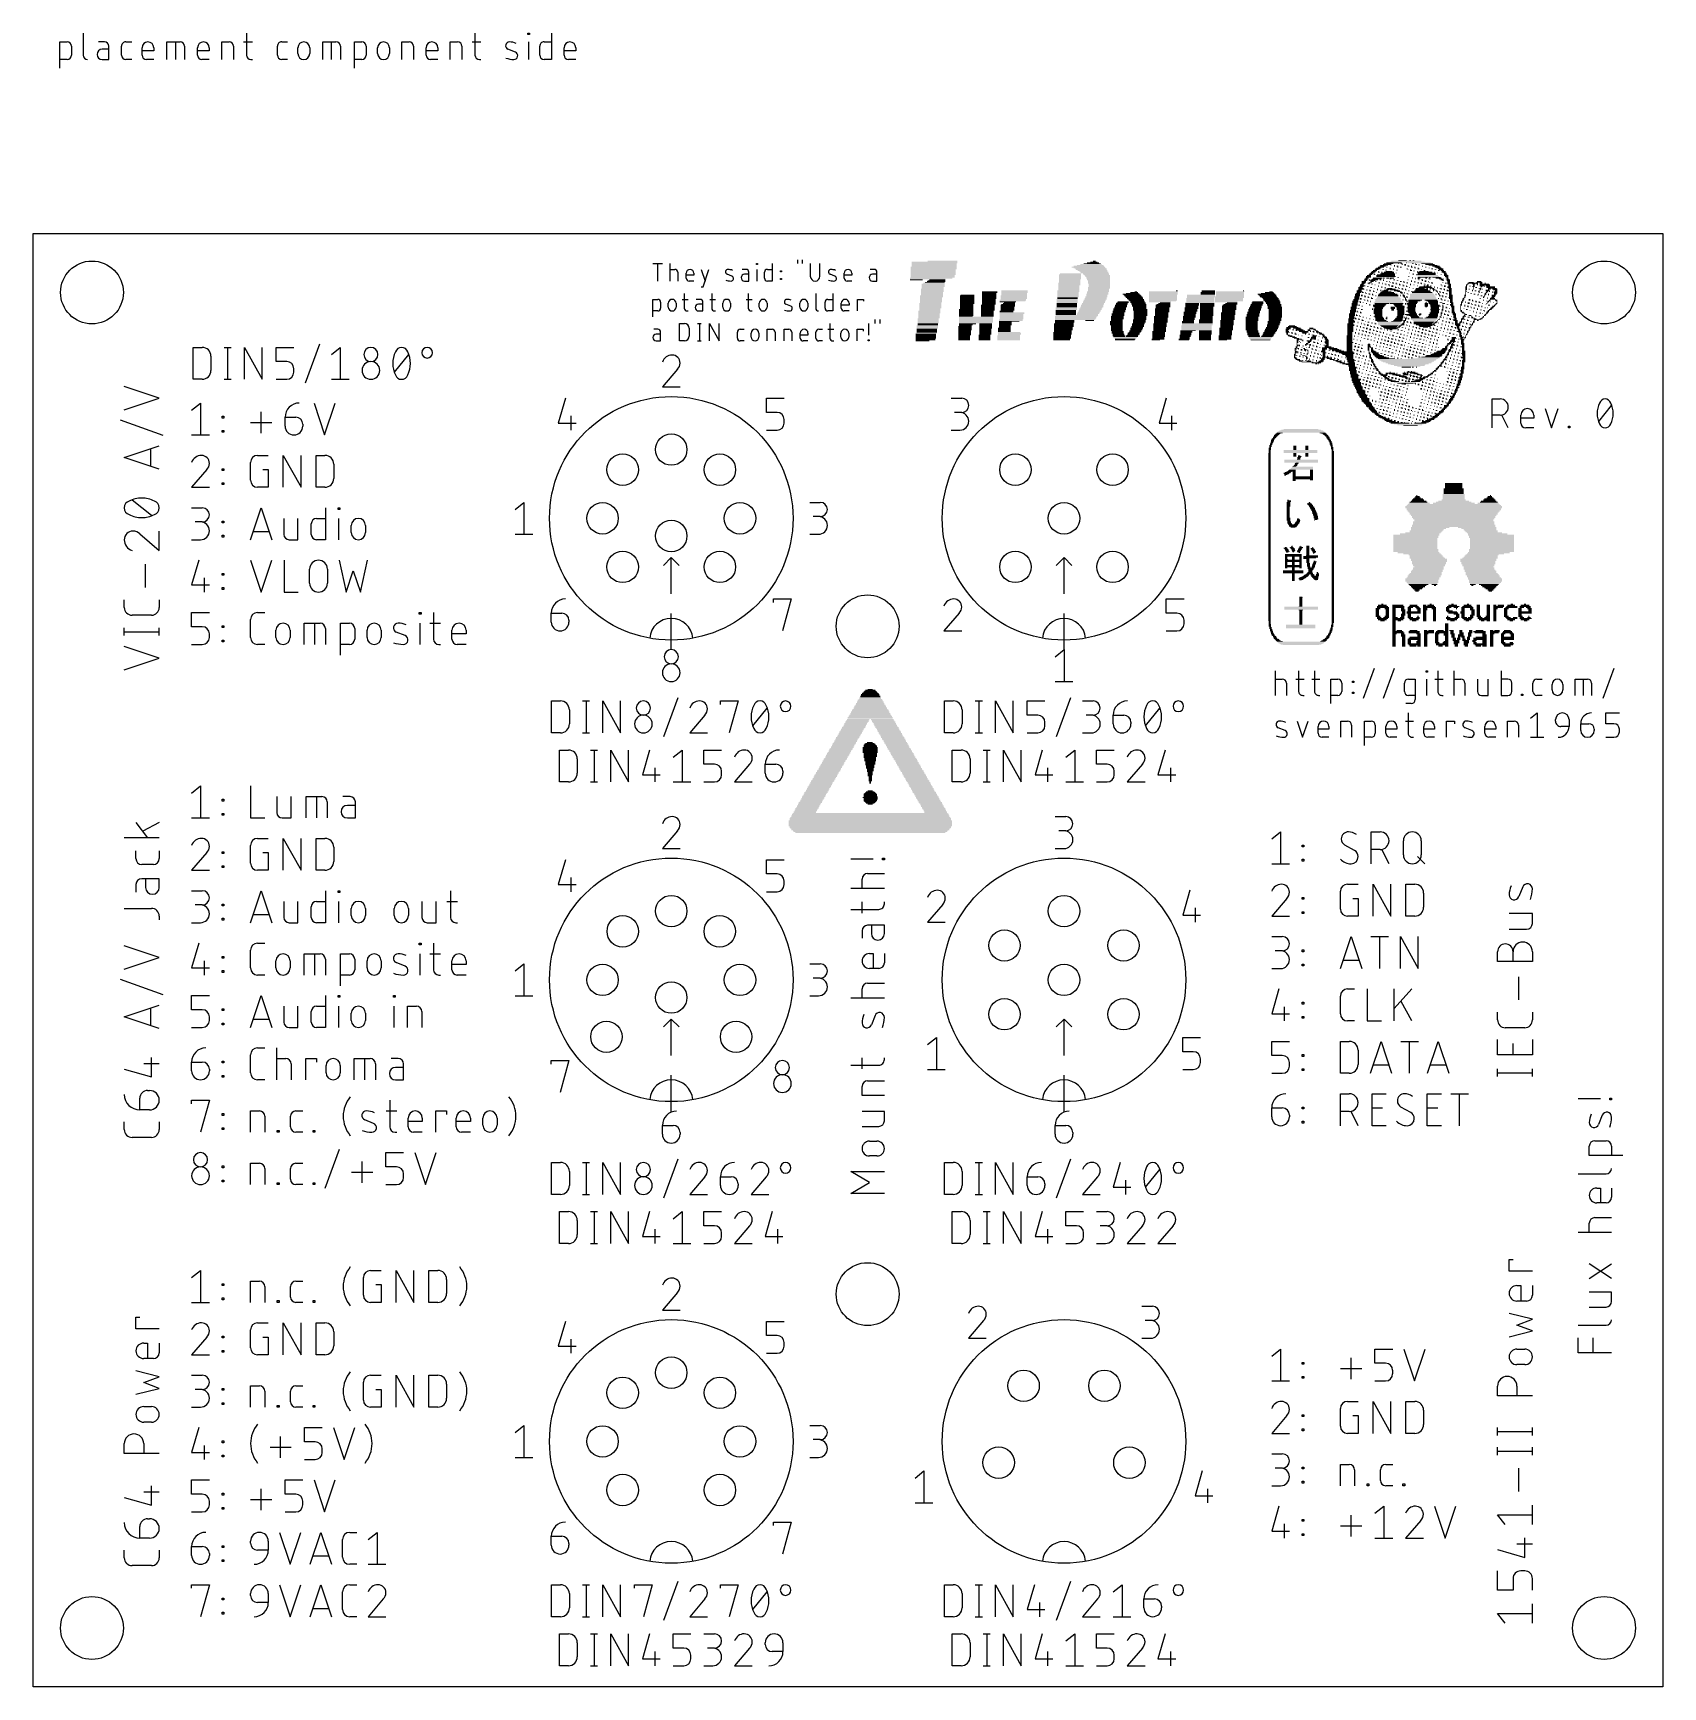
# Model space of a CAD drawing. Extents: x 0 to 83, y 0 to 84.2.
import ezdxf

# ---------------------------------------------------------------- set-up
doc = ezdxf.new("R2010")
doc.units = 0
for name, color, linetype in [('20', 30, 'CONTINUOUS'), ('21', 253, 'CONTINUOUS'), ('25', 253, 'CONTINUOUS')]:
    doc.layers.add(name, color=color, linetype=linetype)

# ---------------------------------------------------------------- blocks, each defined once
blk = doc.blocks.new('RECT')
blk.add_solid([(-0.5, -0.5), (0.5, -0.5), (-0.5, 0.5), (0.5, 0.5)])

msp = doc.modelspace()

# ---------------------------------------------------------------- linework, layer by layer
at = {"layer": '20'}
for p, q in [((0, 0), (0, 74)), ((0, 74), (83, 74)), ((83, 74), (83, 0)), ((83, 0), (0, 0))]:
    msp.add_line(p, q, dxfattribs=at)
for centre, radius in [((3, 71), 1.6), ((80, 71), 1.6), ((32.5, 63), 0.8), ((30.025, 61.975), 0.8), ((34.975, 61.975), 0.8), ((50.025, 61.975), 0.8), ((54.975, 61.975), 0.8), ((29, 59.5), 0.8), ((36, 59.5), 0.8), ((52.5, 59.5), 0.8), ((32.5, 58.6), 0.8), ((30.025, 57.025), 0.8), ((34.975, 57.025), 0.8), ((50.025, 57.025), 0.8), ((54.975, 57.025), 0.8), ((42.5, 54), 1.6), ((32.5, 39.5), 0.8), ((52.5, 39.5), 0.8), ((30.03, 38.47), 0.8), ((34.97, 38.47), 0.8), ((49.469, 37.75), 0.8), ((55.531, 37.75), 0.8), ((29, 36), 0.8), ((36, 36), 0.8), ((52.5, 36), 0.8), ((32.5, 35.1), 0.8), ((49.469, 34.25), 0.8), ((55.531, 34.25), 0.8), ((29.2, 33.1), 0.8), ((35.8, 33.1), 0.8), ((42.5, 20), 1.6), ((32.5, 16), 0.8), ((50.443, 15.332), 0.8), ((54.557, 15.332), 0.8), ((30.025, 14.975), 0.8), ((34.975, 14.975), 0.8), ((29, 12.5), 0.8), ((36, 12.5), 0.8), ((49.171, 11.418), 0.8), ((55.829, 11.418), 0.8), ((30.025, 10.025), 0.8), ((34.975, 10.025), 0.8), ((3, 3), 1.6), ((80, 3), 1.6)]:
    msp.add_circle(centre, radius, dxfattribs=at)
at = {"layer": '21'}
for p, q in [((2.5485, 84.2051), (2.5485, 83.0833)), ((10.8694, 84.2051), (10.8694, 83.0833)), ((22.5046, 84.2051), (22.5046, 83.0833)), ((25.2019, 84.1303), (25.2019, 84.2051)), ((25.2019, 84.2051), (25.2767, 84.2051)), ((25.2767, 84.2051), (25.2767, 84.1303)), ((26.3968, 84.2051), (26.3968, 82.8589)), ((1.3589, 82.4102), (1.3589, 83.7564)), ((1.3589, 83.7564), (1.7328, 83.7564)), ((1.9572, 83.532), (1.9572, 83.0833)), ((3.632, 83.7564), (3.3329, 83.7564)), ((3.8564, 83.3824), (3.5199, 83.3824)), ((3.8564, 82.8589), (3.8564, 83.532)), ((4.5006, 83.0833), (4.5006, 83.532)), ((4.725, 83.7564), (5.0241, 83.7564)), ((5.5481, 83.0833), (5.5481, 83.4572)), ((6.1464, 83.4572), (6.1464, 83.3076)), ((6.813, 82.8589), (6.813, 83.7564)), ((6.813, 83.7564), (7.4861, 83.7564)), ((7.2617, 82.8589), (7.2617, 83.7564)), ((7.7105, 83.532), (7.7105, 82.8589)), ((8.3771, 83.0833), (8.3771, 83.4572)), ((8.9754, 83.4572), (8.9754, 83.3076)), ((9.609, 82.8589), (9.609, 83.7564)), ((9.609, 83.7564), (9.983, 83.7564)), ((10.2074, 83.532), (10.2074, 82.8589)), ((10.7198, 83.7564), (11.1685, 83.7564)), ((12.44, 83.0833), (12.44, 83.532)), ((12.6643, 83.7564), (12.9635, 83.7564)), ((13.4875, 83.1581), (13.4875, 83.4572)), ((14.0858, 83.4572), (14.0858, 83.1581)), ((14.7524, 82.8589), (14.7524, 83.7564)), ((14.7524, 83.7564), (15.4255, 83.7564)), ((15.2011, 82.8589), (15.2011, 83.7564)), ((15.6498, 83.532), (15.6498, 82.8589)), ((16.3706, 82.4102), (16.3706, 83.7564)), ((16.3706, 83.7564), (16.7446, 83.7564)), ((16.969, 83.532), (16.969, 83.0833)), ((17.5484, 83.1581), (17.5484, 83.4572)), ((18.1467, 83.4572), (18.1467, 83.1581)), ((18.7804, 82.8589), (18.7804, 83.7564)), ((18.7804, 83.7564), (19.1543, 83.7564)), ((19.3787, 83.532), (19.3787, 82.8589)), ((20.0123, 83.0833), (20.0123, 83.4572)), ((20.6106, 83.4572), (20.6106, 83.3076)), ((21.2443, 82.8589), (21.2443, 83.7564)), ((21.2443, 83.7564), (21.6182, 83.7564)), ((21.8426, 83.532), (21.8426, 82.8589)), ((22.355, 83.7564), (22.8038, 83.7564)), ((24.5594, 83.2328), (24.1854, 83.3824)), ((25.2767, 84.1303), (25.2019, 84.1303)), ((25.2393, 82.8589), (25.2393, 83.7564)), ((25.7985, 83.0833), (25.7985, 83.532)), ((26.0229, 83.7564), (26.3968, 83.7564)), ((27.0391, 83.0833), (27.0391, 83.4572)), ((27.6374, 83.4572), (27.6374, 83.3076)), ((1.7328, 82.8589), (1.3589, 82.8589)), ((3.5199, 82.8589), (3.8564, 82.8589)), ((5.0241, 82.8589), (4.725, 82.8589)), ((6.1464, 83.3076), (5.5481, 83.3076)), ((6.1464, 82.8589), (5.7725, 82.8589)), ((8.9754, 83.3076), (8.3771, 83.3076)), ((8.9754, 82.8589), (8.6014, 82.8589)), ((11.0937, 82.8589), (11.1685, 82.8589)), ((12.9635, 82.8589), (12.6643, 82.8589)), ((16.7446, 82.8589), (16.3706, 82.8589)), ((20.6106, 83.3076), (20.0123, 83.3076)), ((20.6106, 82.8589), (20.2367, 82.8589)), ((22.729, 82.8589), (22.8038, 82.8589)), ((26.3968, 82.8589), (26.0229, 82.8589)), ((27.6374, 83.3076), (27.0391, 83.3076)), ((27.6374, 82.8589), (27.2635, 82.8589)), ((32.8161, 67.0903), (32.0484, 66.1872)), ((32.0484, 66.1872), (32.9516, 66.1872)), ((27.1097, 65.6128), (26.7484, 64.3484)), ((37.3484, 64.8903), (37.3484, 65.6128)), ((37.3484, 65.6128), (38.2516, 65.6128)), ((37.8903, 64.8903), (37.3484, 64.8903)), ((46.7484, 65.6128), (47.2903, 65.6128)), ((47.2903, 64.8903), (46.9291, 64.8903)), ((57.7097, 65.6128), (57.3484, 64.3484)), ((26.7484, 64.3484), (27.6516, 64.3484)), ((27.3806, 64.7097), (27.3806, 63.9872)), ((38.2516, 64.3484), (38.2516, 64.5291)), ((57.3484, 64.3484), (58.2516, 64.3484)), ((57.9806, 64.7097), (57.9806, 63.9872)), ((37.3484, 63.9872), (37.8903, 63.9872)), ((46.7484, 63.9872), (47.2, 63.9872)), ((24.5484, 59.9516), (25, 60.3128)), ((25, 60.3128), (25, 58.6872)), ((39.5484, 60.3128), (40.0903, 60.3128)), ((40.0903, 59.5903), (39.7291, 59.5903)), ((24.5484, 58.6872), (25.4516, 58.6872)), ((39.5484, 58.6872), (40, 58.6872)), ((32.5, 57.5), (32.1, 57.1)), ((32.5, 55.65), (32.5, 57.5)), ((32.5, 57.5), (32.9, 57.1)), ((52.5, 57.5), (52.1, 57.1)), ((52.5, 55.65), (52.5, 57.5)), ((52.5, 57.5), (52.9, 57.1)), ((37.7084, 55.2122), (37.7084, 55.3928)), ((37.7084, 55.3928), (38.6116, 55.3928)), ((38.6116, 55.3928), (38.16, 53.7672)), ((57.7084, 54.6703), (57.7084, 55.3928)), ((57.7084, 55.3928), (58.6116, 55.3928)), ((26.3884, 54.6703), (26.9303, 54.6703)), ((26.3884, 54.2188), (26.3884, 54.6703)), ((27.2916, 54.3091), (27.2916, 54.2188)), ((32.5, 52.8), (32.5, 54.65)), ((47.1561, 54.6703), (46.3884, 53.7672)), ((52.5, 52.8), (52.5, 54.65)), ((58.2503, 54.6703), (57.7084, 54.6703)), ((58.6116, 54.1284), (58.6116, 54.3091)), ((46.3884, 53.7672), (47.2916, 53.7672)), ((57.7084, 53.7672), (58.2503, 53.7672)), ((52.0484, 52.4516), (52.5, 52.8128)), ((52.5, 52.8128), (52.5, 51.1872)), ((52.0484, 51.1872), (52.9516, 51.1872)), ((52.0484, 44.3128), (52.5903, 44.3128)), ((32.8161, 43.5903), (32.0484, 42.6872)), ((52.5903, 43.5903), (52.2291, 43.5903)), ((27.1097, 42.1128), (26.7484, 40.8484)), ((32.0484, 42.6872), (32.9516, 42.6872)), ((37.3484, 41.3903), (37.3484, 42.1128)), ((37.3484, 42.1128), (38.2516, 42.1128)), ((52.0484, 42.6872), (52.5, 42.6872)), ((37.8903, 41.3903), (37.3484, 41.3903)), ((26.7484, 40.8484), (27.6516, 40.8484)), ((27.3806, 41.2097), (27.3806, 40.4872)), ((37.3484, 40.4872), (37.8903, 40.4872)), ((38.2516, 40.8484), (38.2516, 41.0291)), ((58.9047, 40.5628), (58.5434, 39.2984)), ((46.3211, 39.8403), (45.5534, 38.9372)), ((59.1756, 39.6597), (59.1756, 38.9372)), ((45.5534, 38.9372), (46.4566, 38.9372)), ((58.5434, 39.2984), (59.4466, 39.2984)), ((24.5484, 36.4516), (25, 36.8128)), ((25, 36.8128), (25, 35.1872)), ((39.5484, 36.8128), (40.0903, 36.8128)), ((40.0903, 36.0903), (39.7291, 36.0903)), ((24.5484, 35.1872), (25.4516, 35.1872)), ((39.5484, 35.1872), (40, 35.1872)), ((32.5, 34), (32.1, 33.6)), ((32.5, 32.15), (32.5, 34)), ((32.5, 34), (32.9, 33.6)), ((52.5, 34), (52.1, 33.6)), ((52.5, 32.15), (52.5, 34)), ((52.5, 34), (52.9, 33.6)), ((45.5534, 32.7016), (46.005, 33.0628)), ((46.005, 33.0628), (46.005, 31.4372)), ((58.5434, 32.3403), (58.5434, 33.0628)), ((58.5434, 33.0628), (59.4466, 33.0628)), ((59.0853, 32.3403), (58.5434, 32.3403)), ((26.3884, 31.7122), (26.3884, 31.8928)), ((26.3884, 31.8928), (27.2916, 31.8928)), ((27.2916, 31.8928), (26.84, 30.2672)), ((45.5534, 31.4372), (46.4566, 31.4372)), ((58.5434, 31.4372), (59.0853, 31.4372)), ((59.4466, 31.7984), (59.4466, 31.9791)), ((32.5, 29.3), (32.5, 31.15)), ((52.5, 29.3), (52.5, 31.15)), ((32.0484, 28.5903), (32.5903, 28.5903)), ((32.0484, 28.1388), (32.0484, 28.5903)), ((32.9516, 28.2291), (32.9516, 28.1388)), ((52.0484, 28.5903), (52.5903, 28.5903)), ((52.0484, 28.1388), (52.0484, 28.5903)), ((52.9516, 28.2291), (52.9516, 28.1388)), ((32.8161, 20.0903), (32.0484, 19.1872)), ((56.4564, 19.3808), (56.9983, 19.3808)), ((27.1097, 18.6128), (26.7484, 17.3484)), ((32.0484, 19.1872), (32.9516, 19.1872)), ((37.3484, 17.8903), (37.3484, 18.6128)), ((37.3484, 18.6128), (38.2516, 18.6128)), ((48.4081, 18.6583), (47.6404, 17.7552)), ((56.9983, 18.6583), (56.6371, 18.6583)), ((27.3806, 17.7097), (27.3806, 16.9872)), ((37.8903, 17.8903), (37.3484, 17.8903)), ((47.6404, 17.7552), (48.5436, 17.7552)), ((56.4564, 17.7552), (56.908, 17.7552)), ((26.7484, 17.3484), (27.6516, 17.3484)), ((37.3484, 16.9872), (37.8903, 16.9872)), ((38.2516, 17.3484), (38.2516, 17.5291)), ((24.5484, 12.9516), (25, 13.3128)), ((25, 13.3128), (25, 11.6872)), ((39.5484, 13.3128), (40.0903, 13.3128)), ((40.0903, 12.5903), (39.7291, 12.5903)), ((24.5484, 11.6872), (25.4516, 11.6872)), ((39.5484, 11.6872), (40, 11.6872)), ((44.9154, 10.6336), (45.367, 10.9948)), ((45.367, 10.9948), (45.367, 9.3692)), ((59.5427, 10.9948), (59.1814, 9.7304)), ((44.9154, 9.3692), (45.8186, 9.3692)), ((59.1814, 9.7304), (60.0846, 9.7304)), ((59.8136, 10.0917), (59.8136, 9.3692)), ((26.3884, 7.6703), (26.9303, 7.6703)), ((26.3884, 7.2188), (26.3884, 7.6703)), ((37.7084, 8.2122), (37.7084, 8.3928)), ((37.7084, 8.3928), (38.6116, 8.3928)), ((38.6116, 8.3928), (38.16, 6.7672)), ((27.2916, 7.3091), (27.2916, 7.2188))]:
    msp.add_line(p, q, dxfattribs=at)
for centre in [(32.5, 59.5), (52.5, 59.5), (32.5, 36), (52.5, 36), (32.5, 12.5), (52.5, 12.5)]:
    msp.add_circle(centre, 6.2, dxfattribs=at)
for centre, radius, start, end in [((1.7328, 83.532), 0.2244, 0, 90), ((3.5199, 83.1207), 0.2618, 90, 270), ((3.632, 83.532), 0.2244, 0, 90), ((4.725, 83.532), 0.2244, 89.9992, 180), ((5.8473, 83.4572), 0.2992, 0, 180), ((7.4861, 83.532), 0.2244, 0, 90), ((8.6762, 83.4572), 0.2992, 0, 180), ((9.983, 83.532), 0.2244, 0, 90), ((12.6643, 83.532), 0.2244, 89.9992, 180), ((13.7866, 83.4572), 0.2992, 0, 180), ((15.4255, 83.532), 0.2244, 0, 90), ((16.7446, 83.532), 0.2244, 0, 90), ((17.8475, 83.4572), 0.2992, 0, 180), ((19.1543, 83.532), 0.2244, 0, 90), ((20.3115, 83.4572), 0.2992, 0, 180), ((21.6182, 83.532), 0.2244, 0, 90), ((24.2574, 83.5625), 0.1939, 89.181, 248.1986), ((24.2481, 82.9071), 0.8493, 65.7609, 89.181), ((26.0229, 83.532), 0.2244, 89.9992, 180), ((27.3382, 83.4572), 0.2992, 0, 180), ((1.7328, 83.0833), 0.2244, 270.0008, 0), ((2.7729, 83.0833), 0.2244, 180, 270), ((4.725, 83.0833), 0.2244, 180, 270), ((5.7725, 83.0833), 0.2244, 180, 270), ((8.6014, 83.0833), 0.2244, 180, 270), ((11.0937, 83.0833), 0.2244, 180, 270), ((12.6643, 83.0833), 0.2244, 180, 270), ((13.7866, 83.1581), 0.2992, 180, 0), ((16.7446, 83.0833), 0.2244, 270.0008, 0), ((17.8475, 83.1581), 0.2992, 180, 0), ((20.2367, 83.0833), 0.2244, 180, 270), ((22.729, 83.0833), 0.2244, 180, 270), ((24.5027, 84.1272), 1.2684, 250.2096, 269.181), ((24.4874, 83.0528), 0.1939, 269.181, 68.1986), ((26.0229, 83.0833), 0.2244, 180, 270), ((27.2635, 83.0833), 0.2244, 180, 270), ((32.5452, 67.2907), 0.5221, 90.0001, 162.0549), ((32.5452, 67.4064), 0.4064, 0, 90), ((32.515, 67.4064), 0.4365, 313.6036, 359.9997), ((37.8903, 64.5291), 0.3612, 0, 90), ((47.2, 64.4388), 0.4516, 270, 90), ((47.2903, 65.2516), 0.3612, 270, 90), ((37.8903, 64.3484), 0.3612, 270, 0), ((40.0903, 59.9516), 0.3612, 270, 90), ((40, 59.1388), 0.4516, 270, 90), ((27.1109, 54.6703), 0.7225, 90.0002, 180), ((46.8852, 54.8707), 0.5221, 90.0001, 162.0549), ((46.8852, 54.9864), 0.4064, 0, 90), ((46.855, 54.9864), 0.4365, 313.6036, 359.9997), ((26.84, 54.2188), 0.4516, 180, 0), ((26.9303, 54.3091), 0.3612, 0, 90), ((32.5, 53.3), 1.1045, 5.1944, 174.8056), ((52.5, 53.3), 1.1045, 5.1944, 174.8056), ((58.2503, 54.3091), 0.3612, 0, 90), ((58.2503, 54.1284), 0.3612, 270, 0), ((32.5, 52.4516), 0.3612, 0, 180), ((32.5, 52.4516), 0.3612, 180, 0), ((32.5, 51.6388), 0.4516, 0, 180), ((32.5, 51.6388), 0.4516, 180, 0), ((32.5452, 43.7907), 0.5221, 90.0001, 162.0549), ((32.5452, 43.9064), 0.4064, 0, 90), ((32.515, 43.9064), 0.4365, 313.6036, 359.9997), ((52.5903, 43.9516), 0.3612, 270, 90), ((52.5, 43.1388), 0.4516, 270, 90), ((37.8903, 41.0291), 0.3612, 0, 90), ((37.8903, 40.8484), 0.3612, 270, 0), ((46.0502, 40.0407), 0.5221, 90.0001, 162.0549), ((46.0502, 40.1564), 0.4064, 0, 90), ((46.02, 40.1564), 0.4365, 313.6036, 359.9997), ((40.0903, 36.4516), 0.3612, 270, 90), ((40, 35.6388), 0.4516, 270, 90), ((59.0853, 31.9791), 0.3612, 0, 90), ((38.16, 30.7188), 0.4516, 0, 180), ((38.16, 31.5316), 0.3612, 0, 180), ((38.16, 31.5316), 0.3612, 180, 0), ((59.0853, 31.7984), 0.3612, 270, 0), ((32.5, 29.8), 1.1045, 5.1944, 174.8056), ((38.16, 30.7188), 0.4516, 180, 0), ((52.5, 29.8), 1.1045, 5.1944, 174.8056), ((32.7709, 28.5903), 0.7225, 90.0002, 180), ((52.7709, 28.5903), 0.7225, 90.0002, 180), ((32.5, 28.1388), 0.4516, 180, 0), ((32.5903, 28.2291), 0.3612, 0, 90), ((52.5, 28.1388), 0.4516, 180, 0), ((52.5903, 28.2291), 0.3612, 0, 90), ((32.5452, 20.2907), 0.5221, 90.0001, 162.0549), ((32.5452, 20.4064), 0.4064, 0, 90), ((32.515, 20.4064), 0.4365, 313.6036, 359.9997), ((48.1372, 18.8587), 0.5221, 90.0001, 162.0549), ((48.1372, 18.9744), 0.4064, 0, 90), ((56.9983, 19.0196), 0.3612, 270, 90), ((48.107, 18.9744), 0.4365, 313.6036, 359.9997), ((56.908, 18.2068), 0.4516, 270, 90), ((37.8903, 17.5291), 0.3612, 0, 90), ((37.8903, 17.3484), 0.3612, 270, 0), ((40.0903, 12.9516), 0.3612, 270, 90), ((40, 12.1388), 0.4516, 270, 90), ((27.1109, 7.6703), 0.7225, 90.0002, 180), ((26.9303, 7.3091), 0.3612, 0, 90), ((26.84, 7.2188), 0.4516, 180, 0), ((32.5, 6.3), 1.1045, 5.1944, 174.8056), ((52.5, 6.3), 1.1045, 5.1944, 174.8056)]:
    msp.add_arc(centre, radius, start, end, dxfattribs=at)
at = {"layer": '25'}
for p, q in [((31.5635, 72.4685), (32.0574, 72.4685)), ((31.8104, 71.5795), (31.8104, 72.4685)), ((32.4358, 71.5795), (32.4358, 72.4685)), ((36.8454, 72.4191), (36.8454, 72.4685)), ((36.8454, 72.4685), (36.8948, 72.4685)), ((36.8948, 72.4191), (36.8454, 72.4191)), ((36.8948, 72.4685), (36.8948, 72.4191)), ((37.6407, 72.4685), (37.6407, 71.5795)), ((38.9412, 72.4685), (38.9412, 72.6661)), ((39.1881, 72.4685), (39.1881, 72.6661)), ((39.5797, 72.4685), (39.5797, 71.8264)), ((40.0736, 71.8264), (40.0736, 72.4685)), ((32.4358, 72.1722), (32.6828, 72.1722)), ((32.831, 72.024), (32.831, 71.5795)), ((33.2588, 71.7277), (33.2588, 71.9746)), ((33.6539, 71.8758), (33.2588, 71.8758)), ((33.6539, 71.5795), (33.407, 71.5795)), ((33.6539, 71.9746), (33.6539, 71.8758)), ((34.0208, 72.1722), (34.2184, 71.5795)), ((34.1196, 71.2832), (34.4159, 72.1722)), ((35.5915, 71.8264), (35.3446, 71.9252)), ((36.3039, 72.1722), (36.1063, 72.1722)), ((36.452, 71.9252), (36.2298, 71.9252)), ((36.2298, 71.5795), (36.452, 71.5795)), ((36.452, 71.5795), (36.452, 72.024)), ((36.8701, 71.5795), (36.8701, 72.1722)), ((37.2456, 71.7277), (37.2456, 72.024)), ((37.3938, 72.1722), (37.6407, 72.1722)), ((37.6407, 71.5795), (37.3938, 71.5795)), ((38.0646, 72.0487), (38.0646, 72.0981)), ((38.0646, 72.0981), (38.114, 72.0981)), ((38.114, 72.0487), (38.0646, 72.0487)), ((38.0646, 71.6536), (38.0646, 71.703)), ((38.0646, 71.703), (38.114, 71.703)), ((38.114, 71.6536), (38.0646, 71.6536)), ((38.114, 72.0981), (38.114, 72.0487)), ((38.114, 71.703), (38.114, 71.6536)), ((40.834, 71.8264), (40.5871, 71.9252)), ((41.3055, 71.7277), (41.3055, 71.9746)), ((41.7006, 71.8758), (41.3055, 71.8758)), ((41.7006, 71.5795), (41.4536, 71.5795)), ((41.7006, 71.9746), (41.7006, 71.8758)), ((42.8265, 72.1722), (42.629, 72.1722)), ((42.9747, 71.9252), (42.7525, 71.9252)), ((42.7525, 71.5795), (42.9747, 71.5795)), ((42.9747, 71.5795), (42.9747, 72.024)), ((33.1592, 70.9445), (33.1592, 70.2037)), ((34.0208, 71.2832), (34.1196, 71.2832)), ((34.5613, 70.9445), (34.5613, 70.2037)), ((36.4205, 70.9445), (36.4205, 70.2037)), ((39.8547, 70.9445), (39.8547, 70.2037)), ((40.7247, 70.9445), (40.7247, 70.0555)), ((31.5635, 69.7592), (31.5635, 70.6482)), ((31.5635, 70.6482), (31.8104, 70.6482)), ((31.8104, 70.0555), (31.5635, 70.0555)), ((31.9586, 70.5), (31.9586, 70.2037)), ((32.3499, 70.2531), (32.3499, 70.4506)), ((32.745, 70.4506), (32.745, 70.2531)), ((33.0604, 70.6482), (33.3567, 70.6482)), ((33.3074, 70.0555), (33.3567, 70.0555)), ((33.9624, 70.6482), (33.7649, 70.6482)), ((34.1106, 70.4012), (33.8884, 70.4012)), ((33.8884, 70.0555), (34.1106, 70.0555)), ((34.1106, 70.0555), (34.1106, 70.5)), ((34.4625, 70.6482), (34.7588, 70.6482)), ((34.7094, 70.0555), (34.7588, 70.0555)), ((35.1236, 70.2531), (35.1236, 70.4506)), ((35.5187, 70.4506), (35.5187, 70.2531)), ((36.3218, 70.6482), (36.6181, 70.6482)), ((36.5687, 70.0555), (36.6181, 70.0555)), ((36.9829, 70.2531), (36.9829, 70.4506)), ((37.378, 70.4506), (37.378, 70.2531)), ((38.5841, 70.3024), (38.3371, 70.4012)), ((39.0555, 70.2531), (39.0555, 70.4506)), ((39.4506, 70.4506), (39.4506, 70.2531)), ((40.3296, 70.2037), (40.3296, 70.5)), ((40.4778, 70.6482), (40.7247, 70.6482)), ((40.7247, 70.0555), (40.4778, 70.0555)), ((41.1586, 70.2037), (41.1586, 70.4506)), ((41.5537, 70.3518), (41.1586, 70.3518)), ((41.5537, 70.0555), (41.3068, 70.0555)), ((41.5537, 70.4506), (41.5537, 70.3518)), ((41.9884, 70.0555), (41.9884, 70.6482)), ((41.9884, 70.6482), (42.2847, 70.6482)), ((42.2847, 70.6482), (42.2847, 70.5494)), ((31.8104, 69.1242), (31.6129, 69.1242)), ((32.9222, 68.5315), (32.9222, 69.4205)), ((32.9222, 69.4205), (33.1692, 69.4205)), ((33.4161, 69.1736), (33.4161, 68.7784)), ((33.8324, 69.4205), (34.0299, 69.4205)), ((33.9312, 69.4205), (33.9312, 68.5315)), ((34.4462, 68.5315), (34.4462, 69.4205)), ((34.4462, 69.4205), (34.9401, 68.5315)), ((34.9401, 68.5315), (34.9401, 69.4205)), ((36.0167, 69.1242), (36.2143, 69.1242)), ((37.3912, 68.5315), (37.3912, 69.1242)), ((37.3912, 69.1242), (37.6381, 69.1242)), ((38.2446, 68.5315), (38.2446, 69.1242)), ((38.2446, 69.1242), (38.4916, 69.1242)), ((40.0096, 69.1242), (40.2071, 69.1242)), ((40.4791, 69.1242), (40.7754, 69.1242)), ((40.5779, 69.4205), (40.5779, 68.6797)), ((41.97, 68.5315), (41.97, 69.1242)), ((41.97, 69.1242), (42.2663, 69.1242)), ((42.2663, 69.1242), (42.2663, 69.0254)), ((42.557, 68.8278), (42.557, 69.4205)), ((42.8907, 69.4205), (42.8907, 69.6181)), ((43.1376, 69.4205), (43.1376, 69.6181)), ((13.8725, 66.3956), (14.595, 68.3824)), ((31.9586, 68.8772), (31.7364, 68.8772)), ((31.7364, 68.5315), (31.9586, 68.5315)), ((31.9586, 68.5315), (31.9586, 68.976)), ((33.1692, 68.5315), (32.9222, 68.5315)), ((33.8324, 68.5315), (34.0299, 68.5315)), ((35.8686, 68.6797), (35.8686, 68.976)), ((36.2143, 68.5315), (36.0167, 68.5315)), ((36.5682, 68.7291), (36.5682, 68.9266)), ((36.9633, 68.9266), (36.9633, 68.7291)), ((37.7863, 68.976), (37.7863, 68.5315)), ((38.6397, 68.976), (38.6397, 68.5315)), ((39.0676, 68.6797), (39.0676, 68.9266)), ((39.4627, 68.8278), (39.0676, 68.8278)), ((39.4627, 68.5315), (39.2157, 68.5315)), ((39.4627, 68.9266), (39.4627, 68.8278)), ((39.8614, 68.6797), (39.8614, 68.976)), ((40.2071, 68.5315), (40.0096, 68.5315)), ((40.726, 68.5315), (40.7754, 68.5315)), ((41.1402, 68.7291), (41.1402, 68.9266)), ((41.5353, 68.9266), (41.5353, 68.7291)), ((42.5323, 68.5315), (42.5323, 68.5809)), ((42.5323, 68.5809), (42.5817, 68.5809)), ((42.5817, 68.5315), (42.5323, 68.5315)), ((42.5817, 68.5809), (42.5817, 68.5315)), ((8.155, 66.5762), (8.155, 68.2018)), ((8.155, 68.2018), (8.6065, 68.2018)), ((9.0581, 67.7502), (9.0581, 67.0278)), ((9.7285, 68.2018), (10.0897, 68.2018)), ((9.9091, 68.2018), (9.9091, 66.5762)), ((10.7602, 66.5762), (10.7602, 68.2018)), ((10.7602, 68.2018), (11.6633, 66.5762)), ((11.6633, 66.5762), (11.6633, 68.2018)), ((12.3754, 67.4793), (12.3754, 68.2018)), ((12.3754, 68.2018), (13.2785, 68.2018)), ((12.9172, 67.4793), (12.3754, 67.4793)), ((15.189, 67.8406), (15.6406, 68.2018)), ((15.6406, 68.2018), (15.6406, 66.5762)), ((18.4056, 66.9374), (19.128, 67.8406)), ((8.6065, 66.5762), (8.155, 66.5762)), ((9.7285, 66.5762), (10.0897, 66.5762)), ((12.3754, 66.5762), (12.9172, 66.5762)), ((13.2785, 66.9374), (13.2785, 67.1181)), ((15.189, 66.5762), (16.0921, 66.5762)), ((6.4238, 65.6164), (4.6458, 66.2091)), ((4.6458, 65.0238), (6.4238, 65.6164)), ((8.0762, 65.0086), (8.5278, 65.3698)), ((8.5278, 65.3698), (8.5278, 63.7442)), ((11.6181, 63.8345), (11.6181, 64.9182)), ((14.3067, 65.3698), (14.8485, 63.7442)), ((14.8485, 63.7442), (15.3904, 65.3698)), ((74.3079, 64.1016), (74.3079, 65.5748)), ((74.3079, 65.5748), (74.7171, 65.5748)), ((77.0047, 65.0837), (77.332, 64.1016)), ((77.332, 64.1016), (77.6594, 65.0837)), ((79.73, 64.429), (80.3848, 65.2474)), ((6.6214, 63.7138), (4.4482, 64.504)), ((9.6289, 64.6022), (9.6289, 64.6925)), ((9.6289, 64.6925), (9.7192, 64.6925)), ((9.7192, 64.6022), (9.6289, 64.6022)), ((9.7192, 64.6925), (9.7192, 64.6022)), ((11.0762, 64.3764), (12.1599, 64.3764)), ((12.8338, 64.6473), (13.3757, 64.6473)), ((12.8338, 64.1958), (12.8338, 64.6473)), ((13.737, 64.2861), (13.737, 64.1958)), ((74.7171, 64.7564), (74.3079, 64.7564)), ((75.1263, 64.1016), (74.7989, 64.7564)), ((75.7658, 64.3471), (75.7658, 64.7564)), ((76.4206, 64.5927), (75.7658, 64.5927)), ((76.4206, 64.1016), (76.0114, 64.1016)), ((76.4206, 64.7564), (76.4206, 64.5927)), ((78.1831, 64.1016), (78.1831, 64.1834)), ((78.1831, 64.1834), (78.2649, 64.1834)), ((78.2649, 64.1016), (78.1831, 64.1016)), ((78.2649, 64.1834), (78.2649, 64.1016)), ((4.6458, 62.6013), (6.4238, 63.194)), ((8.0762, 63.7442), (8.9793, 63.7442)), ((9.6289, 63.8797), (9.6289, 63.97)), ((9.6289, 63.97), (9.7192, 63.97)), ((9.7192, 63.8797), (9.6289, 63.8797)), ((9.7192, 63.97), (9.7192, 63.8797)), ((6.4238, 62.0087), (4.6458, 62.6013)), ((5.9793, 63.0458), (5.9793, 62.1568)), ((11.0762, 61.4384), (11.0762, 62.3416)), ((11.4374, 62.7028), (11.9793, 62.7028)), ((12.7435, 61.0772), (12.7435, 62.7028)), ((12.7435, 62.7028), (13.6466, 61.0772)), ((13.6466, 61.0772), (13.6466, 62.7028)), ((14.4109, 61.0772), (14.4109, 62.7028)), ((14.4109, 62.7028), (14.8624, 62.7028)), ((8.8438, 61.9803), (8.0762, 61.0772)), ((9.6289, 61.9352), (9.6289, 62.0255)), ((9.6289, 62.0255), (9.7192, 62.0255)), ((9.7192, 61.9352), (9.6289, 61.9352)), ((9.7192, 62.0255), (9.7192, 61.9352)), ((11.7084, 61.9803), (11.9793, 61.9803)), ((11.9793, 61.9803), (11.9793, 61.0772)), ((15.314, 62.2512), (15.314, 61.5288)), ((8.0762, 61.0772), (8.9793, 61.0772)), ((9.6289, 61.2127), (9.6289, 61.303)), ((9.6289, 61.303), (9.7192, 61.303)), ((9.7192, 61.2127), (9.6289, 61.2127)), ((9.7192, 61.303), (9.7192, 61.2127)), ((11.9793, 61.0772), (11.4374, 61.0772)), ((14.8624, 61.0772), (14.4109, 61.0772)), ((6.0287, 59.6378), (5.0409, 60.4281)), ((8.0762, 60.0358), (8.6181, 60.0358)), ((11.0762, 58.4102), (11.6181, 60.0358)), ((11.6181, 60.0358), (12.1599, 58.4102)), ((14.8898, 60.0358), (14.8898, 58.4102)), ((15.5328, 59.9455), (15.5328, 60.0358)), ((15.5328, 60.0358), (15.6231, 60.0358)), ((15.6231, 59.9455), (15.5328, 59.9455)), ((15.6231, 60.0358), (15.6231, 59.9455)), ((8.6181, 59.3133), (8.2568, 59.3133)), ((9.6289, 59.2682), (9.6289, 59.3585)), ((9.6289, 59.3585), (9.7192, 59.3585)), ((9.7192, 59.2682), (9.6289, 59.2682)), ((9.7192, 59.3585), (9.7192, 59.2682)), ((12.7678, 59.4939), (12.7678, 58.6811)), ((13.4903, 58.4102), (13.4903, 59.4939)), ((14.1673, 58.6811), (14.1673, 59.223)), ((14.4383, 59.4939), (14.8898, 59.4939)), ((15.578, 58.4102), (15.578, 59.4939)), ((16.2067, 58.7714), (16.2067, 59.1327)), ((16.9292, 59.1327), (16.9292, 58.7714)), ((5.436, 58.7036), (6.4238, 57.864)), ((6.4238, 57.864), (6.4238, 58.8518)), ((8.0762, 58.4102), (8.5278, 58.4102)), ((9.6289, 58.5457), (9.6289, 58.636)), ((9.6289, 58.636), (9.7192, 58.636)), ((9.7192, 58.5457), (9.6289, 58.5457)), ((9.7192, 58.636), (9.7192, 58.5457)), ((12.0245, 58.8166), (11.2117, 58.8166)), ((13.0388, 58.4102), (13.4903, 58.4102)), ((14.8898, 58.4102), (14.4383, 58.4102)), ((8.4374, 57.3688), (8.0762, 56.1044)), ((11.0762, 57.3688), (11.6181, 55.7432)), ((11.6181, 55.7432), (12.1599, 57.3688)), ((12.7847, 57.3688), (12.7847, 55.7432)), ((15.5849, 57.3688), (15.9462, 55.7432)), ((16.6687, 55.7432), (17.0299, 57.3688)), ((5.7324, 55.9785), (5.7324, 57.1639)), ((8.7084, 56.4657), (8.7084, 55.7432)), ((9.6289, 56.6012), (9.6289, 56.6915)), ((9.6289, 56.6915), (9.7192, 56.6915)), ((9.7192, 56.6012), (9.6289, 56.6012)), ((9.7192, 56.6915), (9.7192, 56.6012)), ((14.0843, 56.1948), (14.0843, 56.9172)), ((14.9875, 56.9172), (14.9875, 56.1948)), ((15.9462, 55.7432), (16.3074, 56.8269)), ((16.3074, 56.8269), (16.6687, 55.7432)), ((8.0762, 56.1044), (8.9793, 56.1044)), ((9.6289, 55.8787), (9.6289, 55.969)), ((9.6289, 55.969), (9.7192, 55.969)), ((9.7192, 55.8787), (9.6289, 55.8787)), ((9.7192, 55.969), (9.7192, 55.8787)), ((12.7847, 55.7432), (13.5072, 55.7432)), ((4.6458, 54.9613), (4.6458, 55.3564)), ((6.4238, 55.3564), (6.4238, 54.9613)), ((4.6458, 53.5261), (4.6458, 53.9212)), ((6.0287, 54.5662), (5.0409, 54.5662)), ((6.4238, 53.5261), (6.4238, 53.9212)), ((8.0762, 53.9793), (8.0762, 54.7018)), ((8.0762, 54.7018), (8.9793, 54.7018)), ((8.6181, 53.9793), (8.0762, 53.9793)), ((9.6289, 53.9342), (9.6289, 54.0245)), ((9.6289, 54.0245), (9.7192, 54.0245)), ((9.7192, 53.9342), (9.6289, 53.9342)), ((9.7192, 54.0245), (9.7192, 53.9342)), ((11.0762, 53.4374), (11.0762, 54.3406)), ((11.4374, 54.7018), (11.7987, 54.7018)), ((13.8035, 53.0762), (13.8035, 54.1599)), ((13.8035, 54.1599), (14.6163, 54.1599)), ((14.3453, 53.0762), (14.3453, 54.1599)), ((15.6587, 52.5343), (15.6587, 54.1599)), ((15.6587, 54.1599), (16.1103, 54.1599)), ((19.6669, 54.6115), (19.6669, 54.7018)), ((19.6669, 54.7018), (19.7572, 54.7018)), ((19.7572, 54.6115), (19.6669, 54.6115)), ((19.712, 53.0762), (19.712, 54.1599)), ((19.7572, 54.7018), (19.7572, 54.6115)), ((20.2111, 54.1599), (20.7529, 54.1599)), ((20.3917, 54.7018), (20.3917, 53.3471)), ((4.6458, 53.7236), (6.4238, 53.7236)), ((8.0762, 53.0762), (8.6181, 53.0762)), ((8.9793, 53.4374), (8.9793, 53.6181)), ((9.6289, 53.2117), (9.6289, 53.302)), ((9.6289, 53.302), (9.7192, 53.302)), ((9.7192, 53.2117), (9.6289, 53.2117)), ((9.7192, 53.302), (9.7192, 53.2117)), ((11.7987, 53.0762), (11.4374, 53.0762)), ((12.3689, 53.4374), (12.3689, 53.7987)), ((13.0913, 53.7987), (13.0913, 53.4374)), ((14.8872, 53.889), (14.8872, 53.0762)), ((16.1103, 53.0762), (15.6587, 53.0762)), ((16.3812, 53.889), (16.3812, 53.3471)), ((17.0061, 53.4374), (17.0061, 53.7987)), ((17.7286, 53.7987), (17.7286, 53.4374)), ((18.9478, 53.5278), (18.4963, 53.7084)), ((20.6626, 53.0762), (20.7529, 53.0762)), ((21.3308, 53.3471), (21.3308, 53.7987)), ((22.0532, 53.6181), (21.3308, 53.6181)), ((22.0532, 53.0762), (21.6017, 53.0762)), ((22.0532, 53.7987), (22.0532, 53.6181)), ((6.4238, 52.3836), (4.6458, 52.9762)), ((4.6458, 51.7909), (6.4238, 52.3836)), ((63.2714, 50.4825), (63.2714, 51.7271)), ((64.447, 51.7271), (64.447, 50.6899)), ((65.2578, 51.7271), (65.2578, 50.6899)), ((67.752, 50.3442), (68.3051, 51.8654)), ((68.7761, 50.3442), (69.3292, 51.8654)), ((70.9383, 51.658), (70.9383, 51.7271)), ((70.9383, 51.7271), (71.0075, 51.7271)), ((71.0075, 51.658), (70.9383, 51.658)), ((71.0075, 51.7271), (71.0075, 51.658)), ((71.5306, 51.7271), (71.5306, 50.6899)), ((72.3605, 50.4825), (72.3605, 51.7271)), ((74.7586, 51.7271), (74.7586, 50.4825)), ((79.9561, 50.3442), (80.5093, 51.8654)), ((63.2714, 51.3122), (63.6171, 51.3122)), ((63.8246, 51.1048), (63.8246, 50.4825)), ((64.3087, 51.3122), (64.7236, 51.3122)), ((65.1195, 51.3122), (65.5344, 51.3122)), ((66.0962, 50.0676), (66.0962, 51.3122)), ((66.0962, 51.3122), (66.4419, 51.3122)), ((66.6494, 51.1048), (66.6494, 50.6899)), ((67.1832, 51.1394), (67.1832, 51.2085)), ((67.1832, 51.2085), (67.2523, 51.2085)), ((67.2523, 51.1394), (67.1832, 51.1394)), ((67.1832, 50.5862), (67.1832, 50.6554)), ((67.1832, 50.6554), (67.2523, 50.6554)), ((67.2523, 50.5862), (67.1832, 50.5862)), ((67.2523, 51.2085), (67.2523, 51.1394)), ((67.2523, 50.6554), (67.2523, 50.5862)), ((69.8344, 50.6899), (69.8344, 51.1048)), ((70.0419, 51.3122), (70.3876, 51.3122)), ((70.3876, 51.3122), (70.3876, 50.2751)), ((70.9729, 50.4825), (70.9729, 51.3122)), ((71.3923, 51.3122), (71.8072, 51.3122)), ((72.3605, 51.3122), (72.7062, 51.3122)), ((72.9137, 51.1048), (72.9137, 50.4825)), ((73.5553, 51.3122), (73.5553, 50.6899)), ((74.1085, 50.4825), (74.1085, 51.3122)), ((75.1043, 51.3122), (74.7586, 51.3122)), ((75.3118, 50.6899), (75.3118, 51.1048)), ((75.8029, 50.4825), (75.8029, 50.5516)), ((75.8029, 50.5516), (75.8721, 50.5516)), ((75.8721, 50.5516), (75.8721, 50.4825)), ((76.3736, 50.6899), (76.3736, 51.1048)), ((76.581, 51.3122), (76.8576, 51.3122)), ((77.3531, 50.7591), (77.3531, 51.0357)), ((77.9063, 51.0357), (77.9063, 50.7591)), ((78.5377, 50.4825), (78.5377, 51.3122)), ((78.5377, 51.3122), (79.16, 51.3122)), ((78.9526, 50.4825), (78.9526, 51.3122)), ((79.3674, 51.1048), (79.3674, 50.4825)), ((26.4073, 48.5762), (26.4073, 50.2018)), ((26.4073, 50.2018), (26.8589, 50.2018)), ((27.3104, 49.7502), (27.3104, 49.0278)), ((27.9808, 50.2018), (28.3421, 50.2018)), ((28.1615, 50.2018), (28.1615, 48.5762)), ((29.0125, 48.5762), (29.0125, 50.2018)), ((29.0125, 50.2018), (29.9156, 48.5762)), ((29.9156, 48.5762), (29.9156, 50.2018)), ((32.1249, 48.3956), (32.8473, 50.3824)), ((35.0045, 50.0212), (35.0045, 50.2018)), ((35.0045, 50.2018), (35.9076, 50.2018)), ((35.9076, 50.2018), (35.456, 48.5762)), ((36.6579, 48.9374), (37.3804, 49.8406)), ((46.4073, 48.5762), (46.4073, 50.2018)), ((46.4073, 50.2018), (46.8589, 50.2018)), ((47.3104, 49.7502), (47.3104, 49.0278)), ((47.9808, 50.2018), (48.3421, 50.2018)), ((48.1615, 50.2018), (48.1615, 48.5762)), ((49.0125, 48.5762), (49.0125, 50.2018)), ((49.0125, 50.2018), (49.9156, 48.5762)), ((49.9156, 48.5762), (49.9156, 50.2018)), ((50.6277, 49.4793), (50.6277, 50.2018)), ((50.6277, 50.2018), (51.5309, 50.2018)), ((52.1249, 48.3956), (52.8474, 50.3824)), ((53.4414, 50.2018), (53.9832, 50.2018)), ((56.6579, 48.9374), (57.3804, 49.8406)), ((64.6545, 50.4825), (64.7236, 50.4825)), ((65.4652, 50.4825), (65.5344, 50.4825)), ((66.4419, 50.4825), (66.0962, 50.4825)), ((70.1801, 50.0676), (69.9036, 50.0676)), ((70.3876, 50.4825), (70.0419, 50.4825)), ((71.738, 50.4825), (71.8072, 50.4825)), ((73.7628, 50.4825), (74.1085, 50.4825)), ((74.7586, 50.4825), (75.1043, 50.4825)), ((75.8721, 50.4825), (75.8029, 50.4825)), ((76.8576, 50.4825), (76.581, 50.4825)), ((34.209, 49.4793), (33.4414, 48.5762)), ((51.1696, 49.4793), (50.6277, 49.4793)), ((51.5309, 48.9374), (51.5309, 49.1181)), ((53.9832, 49.4793), (53.622, 49.4793)), ((55.0045, 49.4793), (55.5463, 49.4793)), ((55.0045, 49.0278), (55.0045, 49.4793)), ((55.9076, 49.1181), (55.9076, 49.0278)), ((64.3728, 49.1786), (64.6493, 48.3489)), ((64.6493, 48.3489), (64.9259, 49.1786)), ((65.4396, 48.5563), (65.4396, 48.9021)), ((65.9927, 48.9021), (65.9927, 48.7638)), ((66.5917, 48.3489), (66.5917, 49.1786)), ((66.5917, 49.1786), (66.9374, 49.1786)), ((67.1449, 48.9712), (67.1449, 48.3489)), ((67.795, 47.934), (67.795, 49.1786)), ((67.795, 49.1786), (68.1407, 49.1786)), ((68.3481, 48.9712), (68.3481, 48.5563)), ((68.896, 48.5563), (68.896, 48.9021)), ((69.4492, 48.9021), (69.4492, 48.7638)), ((69.8907, 49.1786), (70.3055, 49.1786)), ((70.029, 49.5935), (70.029, 48.5563)), ((70.8162, 48.5563), (70.8162, 48.9021)), ((71.3694, 48.9021), (71.3694, 48.7638)), ((71.9779, 48.3489), (71.9779, 49.1786)), ((71.9779, 49.1786), (72.3928, 49.1786)), ((72.3928, 49.1786), (72.3928, 49.0403)), ((73.9313, 48.5563), (73.9313, 48.9021)), ((74.4844, 48.9021), (74.4844, 48.7638)), ((75.0834, 48.3489), (75.0834, 49.1786)), ((75.0834, 49.1786), (75.4292, 49.1786)), ((75.6366, 48.9712), (75.6366, 48.3489)), ((76.2518, 49.3169), (76.5975, 49.5935)), ((76.5975, 49.5935), (76.5975, 48.3489)), ((77.5319, 49.1786), (77.5319, 49.2478)), ((78.2234, 48.9021), (77.8085, 48.9021)), ((78.2234, 49.2478), (78.2234, 48.9021)), ((78.8121, 49.0403), (79.227, 49.0403)), ((78.8121, 48.6946), (78.8121, 49.0403)), ((80.0922, 49.0403), (80.0922, 49.5935)), ((80.0922, 49.5935), (80.7837, 49.5935)), ((80.5071, 49.0403), (80.0922, 49.0403)), ((26.8589, 48.5762), (26.4073, 48.5762)), ((27.9808, 48.5762), (28.3421, 48.5762)), ((33.4414, 48.5762), (34.3445, 48.5762)), ((46.8589, 48.5762), (46.4073, 48.5762)), ((47.9808, 48.5762), (48.3421, 48.5762)), ((50.6277, 48.5762), (51.1696, 48.5762)), ((53.4414, 48.5762), (53.8929, 48.5762)), ((63.7554, 48.6946), (63.4097, 48.8329)), ((65.9927, 48.7638), (65.4396, 48.7638)), ((65.9927, 48.3489), (65.647, 48.3489)), ((68.1407, 48.3489), (67.795, 48.3489)), ((69.4492, 48.7638), (68.896, 48.7638)), ((69.4492, 48.3489), (69.1034, 48.3489)), ((70.2364, 48.3489), (70.3055, 48.3489)), ((71.3694, 48.7638), (70.8162, 48.7638)), ((71.3694, 48.3489), (71.0237, 48.3489)), ((73.2713, 48.6946), (72.9255, 48.8329)), ((74.4844, 48.7638), (73.9313, 48.7638)), ((74.4844, 48.3489), (74.1387, 48.3489)), ((76.2518, 48.3489), (76.9432, 48.3489)), ((79.5035, 48.7638), (79.5035, 48.6946)), ((80.0922, 48.3489), (80.5071, 48.3489)), ((80.7837, 48.6255), (80.7837, 48.7638)), ((26.812, 46.0762), (26.812, 47.7018)), ((26.812, 47.7018), (27.2635, 47.7018)), ((27.7151, 47.2502), (27.7151, 46.5278)), ((28.3855, 47.7018), (28.7468, 47.7018)), ((28.5661, 47.7018), (28.5661, 46.0762)), ((29.4172, 46.0762), (29.4172, 47.7018)), ((29.4172, 47.7018), (30.3203, 46.0762)), ((30.3203, 46.0762), (30.3203, 47.7018)), ((31.3937, 47.7018), (31.0324, 46.4374)), ((32.5955, 47.3406), (33.0471, 47.7018)), ((33.0471, 47.7018), (33.0471, 46.0762)), ((34.1587, 46.9793), (34.1587, 47.7018)), ((34.1587, 47.7018), (35.0618, 47.7018)), ((46.812, 46.0762), (46.812, 47.7018)), ((46.812, 47.7018), (47.2635, 47.7018)), ((47.7151, 47.2502), (47.7151, 46.5278)), ((48.3855, 47.7018), (48.7468, 47.7018)), ((48.5661, 47.7018), (48.5661, 46.0762)), ((49.4172, 46.0762), (49.4172, 47.7018)), ((49.4172, 47.7018), (50.3203, 46.0762)), ((50.3203, 46.0762), (50.3203, 47.7018)), ((51.3937, 47.7018), (51.0324, 46.4374)), ((52.5955, 47.3406), (53.0471, 47.7018)), ((53.0471, 47.7018), (53.0471, 46.0762)), ((54.1587, 46.9793), (54.1587, 47.7018)), ((54.1587, 47.7018), (55.0618, 47.7018)), ((57.6462, 47.7018), (57.2849, 46.4374)), ((31.0324, 46.4374), (31.9355, 46.4374)), ((31.6646, 46.7987), (31.6646, 46.0762)), ((34.7005, 46.9793), (34.1587, 46.9793)), ((35.0618, 46.4374), (35.0618, 46.6181)), ((36.4894, 46.9793), (35.7218, 46.0762)), ((37.2849, 46.9793), (37.8268, 46.9793)), ((37.2849, 46.5278), (37.2849, 46.9793)), ((38.188, 46.6181), (38.188, 46.5278)), ((51.0324, 46.4374), (51.9355, 46.4374)), ((51.6646, 46.7987), (51.6646, 46.0762)), ((54.7005, 46.9793), (54.1587, 46.9793)), ((55.0618, 46.4374), (55.0618, 46.6181)), ((56.4894, 46.9793), (55.7218, 46.0762)), ((57.2849, 46.4374), (58.188, 46.4374)), ((57.9171, 46.7987), (57.9171, 46.0762)), ((8.0762, 45.5096), (8.5278, 45.8708)), ((8.5278, 45.8708), (8.5278, 44.2452)), ((11.0762, 45.8708), (11.0762, 44.2452)), ((27.2635, 46.0762), (26.812, 46.0762)), ((28.3855, 46.0762), (28.7468, 46.0762)), ((32.5955, 46.0762), (33.4987, 46.0762)), ((34.1587, 46.0762), (34.7005, 46.0762)), ((35.7218, 46.0762), (36.6249, 46.0762)), ((47.2635, 46.0762), (46.812, 46.0762)), ((48.3855, 46.0762), (48.7468, 46.0762)), ((52.5955, 46.0762), (53.4987, 46.0762)), ((54.1587, 46.0762), (54.7005, 46.0762)), ((55.7218, 46.0762), (56.6249, 46.0762)), ((9.6289, 45.1032), (9.6289, 45.1935)), ((9.6289, 45.1935), (9.7192, 45.1935)), ((9.7192, 45.1032), (9.6289, 45.1032)), ((9.7192, 45.1935), (9.7192, 45.1032)), ((12.414, 45.3289), (12.414, 44.5161)), ((13.1365, 44.2452), (13.1365, 45.3289)), ((13.9007, 44.2452), (13.9007, 45.3289)), ((13.9007, 45.3289), (14.7135, 45.3289)), ((14.4426, 44.2452), (14.4426, 45.3289)), ((14.9845, 45.058), (14.9845, 44.2452)), ((16.1408, 45.3289), (15.7796, 45.3289)), ((16.4117, 44.8774), (16.0053, 44.8774)), ((16.4117, 44.2452), (16.4117, 45.058)), ((5.2385, 44.0198), (5.8311, 43.2296)), ((6.4238, 44.0198), (5.5842, 43.5753)), ((8.0762, 44.2452), (8.9793, 44.2452)), ((9.6289, 44.3807), (9.6289, 44.471)), ((9.6289, 44.471), (9.7192, 44.471)), ((9.7192, 44.3807), (9.6289, 44.3807)), ((9.7192, 44.471), (9.7192, 44.3807)), ((11.0762, 44.2452), (11.7987, 44.2452)), ((12.685, 44.2452), (13.1365, 44.2452)), ((16.0053, 44.2452), (16.4117, 44.2452)), ((6.4238, 43.2296), (4.6458, 43.2296)), ((11.4374, 43.2038), (11.9793, 43.2038)), ((12.7435, 41.5782), (12.7435, 43.2038)), ((12.7435, 43.2038), (13.6466, 41.5782)), ((13.6466, 41.5782), (13.6466, 43.2038)), ((14.4109, 41.5782), (14.4109, 43.2038)), ((14.4109, 43.2038), (14.8624, 43.2038)), ((63.0762, 43.1756), (63.5278, 43.5368)), ((63.5278, 43.5368), (63.5278, 41.9112)), ((68.1485, 41.9112), (68.1485, 43.5368)), ((68.1485, 43.5368), (68.6, 43.5368)), ((69.7861, 42.3628), (69.7861, 43.0852)), ((70.6892, 43.0852), (70.6892, 42.3628)), ((5.2385, 42.1718), (5.2385, 42.5669)), ((6.4238, 42.5669), (6.4238, 42.1718)), ((8.8438, 42.4813), (8.0762, 41.5782)), ((9.6289, 42.4362), (9.6289, 42.5265)), ((9.6289, 42.5265), (9.7192, 42.5265)), ((9.7192, 42.4362), (9.6289, 42.4362)), ((9.7192, 42.5265), (9.7192, 42.4362)), ((11.0762, 41.9394), (11.0762, 42.8426)), ((11.7084, 42.4813), (11.9793, 42.4813)), ((11.9793, 42.4813), (11.9793, 41.5782)), ((15.314, 42.7522), (15.314, 42.0298)), ((42.7836, 42.1528), (41.6491, 42.1528)), ((43.2564, 42.1056), (43.2564, 42.2001)), ((43.2564, 42.2001), (43.3509, 42.2001)), ((43.3509, 42.1056), (43.2564, 42.1056)), ((43.3509, 42.2001), (43.3509, 42.1056)), ((64.6289, 42.7692), (64.6289, 42.8595)), ((64.6289, 42.8595), (64.7192, 42.8595)), ((64.7192, 42.7692), (64.6289, 42.7692)), ((64.6289, 42.0467), (64.6289, 42.137)), ((64.6289, 42.137), (64.7192, 42.137)), ((64.7192, 42.8595), (64.7192, 42.7692)), ((64.7192, 42.137), (64.7192, 42.0467)), ((67.2987, 42.5885), (66.802, 42.8595)), ((68.6, 42.6337), (68.1485, 42.6337)), ((69.0516, 41.9112), (68.6903, 42.6337)), ((70.5086, 42.2724), (70.8698, 41.9112)), ((6.1275, 41.8755), (5.5348, 41.8755)), ((8.0762, 41.5782), (8.9793, 41.5782)), ((9.6289, 41.7137), (9.6289, 41.804)), ((9.6289, 41.804), (9.7192, 41.804)), ((9.7192, 41.7137), (9.6289, 41.7137)), ((9.7192, 41.804), (9.7192, 41.7137)), ((11.9793, 41.5782), (11.4374, 41.5782)), ((14.8624, 41.5782), (14.4109, 41.5782)), ((42.5, 41.4143), (43.3509, 41.4143)), ((63.0762, 41.9112), (63.9793, 41.9112)), ((64.7192, 42.0467), (64.6289, 42.0467)), ((5.2385, 40.8533), (5.2385, 40.4582)), ((6.4238, 41.1496), (5.5348, 41.1496)), ((5.7324, 41.1496), (5.7324, 40.7051)), ((6.4238, 40.7051), (6.4238, 41.1496)), ((8.0762, 40.5368), (8.6181, 40.5368)), ((11.0762, 38.9112), (11.6181, 40.5368)), ((11.6181, 40.5368), (12.1599, 38.9112)), ((14.8898, 40.5368), (14.8898, 38.9112)), ((15.5328, 40.4465), (15.5328, 40.5368)), ((15.5328, 40.5368), (15.6231, 40.5368)), ((15.6231, 40.4465), (15.5328, 40.4465)), ((15.6231, 40.5368), (15.6231, 40.4465)), ((21.2596, 40.5368), (21.2596, 39.1821)), ((43.3509, 40.658), (41.6491, 40.658)), ((42.2164, 40.658), (42.2164, 41.1307)), ((66.5762, 39.6054), (66.5762, 40.5086)), ((66.9374, 40.8698), (67.4793, 40.8698)), ((68.2435, 39.2442), (68.2435, 40.8698)), ((68.2435, 40.8698), (69.1466, 39.2442)), ((69.1466, 39.2442), (69.1466, 40.8698)), ((69.9109, 39.2442), (69.9109, 40.8698)), ((69.9109, 40.8698), (70.3624, 40.8698)), ((75.8603, 40.7298), (75.6628, 40.236)), ((4.6458, 39.6409), (6.0287, 39.6409)), ((8.6181, 39.8143), (8.2568, 39.8143)), ((9.6289, 39.7692), (9.6289, 39.8595)), ((9.6289, 39.8595), (9.7192, 39.8595)), ((9.7192, 39.7692), (9.6289, 39.7692)), ((9.7192, 39.8595), (9.7192, 39.7692)), ((12.7678, 39.9949), (12.7678, 39.1821)), ((13.4903, 38.9112), (13.4903, 39.9949)), ((14.1673, 39.1821), (14.1673, 39.724)), ((14.4383, 39.9949), (14.8898, 39.9949)), ((15.578, 38.9112), (15.578, 39.9949)), ((16.2067, 39.2724), (16.2067, 39.6337)), ((16.9292, 39.6337), (16.9292, 39.2724)), ((18.3951, 39.2724), (18.3951, 39.6337)), ((19.1176, 39.6337), (19.1176, 39.2724)), ((19.8019, 39.9949), (19.8019, 39.1821)), ((20.5244, 38.9112), (20.5244, 39.9949)), ((21.079, 39.9949), (21.6208, 39.9949)), ((41.6491, 39.5871), (43.0673, 39.5871)), ((42.2164, 39.398), (42.2164, 39.9652)), ((43.3509, 39.8707), (43.3509, 39.9652)), ((63.8438, 40.1473), (63.0762, 39.2442)), ((64.6289, 40.1022), (64.6289, 40.1925)), ((64.6289, 40.1925), (64.7192, 40.1925)), ((64.7192, 40.1022), (64.6289, 40.1022)), ((64.7192, 40.1925), (64.7192, 40.1022)), ((67.2084, 40.1473), (67.4793, 40.1473)), ((67.4793, 40.1473), (67.4793, 39.2442)), ((70.814, 40.4182), (70.814, 39.6958)), ((6.4238, 39.2458), (6.4238, 39.0482)), ((8.0762, 38.9112), (8.5278, 38.9112)), ((9.6289, 39.0467), (9.6289, 39.137)), ((9.6289, 39.137), (9.7192, 39.137)), ((9.7192, 39.0467), (9.6289, 39.0467)), ((9.7192, 39.137), (9.7192, 39.0467)), ((12.0245, 39.3176), (11.2117, 39.3176)), ((13.0388, 38.9112), (13.4903, 38.9112)), ((14.8898, 38.9112), (14.4383, 38.9112)), ((20.0728, 38.9112), (20.5244, 38.9112)), ((21.5305, 38.9112), (21.6208, 38.9112)), ((43.3509, 38.781), (42.5, 38.781)), ((42.6891, 38.781), (42.6891, 38.3556)), ((43.3509, 38.3556), (43.3509, 38.781)), ((63.0762, 39.2442), (63.9793, 39.2442)), ((64.6289, 39.3797), (64.6289, 39.47)), ((64.6289, 39.47), (64.7192, 39.47)), ((64.7192, 39.3797), (64.6289, 39.3797)), ((64.7192, 39.47), (64.7192, 39.3797)), ((67.4793, 39.2442), (66.9374, 39.2442)), ((70.3624, 39.2442), (69.9109, 39.2442)), ((76.3542, 39.3705), (75.1689, 39.3705)), ((76.3542, 38.8766), (76.3542, 39.3705)), ((42.2164, 38.4974), (42.2164, 38.1192)), ((63.0762, 38.2028), (63.6181, 38.2028)), ((66.5762, 36.5772), (67.1181, 38.2028)), ((67.1181, 38.2028), (67.6599, 36.5772)), ((68.1254, 38.2028), (69.0285, 38.2028)), ((68.577, 36.5772), (68.577, 38.2028)), ((69.6364, 36.5772), (69.6364, 38.2028)), ((69.6364, 38.2028), (70.5396, 36.5772)), ((70.5396, 36.5772), (70.5396, 38.2028)), ((75.1689, 38.5802), (76.0579, 38.5802)), ((6.4238, 37.1321), (4.6458, 37.7247)), ((4.6458, 36.5394), (6.4238, 37.1321)), ((8.4374, 37.8698), (8.0762, 36.6054)), ((9.6289, 37.1022), (9.6289, 37.1925)), ((9.6289, 37.1925), (9.7192, 37.1925)), ((9.7192, 37.1022), (9.6289, 37.1022)), ((9.7192, 37.1925), (9.7192, 37.1022)), ((11.0762, 36.6054), (11.0762, 37.5086)), ((11.4374, 37.8698), (11.7987, 37.8698)), ((13.8035, 36.2442), (13.8035, 37.3279)), ((13.8035, 37.3279), (14.6163, 37.3279)), ((14.3453, 36.2442), (14.3453, 37.3279)), ((14.8872, 37.057), (14.8872, 36.2442)), ((15.6587, 35.7023), (15.6587, 37.3279)), ((15.6587, 37.3279), (16.1103, 37.3279)), ((16.3812, 37.057), (16.3812, 36.5151)), ((19.6669, 37.7795), (19.6669, 37.8698)), ((19.6669, 37.8698), (19.7572, 37.8698)), ((19.7572, 37.7795), (19.6669, 37.7795)), ((19.712, 36.2442), (19.712, 37.3279)), ((19.7572, 37.8698), (19.7572, 37.7795)), ((20.2111, 37.3279), (20.7529, 37.3279)), ((20.3917, 37.8698), (20.3917, 36.5151)), ((42.5945, 37.3384), (42.7836, 37.3384)), ((42.7836, 37.3384), (42.7836, 36.582)), ((43.3509, 37.3384), (43.3509, 36.8657)), ((63.6181, 37.4803), (63.2568, 37.4803)), ((64.6289, 37.4352), (64.6289, 37.5255)), ((64.6289, 37.5255), (64.7192, 37.5255)), ((64.7192, 37.4352), (64.6289, 37.4352)), ((64.7192, 37.5255), (64.7192, 37.4352)), ((74.5762, 36.9378), (74.5762, 37.4317)), ((75.3664, 36.9378), (75.3664, 37.4317)), ((76.3542, 37.4317), (76.3542, 36.9378)), ((8.0762, 36.6054), (8.9793, 36.6054)), ((8.7084, 36.9667), (8.7084, 36.2442)), ((9.6289, 36.3797), (9.6289, 36.47)), ((9.6289, 36.47), (9.7192, 36.47)), ((9.7192, 36.3797), (9.6289, 36.3797)), ((9.7192, 36.47), (9.7192, 36.3797)), ((11.7987, 36.2442), (11.4374, 36.2442)), ((12.3689, 36.6054), (12.3689, 36.9667)), ((13.0913, 36.9667), (13.0913, 36.6054)), ((16.1103, 36.2442), (15.6587, 36.2442)), ((17.0061, 36.6054), (17.0061, 36.9667)), ((17.7286, 36.9667), (17.7286, 36.6054)), ((18.9478, 36.6958), (18.4963, 36.8764)), ((20.6626, 36.2442), (20.7529, 36.2442)), ((21.3308, 36.5151), (21.3308, 36.9667)), ((22.0532, 36.7861), (21.3308, 36.7861)), ((22.0532, 36.2442), (21.6017, 36.2442)), ((22.0532, 36.9667), (22.0532, 36.7861)), ((43.0673, 36.582), (42.5945, 36.582)), ((63.0762, 36.5772), (63.5278, 36.5772)), ((64.6289, 36.7127), (64.6289, 36.803)), ((64.6289, 36.803), (64.7192, 36.803)), ((64.7192, 36.7127), (64.6289, 36.7127)), ((64.7192, 36.803), (64.7192, 36.7127)), ((67.5245, 36.9836), (66.7117, 36.9836)), ((76.3542, 36.9378), (74.5762, 36.9378)), ((6.6214, 35.2294), (4.4482, 36.0196)), ((42.2164, 35.0745), (42.2164, 35.5472)), ((42.5, 35.8308), (43.3509, 35.8308)), ((63.4374, 35.5358), (63.0762, 34.2714)), ((66.9374, 35.5358), (67.2987, 35.5358)), ((67.9378, 35.5358), (67.9378, 33.9102)), ((69.3107, 33.9102), (69.3107, 35.5358)), ((70.2138, 35.5358), (69.3107, 34.5424)), ((75.6628, 34.9768), (75.6628, 36.1621)), ((4.6458, 34.117), (6.4238, 34.7097)), ((5.9793, 34.5615), (5.9793, 33.6725)), ((8.0762, 34.4803), (8.0762, 35.2028)), ((8.0762, 35.2028), (8.9793, 35.2028)), ((9.6289, 34.4352), (9.6289, 34.5255)), ((9.6289, 34.5255), (9.7192, 34.5255)), ((9.7192, 34.5255), (9.7192, 34.4352)), ((11.0762, 33.5772), (11.6181, 35.2028)), ((11.6181, 35.2028), (12.1599, 33.5772)), ((12.7678, 34.6609), (12.7678, 33.8481)), ((13.4903, 33.5772), (13.4903, 34.6609)), ((14.4383, 34.6609), (14.8898, 34.6609)), ((14.8898, 35.2028), (14.8898, 33.5772)), ((15.5328, 35.1125), (15.5328, 35.2028)), ((15.5328, 35.2028), (15.6231, 35.2028)), ((15.6231, 35.1125), (15.5328, 35.1125)), ((15.578, 33.5772), (15.578, 34.6609)), ((15.6231, 35.2028), (15.6231, 35.1125)), ((18.3464, 35.1125), (18.3464, 35.2028)), ((18.3464, 35.2028), (18.4367, 35.2028)), ((18.4367, 35.1125), (18.3464, 35.1125)), ((18.3916, 33.5772), (18.3916, 34.6609)), ((18.4367, 35.2028), (18.4367, 35.1125)), ((19.0724, 33.5772), (19.0724, 34.6609)), ((19.0724, 34.6609), (19.524, 34.6609)), ((43.3509, 35.0745), (41.6491, 35.0745)), ((63.7084, 34.6327), (63.7084, 33.9102)), ((64.6289, 34.7682), (64.6289, 34.8585)), ((64.6289, 34.8585), (64.7192, 34.8585)), ((64.7192, 34.7682), (64.6289, 34.7682)), ((64.7192, 34.8585), (64.7192, 34.7682)), ((66.5762, 34.2714), (66.5762, 35.1746)), ((70.2138, 33.9102), (69.6719, 34.9036)), ((6.4238, 33.5243), (4.6458, 34.117)), ((8.6181, 34.4803), (8.0762, 34.4803)), ((8.9793, 33.9384), (8.9793, 34.1191)), ((9.7192, 34.4352), (9.6289, 34.4352)), ((9.6289, 33.7127), (9.6289, 33.803)), ((9.6289, 33.803), (9.7192, 33.803)), ((9.7192, 33.7127), (9.6289, 33.7127)), ((9.7192, 33.803), (9.7192, 33.7127)), ((12.0245, 33.9836), (11.2117, 33.9836)), ((14.1673, 33.8481), (14.1673, 34.39)), ((16.2067, 33.9384), (16.2067, 34.2997)), ((16.9292, 34.2997), (16.9292, 33.9384)), ((19.7949, 34.39), (19.7949, 33.5772)), ((42.8782, 34.1815), (42.6891, 33.7088)), ((63.0762, 34.2714), (63.9793, 34.2714)), ((64.6289, 34.0457), (64.6289, 34.136)), ((64.6289, 34.136), (64.7192, 34.136)), ((64.7192, 34.0457), (64.6289, 34.0457)), ((64.7192, 34.136), (64.7192, 34.0457)), ((67.2987, 33.9102), (66.9374, 33.9102)), ((67.9378, 33.9102), (68.6603, 33.9102)), ((74.5762, 33.9595), (74.5762, 34.3546)), ((76.3542, 34.3546), (76.3542, 33.9595)), ((8.0762, 33.5772), (8.6181, 33.5772)), ((13.0388, 33.5772), (13.4903, 33.5772)), ((14.8898, 33.5772), (14.4383, 33.5772)), ((63.0762, 32.1463), (63.0762, 32.8688)), ((63.0762, 32.8688), (63.9793, 32.8688)), ((66.5762, 31.2432), (66.5762, 32.8688)), ((66.5762, 32.8688), (67.0278, 32.8688)), ((68.1011, 31.2432), (68.643, 32.8688)), ((68.643, 32.8688), (69.1848, 31.2432)), ((69.6503, 32.8688), (70.5535, 32.8688)), ((70.1019, 31.2432), (70.1019, 32.8688)), ((71.019, 31.2432), (71.5608, 32.8688)), ((71.5608, 32.8688), (72.1027, 31.2432)), ((74.5762, 32.175), (74.5762, 32.9652)), ((75.9591, 33.5644), (74.9713, 33.5644)), ((76.3542, 32.9652), (76.3542, 32.175)), ((6.0287, 31.0547), (6.0287, 32.0425)), ((11.0762, 31.2714), (11.0762, 32.1746)), ((11.4374, 32.5358), (11.7987, 32.5358)), ((12.421, 30.9102), (12.421, 32.5358)), ((42.2164, 31.4694), (42.2164, 32.0367)), ((43.3509, 31.9422), (43.3509, 32.0367)), ((63.6181, 32.1463), (63.0762, 32.1463)), ((64.6289, 32.1012), (64.6289, 32.1915)), ((64.6289, 32.1915), (64.7192, 32.1915)), ((64.7192, 32.1012), (64.6289, 32.1012)), ((64.7192, 32.1915), (64.7192, 32.1012)), ((67.4793, 32.4172), (67.4793, 31.6948)), ((76.3542, 32.175), (74.5762, 32.175)), ((75.3664, 32.175), (75.3664, 32.7677)), ((4.6458, 31.4498), (6.0287, 31.0547)), ((5.6336, 31.7462), (6.4238, 31.7462)), ((8.0762, 31.8133), (8.6181, 31.8133)), ((8.0762, 31.3618), (8.0762, 31.8133)), ((8.9793, 31.4521), (8.9793, 31.3618)), ((9.6289, 31.7682), (9.6289, 31.8585)), ((9.6289, 31.8585), (9.7192, 31.8585)), ((9.7192, 31.7682), (9.6289, 31.7682)), ((9.7192, 31.8585), (9.7192, 31.7682)), ((12.421, 31.9939), (12.8725, 31.9939)), ((13.1434, 31.723), (13.1434, 30.9102)), ((13.8884, 30.9102), (13.8884, 31.9939)), ((13.8884, 31.9939), (14.4302, 31.9939)), ((14.4302, 31.9939), (14.4302, 31.8133)), ((14.922, 31.2714), (14.922, 31.6327)), ((15.6444, 31.6327), (15.6444, 31.2714)), ((16.3566, 30.9102), (16.3566, 31.9939)), ((16.3566, 31.9939), (17.1694, 31.9939)), ((16.8984, 30.9102), (16.8984, 31.9939)), ((17.4403, 31.723), (17.4403, 30.9102)), ((18.5966, 31.9939), (18.2354, 31.9939)), ((18.8676, 31.5424), (18.4612, 31.5424)), ((18.8676, 30.9102), (18.8676, 31.723)), ((41.6491, 31.6585), (43.0673, 31.6585)), ((63.0762, 31.2432), (63.6181, 31.2432)), ((63.9793, 31.6044), (63.9793, 31.7851)), ((64.6289, 31.3787), (64.6289, 31.469)), ((64.6289, 31.469), (64.7192, 31.469)), ((64.7192, 31.3787), (64.6289, 31.3787)), ((64.7192, 31.469), (64.7192, 31.3787)), ((67.0278, 31.2432), (66.5762, 31.2432)), ((69.0494, 31.6496), (68.2366, 31.6496)), ((71.9672, 31.6496), (71.1544, 31.6496)), ((74.5762, 31.0726), (74.5762, 31.4677)), ((74.5762, 31.2702), (76.3542, 31.2702)), ((76.3542, 31.0726), (76.3542, 31.4677)), ((5.8311, 30.3674), (5.9299, 30.3674)), ((9.6289, 31.0457), (9.6289, 31.136)), ((9.6289, 31.136), (9.7192, 31.136)), ((9.7192, 31.0457), (9.6289, 31.0457)), ((9.7192, 31.136), (9.7192, 31.0457)), ((11.7987, 30.9102), (11.4374, 30.9102)), ((18.4612, 30.9102), (18.8676, 30.9102)), ((42.2164, 30.1052), (42.2164, 30.5779)), ((42.5, 30.8615), (43.3509, 30.8615)), ((5.436, 29.3797), (5.436, 29.9723)), ((8.0762, 29.6882), (8.0762, 29.8688)), ((8.0762, 29.8688), (8.9793, 29.8688)), ((8.9793, 29.8688), (8.5278, 28.2432)), ((18.1611, 29.8688), (18.1611, 28.5141)), ((43.3509, 30.1052), (42.2164, 30.1052)), ((63.0762, 29.4793), (63.6181, 29.4793)), ((63.0762, 29.0278), (63.0762, 29.4793)), ((64.6289, 29.4342), (64.6289, 29.5245)), ((64.6289, 29.5245), (64.7192, 29.5245)), ((64.7192, 29.5245), (64.7192, 29.4342)), ((66.5762, 28.5762), (66.5762, 30.2018)), ((66.5762, 30.2018), (67.0278, 30.2018)), ((68.1852, 28.5762), (68.1852, 30.2018)), ((68.1852, 30.2018), (68.9077, 30.2018)), ((68.1852, 29.4793), (68.7271, 29.4793)), ((70.1553, 29.2535), (69.6585, 29.5245)), ((70.9989, 28.5762), (70.9989, 30.2018)), ((70.9989, 30.2018), (71.7214, 30.2018)), ((70.9989, 29.4793), (71.5407, 29.4793)), ((72.1943, 30.2018), (73.0974, 30.2018)), ((72.6458, 28.5762), (72.6458, 30.2018)), ((79.8184, 29.9364), (78.6839, 29.9364)), ((80.2912, 29.8891), (80.2912, 29.9837)), ((80.2912, 29.9837), (80.3857, 29.9837)), ((80.3857, 29.8891), (80.2912, 29.8891)), ((80.3857, 29.9837), (80.3857, 29.8891)), ((4.6458, 28.3753), (4.6458, 28.7704)), ((5.9299, 29.3797), (5.436, 29.3797)), ((6.4238, 28.7704), (6.4238, 28.3753)), ((9.6289, 29.1012), (9.6289, 29.1915)), ((9.6289, 29.1915), (9.7192, 29.1915)), ((9.7192, 29.1012), (9.6289, 29.1012)), ((9.7192, 29.1915), (9.7192, 29.1012)), ((11.0762, 28.2432), (11.0762, 29.3269)), ((11.0762, 29.3269), (11.5278, 29.3269)), ((11.7987, 29.056), (11.7987, 28.2432)), ((13.11, 28.5141), (13.11, 29.056)), ((13.3809, 29.3269), (13.7422, 29.3269)), ((17.3426, 28.6948), (16.891, 28.8754)), ((17.9805, 29.3269), (18.5224, 29.3269)), ((19.1002, 28.5141), (19.1002, 28.9657)), ((19.8227, 28.7851), (19.1002, 28.7851)), ((19.8227, 28.9657), (19.8227, 28.7851)), ((20.5155, 28.2432), (20.5155, 29.3269)), ((20.5155, 29.3269), (21.0574, 29.3269)), ((21.0574, 29.3269), (21.0574, 29.1463)), ((21.5491, 28.5141), (21.5491, 28.9657)), ((22.2716, 28.7851), (21.5491, 28.7851)), ((22.2716, 28.9657), (22.2716, 28.7851)), ((22.9038, 28.6044), (22.9038, 28.9657)), ((23.6263, 28.9657), (23.6263, 28.6044)), ((43.3509, 29.2982), (42.2164, 29.2982)), ((43.3509, 28.8254), (43.3509, 29.2982)), ((63.9793, 29.1181), (63.9793, 29.0278)), ((64.7192, 29.4342), (64.6289, 29.4342)), ((64.6289, 28.7117), (64.6289, 28.802)), ((64.6289, 28.802), (64.7192, 28.802)), ((64.7192, 28.7117), (64.6289, 28.7117)), ((64.7192, 28.802), (64.7192, 28.7117)), ((67.0278, 29.2987), (66.5762, 29.2987)), ((67.4793, 28.5762), (67.1181, 29.2987)), ((79.913, 29.1119), (79.7239, 28.6392)), ((6.0287, 27.9802), (5.0409, 27.9802)), ((9.6289, 28.3787), (9.6289, 28.469)), ((9.6289, 28.469), (9.7192, 28.469)), ((9.7192, 28.3787), (9.6289, 28.3787)), ((9.7192, 28.469), (9.7192, 28.3787)), ((12.4344, 28.2432), (12.4344, 28.3335)), ((12.4344, 28.3335), (12.5247, 28.3335)), ((12.5247, 28.2432), (12.4344, 28.2432)), ((12.5247, 28.3335), (12.5247, 28.2432)), ((13.7422, 28.2432), (13.3809, 28.2432)), ((14.258, 28.2432), (14.258, 28.3335)), ((14.258, 28.3335), (14.3483, 28.3335)), ((14.3483, 28.2432), (14.258, 28.2432)), ((14.3483, 28.3335), (14.3483, 28.2432)), ((18.4321, 28.2432), (18.5224, 28.2432)), ((19.8227, 28.2432), (19.3712, 28.2432)), ((22.2716, 28.2432), (21.82, 28.2432)), ((42.2164, 28.5418), (43.0673, 28.5418)), ((42.5945, 27.7906), (42.9727, 27.7906)), ((68.9077, 28.5762), (68.1852, 28.5762)), ((71.7214, 28.5762), (70.9989, 28.5762)), ((79.5348, 27.8111), (80.1021, 27.8111)), ((14.8798, 25.3956), (15.6023, 27.3824)), ((17.9678, 26.4793), (17.9678, 27.2018)), ((17.9678, 27.2018), (18.8709, 27.2018)), ((19.4406, 27.2018), (19.9825, 25.5762)), ((19.9825, 25.5762), (20.5244, 27.2018)), ((42.9727, 27.0343), (42.5945, 27.0343)), ((79.2512, 27.0547), (79.2512, 27.5275)), ((80.953, 27.0547), (79.2512, 27.0547)), ((80.3857, 27.5275), (80.3857, 27.0547)), ((9.6289, 26.4342), (9.6289, 26.5245)), ((9.6289, 26.5245), (9.7192, 26.5245)), ((9.7192, 26.4342), (9.6289, 26.4342)), ((9.7192, 26.5245), (9.7192, 26.4342)), ((11.0762, 25.5762), (11.0762, 26.6599)), ((11.0762, 26.6599), (11.5278, 26.6599)), ((11.7987, 26.389), (11.7987, 25.5762)), ((13.11, 25.8471), (13.11, 26.389)), ((13.3809, 26.6599), (13.7422, 26.6599)), ((16.2102, 26.2084), (17.2939, 26.2084)), ((16.7521, 25.6665), (16.7521, 26.7502)), ((18.5097, 26.4793), (17.9678, 26.4793)), ((18.8709, 25.9374), (18.8709, 26.1181)), ((26.4073, 25.0762), (26.4073, 26.7018)), ((26.4073, 26.7018), (26.8589, 26.7018)), ((27.3104, 26.2502), (27.3104, 25.5278)), ((27.9808, 26.7018), (28.3421, 26.7018)), ((28.1615, 26.7018), (28.1615, 25.0762)), ((29.0125, 25.0762), (29.0125, 26.7018)), ((29.0125, 26.7018), (29.9156, 25.0762)), ((29.9156, 25.0762), (29.9156, 26.7018)), ((32.1249, 24.8956), (32.8473, 26.8824)), ((42.5945, 25.6816), (41.6491, 26.2488)), ((41.6491, 26.2488), (43.3509, 26.2488)), ((46.4073, 25.0762), (46.4073, 26.7018)), ((46.4073, 26.7018), (46.8589, 26.7018)), ((47.3104, 26.2502), (47.3104, 25.5278)), ((47.9808, 26.7018), (48.3421, 26.7018)), ((48.1615, 26.7018), (48.1615, 25.0762)), ((49.0125, 25.0762), (49.0125, 26.7018)), ((49.0125, 26.7018), (49.9156, 25.0762)), ((49.9156, 25.0762), (49.9156, 26.7018)), ((52.1249, 24.8956), (52.8474, 26.8824)), ((55.3657, 26.7018), (55.0045, 25.4374)), ((56.6579, 25.4374), (57.3804, 26.3406)), ((78.6839, 26.1173), (80.1021, 26.1173)), ((9.6289, 25.7117), (9.6289, 25.802)), ((9.6289, 25.802), (9.7192, 25.802)), ((9.7192, 25.7117), (9.6289, 25.7117)), ((9.7192, 25.802), (9.7192, 25.7117)), ((12.4344, 25.5762), (12.4344, 25.6665)), ((12.4344, 25.6665), (12.5247, 25.6665)), ((12.5247, 25.5762), (12.4344, 25.5762)), ((12.5247, 25.6665), (12.5247, 25.5762)), ((13.7422, 25.5762), (13.3809, 25.5762)), ((14.258, 25.5762), (14.258, 25.6665)), ((14.258, 25.6665), (14.3483, 25.6665)), ((14.3483, 25.5762), (14.258, 25.5762)), ((14.3483, 25.6665), (14.3483, 25.5762)), ((17.9678, 25.5762), (18.5097, 25.5762)), ((34.209, 25.9793), (33.4414, 25.0762)), ((35.0045, 25.9793), (35.5463, 25.9793)), ((35.0045, 25.5278), (35.0045, 25.9793)), ((35.9076, 25.6181), (35.9076, 25.5278)), ((37.3352, 25.9793), (36.5676, 25.0762)), ((41.6491, 25.1143), (42.5945, 25.6816)), ((50.6277, 25.9793), (51.1696, 25.9793)), ((50.6277, 25.5278), (50.6277, 25.9793)), ((51.5309, 25.6181), (51.5309, 25.5278)), ((54.209, 25.9793), (53.4414, 25.0762)), ((55.0045, 25.4374), (55.9076, 25.4374)), ((55.6367, 25.7987), (55.6367, 25.0762)), ((79.6293, 25.4011), (79.8184, 25.4011)), ((79.8184, 25.4011), (79.8184, 24.6448)), ((80.3857, 25.4011), (80.3857, 24.9284)), ((26.8589, 25.0762), (26.4073, 25.0762)), ((27.9808, 25.0762), (28.3421, 25.0762)), ((33.4414, 25.0762), (34.3445, 25.0762)), ((36.5676, 25.0762), (37.4707, 25.0762)), ((43.3509, 25.1143), (41.6491, 25.1143)), ((46.8589, 25.0762), (46.4073, 25.0762)), ((47.9808, 25.0762), (48.3421, 25.0762)), ((53.4414, 25.0762), (54.3445, 25.0762)), ((80.1021, 24.6448), (79.6293, 24.6448)), ((26.812, 22.5762), (26.812, 24.2018)), ((26.812, 24.2018), (27.2635, 24.2018)), ((27.7151, 23.7502), (27.7151, 23.0278)), ((28.3855, 24.2018), (28.7468, 24.2018)), ((28.5661, 24.2018), (28.5661, 22.5762)), ((29.4172, 22.5762), (29.4172, 24.2018)), ((29.4172, 24.2018), (30.3203, 22.5762)), ((30.3203, 22.5762), (30.3203, 24.2018)), ((31.3937, 24.2018), (31.0324, 22.9374)), ((32.5955, 23.8406), (33.0471, 24.2018)), ((33.0471, 24.2018), (33.0471, 22.5762)), ((34.1587, 23.4793), (34.1587, 24.2018)), ((34.1587, 24.2018), (35.0618, 24.2018)), ((37.6461, 24.2018), (37.2849, 22.9374)), ((46.812, 22.5762), (46.812, 24.2018)), ((46.812, 24.2018), (47.2635, 24.2018)), ((47.7151, 23.7502), (47.7151, 23.0278)), ((48.3855, 24.2018), (48.7468, 24.2018)), ((48.5661, 24.2018), (48.5661, 22.5762)), ((49.4172, 22.5762), (49.4172, 24.2018)), ((49.4172, 24.2018), (50.3203, 22.5762)), ((50.3203, 22.5762), (50.3203, 24.2018)), ((51.3937, 24.2018), (51.0324, 22.9374)), ((52.5955, 23.4793), (52.5955, 24.2018)), ((52.5955, 24.2018), (53.4987, 24.2018)), ((54.1587, 24.2018), (54.7005, 24.2018)), ((79.2512, 23.1372), (79.2512, 23.6099)), ((79.5348, 23.8936), (80.3857, 23.8936)), ((31.0324, 22.9374), (31.9355, 22.9374)), ((31.6646, 23.2987), (31.6646, 22.5762)), ((34.7005, 23.4793), (34.1587, 23.4793)), ((35.0618, 22.9374), (35.0618, 23.1181)), ((36.4894, 23.4793), (35.7218, 22.5762)), ((37.2849, 22.9374), (38.188, 22.9374)), ((37.9171, 23.2987), (37.9171, 22.5762)), ((51.0324, 22.9374), (51.9355, 22.9374)), ((51.6646, 23.2987), (51.6646, 22.5762)), ((53.1374, 23.4793), (52.5955, 23.4793)), ((53.4987, 22.9374), (53.4987, 23.1181)), ((54.7005, 23.4793), (54.3393, 23.4793)), ((56.4894, 23.4793), (55.7218, 22.5762)), ((58.0526, 23.4793), (57.2849, 22.5762)), ((80.3857, 23.1372), (78.6839, 23.1372)), ((27.2635, 22.5762), (26.812, 22.5762)), ((28.3855, 22.5762), (28.7468, 22.5762)), ((32.5955, 22.5762), (33.4987, 22.5762)), ((34.1587, 22.5762), (34.7005, 22.5762)), ((35.7218, 22.5762), (36.6249, 22.5762)), ((47.2635, 22.5762), (46.812, 22.5762)), ((48.3855, 22.5762), (48.7468, 22.5762)), ((52.5955, 22.5762), (53.1374, 22.5762)), ((54.1587, 22.5762), (54.6102, 22.5762)), ((55.7218, 22.5762), (56.6249, 22.5762)), ((57.2849, 22.5762), (58.188, 22.5762)), ((8.0762, 20.8426), (8.5278, 21.2038)), ((8.5278, 21.2038), (8.5278, 19.5782)), ((17.1828, 21.2038), (17.7247, 21.2038)), ((18.4889, 19.5782), (18.4889, 21.2038)), ((18.4889, 21.2038), (19.392, 19.5782)), ((19.392, 19.5782), (19.392, 21.2038)), ((20.1562, 19.5782), (20.1562, 21.2038)), ((20.1562, 21.2038), (20.6078, 21.2038)), ((75.1689, 21.1627), (75.1689, 21.7554)), ((75.1689, 21.7554), (75.3664, 21.7554)), ((76.3542, 21.1627), (75.1689, 21.1627)), ((80.3857, 20.7922), (79.2512, 21.5485)), ((79.2512, 20.7922), (80.3857, 21.5485)), ((9.6289, 20.4362), (9.6289, 20.5265)), ((9.6289, 20.5265), (9.7192, 20.5265)), ((9.7192, 20.4362), (9.6289, 20.4362)), ((9.7192, 20.5265), (9.7192, 20.4362)), ((11.0762, 19.5782), (11.0762, 20.6619)), ((11.0762, 20.6619), (11.5278, 20.6619)), ((11.7987, 20.391), (11.7987, 19.5782)), ((13.11, 19.8491), (13.11, 20.391)), ((13.3809, 20.6619), (13.7422, 20.6619)), ((16.8215, 19.9394), (16.8215, 20.8426)), ((17.4537, 20.4813), (17.7247, 20.4813)), ((17.7247, 20.4813), (17.7247, 19.5782)), ((21.0593, 20.7522), (21.0593, 20.0298)), ((75.564, 20.4374), (75.7615, 20.4374)), ((75.7615, 20.4374), (75.7615, 19.6471)), ((76.3542, 20.4374), (76.3542, 19.9435)), ((8.0762, 19.5782), (8.9793, 19.5782)), ((9.6289, 19.7137), (9.6289, 19.804)), ((9.6289, 19.804), (9.7192, 19.804)), ((9.7192, 19.7137), (9.6289, 19.7137)), ((9.7192, 19.804), (9.7192, 19.7137)), ((12.4344, 19.5782), (12.4344, 19.6685)), ((12.4344, 19.6685), (12.5247, 19.6685)), ((12.5247, 19.5782), (12.4344, 19.5782)), ((12.5247, 19.6685), (12.5247, 19.5782)), ((13.7422, 19.5782), (13.3809, 19.5782)), ((14.258, 19.5782), (14.258, 19.6685)), ((14.258, 19.6685), (14.3483, 19.6685)), ((14.3483, 19.5782), (14.258, 19.5782)), ((14.3483, 19.6685), (14.3483, 19.5782)), ((17.7247, 19.5782), (17.1828, 19.5782)), ((20.6078, 19.5782), (20.1562, 19.5782)), ((76.0579, 19.6471), (75.564, 19.6471)), ((80.3857, 20.0968), (79.2512, 20.0968)), ((80.3857, 19.6241), (80.3857, 20.0968)), ((5.2385, 18.2332), (5.2385, 18.8259)), ((5.2385, 18.8259), (5.436, 18.8259)), ((11.4374, 18.5368), (11.9793, 18.5368)), ((12.7435, 16.9112), (12.7435, 18.5368)), ((12.7435, 18.5368), (13.6466, 16.9112)), ((13.6466, 16.9112), (13.6466, 18.5368)), ((14.4109, 16.9112), (14.4109, 18.5368)), ((14.4109, 18.5368), (14.8624, 18.5368)), ((76.3542, 18.7194), (75.1689, 19.0157)), ((75.564, 18.423), (76.3542, 18.7194)), ((79.2512, 19.3405), (80.1021, 19.3405)), ((6.4238, 18.2332), (5.2385, 18.2332)), ((8.8438, 17.8143), (8.0762, 16.9112)), ((9.6289, 17.7692), (9.6289, 17.8595)), ((9.6289, 17.8595), (9.7192, 17.8595)), ((9.7192, 17.7692), (9.6289, 17.7692)), ((9.7192, 17.8595), (9.7192, 17.7692)), ((11.0762, 17.2724), (11.0762, 18.1756)), ((11.7084, 17.8143), (11.9793, 17.8143)), ((11.9793, 17.8143), (11.9793, 16.9112)), ((15.314, 18.0852), (15.314, 17.3628)), ((75.1689, 17.8304), (76.3542, 18.1267)), ((76.3542, 18.1267), (75.564, 18.423)), ((78.6839, 18.4121), (80.1021, 18.4121)), ((78.6839, 17.0163), (78.6839, 17.7727)), ((79.4403, 17.0163), (79.4403, 17.7727)), ((5.6336, 17.5078), (5.8311, 17.5078)), ((5.8311, 17.5078), (5.8311, 16.7176)), ((6.4238, 17.5078), (6.4238, 17.0139)), ((8.0762, 16.9112), (8.9793, 16.9112)), ((9.6289, 17.0467), (9.6289, 17.137)), ((9.6289, 17.137), (9.7192, 17.137)), ((9.7192, 17.0467), (9.6289, 17.0467)), ((9.7192, 17.137), (9.7192, 17.0467)), ((11.9793, 16.9112), (11.4374, 16.9112)), ((14.8624, 16.9112), (14.4109, 16.9112)), ((63.0762, 16.8416), (63.5278, 17.2028)), ((63.5278, 17.2028), (63.5278, 15.5772)), ((68.3338, 16.4803), (68.3338, 17.2028)), ((68.3338, 17.2028), (69.237, 17.2028)), ((69.8067, 17.2028), (70.3485, 15.5772)), ((70.3485, 15.5772), (70.8904, 17.2028)), ((75.564, 17.1989), (75.9591, 17.1989)), ((80.3857, 17.0163), (78.6839, 17.0163)), ((6.4238, 15.7899), (5.2385, 16.0862)), ((6.1275, 16.7176), (5.6336, 16.7176)), ((64.6289, 16.4352), (64.6289, 16.5255)), ((64.6289, 16.5255), (64.7192, 16.5255)), ((64.7192, 16.4352), (64.6289, 16.4352)), ((64.7192, 16.5255), (64.7192, 16.4352)), ((66.5762, 16.2094), (67.6599, 16.2094)), ((67.1181, 15.6675), (67.1181, 16.7512)), ((68.8757, 16.4803), (68.3338, 16.4803)), ((69.237, 15.9384), (69.237, 16.1191)), ((75.9591, 16.4087), (75.564, 16.4087)), ((5.2385, 14.9009), (6.4238, 15.1972)), ((5.6336, 15.4935), (6.4238, 15.7899)), ((6.4238, 15.1972), (5.6336, 15.4935)), ((8.0762, 15.8698), (8.6181, 15.8698)), ((9.6289, 15.1022), (9.6289, 15.1925)), ((9.6289, 15.1925), (9.7192, 15.1925)), ((9.7192, 15.1925), (9.7192, 15.1022)), ((11.0762, 14.2442), (11.0762, 15.3279)), ((11.0762, 15.3279), (11.5278, 15.3279)), ((13.3809, 15.3279), (13.7422, 15.3279)), ((16.8215, 14.6054), (16.8215, 15.5086)), ((17.1828, 15.8698), (17.7247, 15.8698)), ((18.4889, 14.2442), (18.4889, 15.8698)), ((18.4889, 15.8698), (19.392, 14.2442)), ((19.392, 14.2442), (19.392, 15.8698)), ((20.1562, 14.2442), (20.1562, 15.8698)), ((20.1562, 15.8698), (20.6078, 15.8698)), ((21.0593, 15.4182), (21.0593, 14.6958)), ((63.0762, 15.5772), (63.9793, 15.5772)), ((64.6289, 15.7127), (64.6289, 15.803)), ((64.6289, 15.803), (64.7192, 15.803)), ((64.7192, 15.7127), (64.6289, 15.7127)), ((64.7192, 15.803), (64.7192, 15.7127)), ((68.3338, 15.5772), (68.8757, 15.5772)), ((74.5762, 14.8221), (74.5762, 15.316)), ((75.564, 15.316), (75.564, 14.8221)), ((8.6181, 15.1473), (8.2568, 15.1473)), ((9.7192, 15.1022), (9.6289, 15.1022)), ((9.6289, 14.3797), (9.6289, 14.47)), ((9.6289, 14.47), (9.7192, 14.47)), ((9.7192, 14.3797), (9.6289, 14.3797)), ((9.7192, 14.47), (9.7192, 14.3797)), ((11.7987, 15.057), (11.7987, 14.2442)), ((12.4344, 14.2442), (12.4344, 14.3345)), ((12.4344, 14.3345), (12.5247, 14.3345)), ((12.5247, 14.3345), (12.5247, 14.2442)), ((13.11, 14.5151), (13.11, 15.057)), ((14.258, 14.2442), (14.258, 14.3345)), ((14.258, 14.3345), (14.3483, 14.3345)), ((14.3483, 14.3345), (14.3483, 14.2442)), ((17.4537, 15.1473), (17.7247, 15.1473)), ((17.7247, 15.1473), (17.7247, 14.2442)), ((66.9374, 14.5358), (67.4793, 14.5358)), ((68.2435, 12.9102), (68.2435, 14.5358)), ((68.2435, 14.5358), (69.1466, 12.9102)), ((69.1466, 12.9102), (69.1466, 14.5358)), ((69.9109, 12.9102), (69.9109, 14.5358)), ((69.9109, 14.5358), (70.3624, 14.5358)), ((76.3542, 14.8221), (74.5762, 14.8221)), ((5.6336, 14.2694), (6.0287, 14.2694)), ((6.0287, 13.4792), (5.6336, 13.4792)), ((8.0762, 14.2442), (8.5278, 14.2442)), ((12.5247, 14.2442), (12.4344, 14.2442)), ((13.7422, 14.2442), (13.3809, 14.2442)), ((14.3483, 14.2442), (14.258, 14.2442)), ((17.7247, 14.2442), (17.1828, 14.2442)), ((20.6078, 14.2442), (20.1562, 14.2442)), ((63.8438, 13.8133), (63.0762, 12.9102)), ((64.6289, 13.7682), (64.6289, 13.8585)), ((64.6289, 13.8585), (64.7192, 13.8585)), ((64.7192, 13.7682), (64.6289, 13.7682)), ((64.7192, 13.8585), (64.7192, 13.7682)), ((66.5762, 13.2714), (66.5762, 14.1746)), ((67.2084, 13.8133), (67.4793, 13.8133)), ((67.4793, 13.8133), (67.4793, 12.9102)), ((70.814, 14.0842), (70.814, 13.3618)), ((8.4374, 13.2028), (8.0762, 11.9384)), ((12.6079, 11.6675), (12.6079, 12.7512)), ((13.8236, 12.4803), (13.8236, 13.2028)), ((13.8236, 13.2028), (14.7267, 13.2028)), ((15.2965, 13.2028), (15.8383, 11.5772)), ((15.8383, 11.5772), (16.3802, 13.2028)), ((63.0762, 12.9102), (63.9793, 12.9102)), ((64.6289, 13.0457), (64.6289, 13.136)), ((64.6289, 13.136), (64.7192, 13.136)), ((64.7192, 13.0457), (64.6289, 13.0457)), ((64.7192, 13.136), (64.7192, 13.0457)), ((67.4793, 12.9102), (66.9374, 12.9102)), ((70.3624, 12.9102), (69.9109, 12.9102)), ((74.5762, 12.8095), (74.5762, 13.2046)), ((74.5762, 13.0071), (76.3542, 13.0071)), ((76.3542, 12.8095), (76.3542, 13.2046)), ((4.6458, 11.8926), (4.6458, 12.3865)), ((6.4238, 11.8926), (4.6458, 11.8926)), ((5.6336, 12.3865), (5.6336, 11.8926)), ((8.0762, 11.9384), (8.9793, 11.9384)), ((8.7084, 12.2997), (8.7084, 11.5772)), ((9.6289, 12.4352), (9.6289, 12.5255)), ((9.6289, 12.5255), (9.7192, 12.5255)), ((9.7192, 12.4352), (9.6289, 12.4352)), ((9.6289, 11.7127), (9.6289, 11.803)), ((9.6289, 11.803), (9.7192, 11.803)), ((9.7192, 12.5255), (9.7192, 12.4352)), ((9.7192, 11.803), (9.7192, 11.7127)), ((12.066, 12.2094), (13.1497, 12.2094)), ((14.3655, 12.4803), (13.8236, 12.4803)), ((14.7267, 11.9384), (14.7267, 12.1191)), ((63.0762, 11.8688), (63.6181, 11.8688)), ((74.5762, 11.8045), (74.5762, 12.1996)), ((74.5762, 12.002), (76.3542, 12.002)), ((76.3542, 11.8045), (76.3542, 12.1996)), ((9.7192, 11.7127), (9.6289, 11.7127)), ((13.8236, 11.5772), (14.3655, 11.5772)), ((63.6181, 11.1463), (63.2568, 11.1463)), ((64.6289, 11.1012), (64.6289, 11.1915)), ((64.6289, 11.1915), (64.7192, 11.1915)), ((64.7192, 11.1012), (64.6289, 11.1012)), ((64.7192, 11.1915), (64.7192, 11.1012)), ((66.5762, 10.2432), (66.5762, 11.3269)), ((66.5762, 11.3269), (67.0278, 11.3269)), ((67.2987, 11.056), (67.2987, 10.2432)), ((68.61, 10.5141), (68.61, 11.056)), ((68.8809, 11.3269), (69.2422, 11.3269)), ((75.6628, 9.9577), (75.6628, 11.143)), ((6.0287, 9.2486), (6.0287, 10.2364)), ((8.0762, 9.8133), (8.0762, 10.5358)), ((8.0762, 10.5358), (8.9793, 10.5358)), ((12.8338, 9.8133), (12.8338, 10.5358)), ((12.8338, 10.5358), (13.737, 10.5358)), ((14.3067, 10.5358), (14.8485, 8.9102)), ((14.8485, 8.9102), (15.3904, 10.5358)), ((63.0762, 10.2432), (63.5278, 10.2432)), ((64.6289, 10.3787), (64.6289, 10.469)), ((64.6289, 10.469), (64.7192, 10.469)), ((64.7192, 10.3787), (64.6289, 10.3787)), ((64.7192, 10.469), (64.7192, 10.3787)), ((67.9344, 10.2432), (67.9344, 10.3335)), ((67.9344, 10.3335), (68.0247, 10.3335)), ((68.0247, 10.2432), (67.9344, 10.2432)), ((68.0247, 10.3335), (68.0247, 10.2432)), ((69.2422, 10.2432), (68.8809, 10.2432)), ((69.758, 10.2432), (69.758, 10.3335)), ((69.758, 10.3335), (69.8483, 10.3335)), ((69.8483, 10.2432), (69.758, 10.2432)), ((69.8483, 10.3335), (69.8483, 10.2432)), ((4.6458, 9.6438), (6.0287, 9.2486)), ((5.6336, 9.9401), (6.4238, 9.9401)), ((8.6181, 9.8133), (8.0762, 9.8133)), ((8.9793, 9.2714), (8.9793, 9.4521)), ((9.6289, 9.7682), (9.6289, 9.8585)), ((9.6289, 9.8585), (9.7192, 9.8585)), ((9.7192, 9.7682), (9.6289, 9.7682)), ((9.7192, 9.8585), (9.7192, 9.7682)), ((11.0762, 9.5424), (12.1599, 9.5424)), ((11.6181, 9.0005), (11.6181, 10.0842)), ((13.3757, 9.8133), (12.8338, 9.8133)), ((13.737, 9.2714), (13.737, 9.4521)), ((5.8311, 8.5614), (5.9299, 8.5614)), ((8.0762, 8.9102), (8.6181, 8.9102)), ((9.6289, 9.0457), (9.6289, 9.136)), ((9.6289, 9.136), (9.7192, 9.136)), ((9.7192, 9.0457), (9.6289, 9.0457)), ((9.7192, 9.136), (9.7192, 9.0457)), ((12.8338, 8.9102), (13.3757, 8.9102)), ((63.4374, 9.2018), (63.0762, 7.9374)), ((64.6289, 8.4342), (64.6289, 8.5245)), ((64.6289, 8.5245), (64.7192, 8.5245)), ((64.7192, 8.4342), (64.6289, 8.4342)), ((64.7192, 8.5245), (64.7192, 8.4342)), ((67.1181, 7.6665), (67.1181, 8.7502)), ((68.3338, 8.8406), (68.7854, 9.2018)), ((68.7854, 9.2018), (68.7854, 7.5762)), ((70.6646, 8.4793), (69.897, 7.5762)), ((71.3698, 9.2018), (71.9116, 7.5762)), ((71.9116, 7.5762), (72.4535, 9.2018)), ((74.9713, 8.2697), (74.5762, 8.7636)), ((74.5762, 8.7636), (76.3542, 8.7636)), ((76.3542, 8.2697), (76.3542, 9.2575)), ((5.436, 7.5736), (5.436, 8.1663)), ((12.549, 7.8688), (13.0909, 6.2432)), ((13.0909, 6.2432), (13.6327, 7.8688)), ((14.1121, 6.2432), (14.654, 7.8688)), ((14.654, 7.8688), (15.1959, 6.2432)), ((16.1229, 7.8688), (16.4841, 7.8688)), ((17.0682, 7.5076), (17.5197, 7.8688)), ((17.5197, 7.8688), (17.5197, 6.2432)), ((63.0762, 7.9374), (63.9793, 7.9374)), ((63.7084, 8.2987), (63.7084, 7.5762)), ((64.6289, 7.7117), (64.6289, 7.802)), ((64.6289, 7.802), (64.7192, 7.802)), ((64.7192, 7.7117), (64.6289, 7.7117)), ((64.7192, 7.802), (64.7192, 7.7117)), ((66.5762, 8.2084), (67.6599, 8.2084)), ((75.9591, 6.5947), (75.9591, 7.5825)), ((4.6458, 6.5693), (4.6458, 6.9644)), ((5.9299, 7.5736), (5.436, 7.5736)), ((6.4238, 6.9644), (6.4238, 6.5693)), ((8.0762, 7.1463), (8.6181, 7.1463)), ((8.0762, 6.6948), (8.0762, 7.1463)), ((8.9793, 6.7851), (8.9793, 6.6948)), ((9.6289, 7.1012), (9.6289, 7.1915)), ((9.6289, 7.1915), (9.7192, 7.1915)), ((9.7192, 7.1012), (9.6289, 7.1012)), ((9.7192, 7.1915), (9.7192, 7.1012)), ((11.0762, 7.3269), (11.0762, 7.4172)), ((11.9793, 6.9657), (11.4374, 6.9657)), ((11.9793, 7.4172), (11.9793, 6.9657)), ((15.7616, 6.6044), (15.7616, 7.5076)), ((68.3338, 7.5762), (69.237, 7.5762)), ((69.897, 7.5762), (70.8001, 7.5762)), ((74.5762, 6.9898), (75.9591, 6.5947)), ((75.564, 7.2861), (76.3542, 7.2861)), ((6.0287, 6.1741), (5.0409, 6.1741)), ((9.6289, 6.3787), (9.6289, 6.469)), ((9.6289, 6.469), (9.7192, 6.469)), ((9.7192, 6.3787), (9.6289, 6.3787)), ((9.7192, 6.469), (9.7192, 6.3787)), ((15.0604, 6.6496), (14.2476, 6.6496)), ((16.4841, 6.2432), (16.1229, 6.2432)), ((17.0682, 6.2432), (17.9713, 6.2432)), ((74.5762, 4.9197), (74.5762, 5.9074)), ((75.9591, 5.9074), (75.7615, 5.9074)), ((8.0762, 5.0212), (8.0762, 5.2018)), ((8.0762, 5.2018), (8.9793, 5.2018)), ((8.9793, 5.2018), (8.5278, 3.5762)), ((12.549, 5.2018), (13.0909, 3.5762)), ((13.0909, 3.5762), (13.6327, 5.2018)), ((14.1121, 3.5762), (14.654, 5.2018)), ((14.654, 5.2018), (15.1959, 3.5762)), ((16.1229, 5.2018), (16.4841, 5.2018)), ((26.4073, 3.5762), (26.4073, 5.2018)), ((26.4073, 5.2018), (26.8589, 5.2018)), ((27.9808, 5.2018), (28.3421, 5.2018)), ((28.1615, 5.2018), (28.1615, 3.5762)), ((29.0125, 3.5762), (29.0125, 5.2018)), ((29.0125, 5.2018), (29.9156, 3.5762)), ((29.9156, 3.5762), (29.9156, 5.2018)), ((30.6277, 5.0212), (30.6277, 5.2018)), ((30.6277, 5.2018), (31.5309, 5.2018)), ((31.5309, 5.2018), (31.0793, 3.5762)), ((32.1249, 3.3956), (32.8473, 5.3824)), ((35.0045, 5.0212), (35.0045, 5.2018)), ((35.0045, 5.2018), (35.9076, 5.2018)), ((35.9076, 5.2018), (35.456, 3.5762)), ((46.4073, 3.5762), (46.4073, 5.2018)), ((46.4073, 5.2018), (46.8589, 5.2018)), ((47.9808, 5.2018), (48.3421, 5.2018)), ((48.1615, 5.2018), (48.1615, 3.5762)), ((49.0125, 3.5762), (49.0125, 5.2018)), ((49.0125, 5.2018), (49.9156, 3.5762)), ((49.9156, 3.5762), (49.9156, 5.2018)), ((50.989, 5.2018), (50.6277, 3.9374)), ((52.1249, 3.3956), (52.8474, 5.3824)), ((55.0045, 4.8406), (55.456, 5.2018)), ((55.456, 5.2018), (55.456, 3.5762)), ((75.3664, 5.5123), (75.3664, 4.9197)), ((76.3542, 4.9197), (76.3542, 5.5123)), ((9.6289, 4.4342), (9.6289, 4.5245)), ((9.6289, 4.5245), (9.7192, 4.5245)), ((9.7192, 4.4342), (9.6289, 4.4342)), ((9.7192, 4.5245), (9.7192, 4.4342)), ((11.0762, 4.6599), (11.0762, 4.7502)), ((11.9793, 4.2987), (11.4374, 4.2987)), ((11.9793, 4.7502), (11.9793, 4.2987)), ((15.7616, 3.9374), (15.7616, 4.8406)), ((17.8358, 4.4793), (17.0682, 3.5762)), ((27.3104, 4.7502), (27.3104, 4.0278)), ((34.209, 4.4793), (33.4414, 3.5762)), ((36.6579, 3.9374), (37.3804, 4.8406)), ((47.3104, 4.7502), (47.3104, 4.0278)), ((51.2599, 4.2987), (51.2599, 3.5762)), ((54.209, 4.4793), (53.4414, 3.5762)), ((56.5676, 4.4793), (57.1095, 4.4793)), ((56.5676, 4.0278), (56.5676, 4.4793)), ((75.3664, 4.9197), (74.5762, 4.9197)), ((76.3542, 3.2446), (76.3542, 4.2324)), ((9.6289, 3.7117), (9.6289, 3.802)), ((9.6289, 3.802), (9.7192, 3.802)), ((9.7192, 3.7117), (9.6289, 3.7117)), ((9.7192, 3.802), (9.7192, 3.7117)), ((15.0604, 3.9826), (14.2476, 3.9826)), ((16.4841, 3.5762), (16.1229, 3.5762)), ((17.0682, 3.5762), (17.9713, 3.5762)), ((26.8589, 3.5762), (26.4073, 3.5762)), ((27.9808, 3.5762), (28.3421, 3.5762)), ((33.4414, 3.5762), (34.3445, 3.5762)), ((46.8589, 3.5762), (46.4073, 3.5762)), ((47.9808, 3.5762), (48.3421, 3.5762)), ((50.6277, 3.9374), (51.5309, 3.9374)), ((53.4414, 3.5762), (54.3445, 3.5762)), ((55.0045, 3.5762), (55.9076, 3.5762)), ((57.4707, 4.1181), (57.4707, 4.0278)), ((74.9713, 3.2446), (74.5762, 3.7385)), ((74.5762, 3.7385), (76.3542, 3.7385)), ((26.812, 1.0762), (26.812, 2.7018)), ((26.812, 2.7018), (27.2635, 2.7018)), ((28.3855, 2.7018), (28.7468, 2.7018)), ((28.5661, 2.7018), (28.5661, 1.0762)), ((29.4172, 1.0762), (29.4172, 2.7018)), ((29.4172, 2.7018), (30.3203, 1.0762)), ((30.3203, 1.0762), (30.3203, 2.7018)), ((31.3937, 2.7018), (31.0324, 1.4374)), ((32.5955, 1.9793), (32.5955, 2.7018)), ((32.5955, 2.7018), (33.4987, 2.7018)), ((34.1587, 2.7018), (34.7005, 2.7018)), ((46.812, 1.0762), (46.812, 2.7018)), ((46.812, 2.7018), (47.2635, 2.7018)), ((48.3855, 2.7018), (48.7468, 2.7018)), ((48.5661, 2.7018), (48.5661, 1.0762)), ((49.4172, 1.0762), (49.4172, 2.7018)), ((49.4172, 2.7018), (50.3203, 1.0762)), ((50.3203, 1.0762), (50.3203, 2.7018)), ((51.3937, 2.7018), (51.0324, 1.4374)), ((52.5955, 2.3406), (53.0471, 2.7018)), ((53.0471, 2.7018), (53.0471, 1.0762)), ((54.1587, 1.9793), (54.1587, 2.7018)), ((54.1587, 2.7018), (55.0618, 2.7018)), ((57.6462, 2.7018), (57.2849, 1.4374)), ((27.7151, 2.2502), (27.7151, 1.5278)), ((31.6646, 1.7987), (31.6646, 1.0762)), ((33.1374, 1.9793), (32.5955, 1.9793)), ((34.7005, 1.9793), (34.3393, 1.9793)), ((36.4894, 1.9793), (35.7218, 1.0762)), ((37.2849, 2.1599), (37.2849, 2.2502)), ((38.188, 1.7987), (37.6461, 1.7987)), ((38.188, 2.2502), (38.188, 1.7987)), ((47.7151, 2.2502), (47.7151, 1.5278)), ((51.6646, 1.7987), (51.6646, 1.0762)), ((54.7005, 1.9793), (54.1587, 1.9793)), ((56.4894, 1.9793), (55.7218, 1.0762)), ((57.9171, 1.7987), (57.9171, 1.0762)), ((27.2635, 1.0762), (26.812, 1.0762)), ((28.3855, 1.0762), (28.7468, 1.0762)), ((31.0324, 1.4374), (31.9355, 1.4374)), ((32.5955, 1.0762), (33.1374, 1.0762)), ((33.4987, 1.4374), (33.4987, 1.6181)), ((34.1587, 1.0762), (34.6102, 1.0762)), ((35.7218, 1.0762), (36.6249, 1.0762)), ((47.2635, 1.0762), (46.812, 1.0762)), ((48.3855, 1.0762), (48.7468, 1.0762)), ((51.0324, 1.4374), (51.9355, 1.4374)), ((52.5955, 1.0762), (53.4987, 1.0762)), ((54.1587, 1.0762), (54.7005, 1.0762)), ((55.0618, 1.4374), (55.0618, 1.6181)), ((55.7218, 1.0762), (56.6249, 1.0762)), ((57.2849, 1.4374), (58.188, 1.4374))]:
    msp.add_line(p, q, dxfattribs=at)
for centre, radius, start, end in [((32.6828, 72.024), 0.1482, 0, 90), ((33.4564, 71.9746), 0.1976, 0, 180), ((33.407, 71.7277), 0.1482, 180, 270), ((35.3921, 72.0441), 0.1281, 89.1807, 248.1989), ((35.5541, 72.4171), 0.8377, 250.2101, 269.1806), ((35.3859, 71.6113), 0.5609, 65.7609, 89.1806), ((35.5439, 71.7075), 0.1281, 269.1807, 68.1989), ((36.2298, 71.7524), 0.1729, 90, 270), ((36.3039, 72.024), 0.1482, 0, 90), ((37.3938, 72.024), 0.1482, 89.9988, 180), ((37.3938, 71.7277), 0.1482, 180, 270), ((39.8266, 71.8264), 0.2469, 180, 0), ((40.6346, 72.0441), 0.1281, 89.1807, 248.1989), ((40.7966, 72.4171), 0.8377, 250.2101, 269.1806), ((40.6285, 71.6113), 0.5609, 65.7609, 89.1806), ((40.7865, 71.7075), 0.1281, 269.1807, 68.1989), ((41.503, 71.9746), 0.1976, 0, 180), ((41.4536, 71.7277), 0.1482, 180, 270), ((42.7525, 71.7524), 0.1729, 90, 270), ((42.8265, 72.024), 0.1482, 0, 90), ((31.8104, 70.5), 0.1482, 0, 90), ((31.8104, 70.2037), 0.1482, 270.0012, 0), ((32.5475, 70.4506), 0.1976, 0, 180), ((32.5475, 70.2531), 0.1976, 180, 0), ((33.3074, 70.2037), 0.1482, 180, 270), ((33.8884, 70.2284), 0.1729, 90, 270), ((33.9624, 70.5), 0.1482, 0, 90), ((34.7094, 70.2037), 0.1482, 180, 270), ((35.3212, 70.4506), 0.1976, 0, 180), ((35.3212, 70.2531), 0.1976, 180, 0), ((36.5687, 70.2037), 0.1482, 180, 270), ((37.1804, 70.4506), 0.1976, 0, 180), ((37.1804, 70.2531), 0.1976, 180, 0), ((38.3847, 70.5201), 0.1281, 89.1807, 248.1989), ((38.5466, 70.8931), 0.8377, 250.2101, 269.1806), ((38.3785, 70.0873), 0.5609, 65.7609, 89.1806), ((38.5365, 70.1835), 0.1281, 269.1807, 68.1989), ((39.2531, 70.4506), 0.1976, 0, 180), ((39.2531, 70.2531), 0.1976, 180, 0), ((40.0029, 70.2037), 0.1482, 180, 270), ((40.4778, 70.5), 0.1482, 89.9988, 180), ((40.4778, 70.2037), 0.1482, 180, 270), ((41.3562, 70.4506), 0.1976, 0, 180), ((41.3068, 70.2037), 0.1482, 180, 270), ((31.8104, 68.976), 0.1482, 0, 90), ((33.1692, 69.1736), 0.2469, 0, 90), ((36.0167, 68.976), 0.1482, 89.9988, 180), ((36.7658, 68.9266), 0.1976, 0, 180), ((37.6381, 68.976), 0.1482, 0, 90), ((38.4916, 68.976), 0.1482, 0, 90), ((39.2651, 68.9266), 0.1976, 0, 180), ((40.0096, 68.976), 0.1482, 89.9988, 180), ((41.3378, 68.9266), 0.1976, 0, 180), ((31.7364, 68.7044), 0.1729, 90, 270), ((33.1692, 68.7784), 0.2469, 270, 0), ((36.0167, 68.6797), 0.1482, 180, 270), ((36.7658, 68.7291), 0.1976, 180, 0), ((39.2157, 68.6797), 0.1482, 180, 270), ((40.0096, 68.6797), 0.1482, 180, 270), ((40.726, 68.6797), 0.1482, 180, 270), ((41.3378, 68.7291), 0.1976, 180, 0), ((8.6065, 67.7502), 0.4516, 0, 90), ((12.9172, 67.1181), 0.3612, 0, 90), ((17.2037, 67.0278), 0.4516, 0, 180), ((17.2037, 67.8406), 0.3612, 0, 180), ((17.2037, 67.8406), 0.3612, 180, 0), ((19.6549, 67.389), 1.3396, 154.0109, 180.0001), ((19.6549, 67.389), 1.3396, 180, 205.9889), ((18.7668, 67.8676), 0.3342, 90.0001, 161.0756), ((18.7668, 67.8676), 0.3342, 18.9248, 90), ((17.8787, 67.389), 1.3396, 360, 25.9891), ((17.8787, 67.389), 1.3396, 334.0111, 360), ((20.0694, 67.9309), 0.2709, 0, 180), ((20.0694, 67.9309), 0.2709, 180, 0), ((8.6065, 67.0278), 0.4516, 269.9996, 0), ((12.9172, 66.9374), 0.3612, 270, 0), ((17.2037, 67.0278), 0.4516, 180, 0), ((18.7668, 66.9104), 0.3342, 198.925, 270), ((18.7668, 66.9104), 0.3342, 269.9999, 341.0745), ((13.5563, 64.6473), 0.7225, 90.0002, 180), ((74.7171, 65.1656), 0.4092, 270, 90), ((76.0932, 64.7564), 0.3274, 0, 180), ((80.8622, 64.8382), 1.214, 154.0109, 180), ((80.8622, 64.8382), 1.214, 180, 205.9889), ((80.0574, 65.272), 0.3028, 90, 161.0756), ((80.0574, 65.272), 0.3028, 18.9237, 90.0001), ((79.2526, 64.8382), 1.214, 360, 25.9897), ((79.2526, 64.8382), 1.214, 334.0105, 359.9999), ((13.2854, 64.1958), 0.4516, 180, 0), ((13.3757, 64.2861), 0.3612, 0, 90), ((76.0114, 64.3471), 0.2455, 180, 270), ((80.0574, 64.4044), 0.3028, 198.9251, 270.0001), ((80.0574, 64.4044), 0.3028, 270, 341.0759), ((8.5729, 62.1807), 0.5221, 90.0001, 162.0549), ((8.5729, 62.2964), 0.4064, 0, 90), ((11.4374, 62.3416), 0.3612, 90.0005, 180), ((14.8624, 62.2512), 0.4516, 0, 90), ((8.5428, 62.2964), 0.4365, 313.6036, 359.9997), ((14.8624, 61.5288), 0.4516, 269.9996, 0), ((11.4374, 61.4384), 0.3612, 180, 270), ((5.0113, 60.0329), 0.3655, 108.9235, 180.0001), ((5.0113, 60.0329), 0.3655, 180.0001, 251.0758), ((5.5348, 59.0616), 1.4652, 90.0001, 115.9891), ((5.5348, 59.0616), 1.4652, 64.011, 90), ((6.0583, 60.0329), 0.3655, 0.0001, 71.0757), ((6.0583, 60.0329), 0.3655, 288.9253, 360), ((8.6181, 59.6746), 0.3612, 270, 90), ((5.5348, 61.0043), 1.4652, 244.0109, 270), ((5.5348, 61.0043), 1.4652, 270, 295.989), ((8.5278, 58.8618), 0.4516, 270, 90), ((14.4383, 59.223), 0.2709, 90, 180), ((16.5679, 59.1327), 0.3612, 0, 180), ((5.0903, 58.4073), 0.4445, 90, 180), ((5.2169, 58.4073), 0.5711, 179.9999, 252.0553), ((5.0903, 58.3743), 0.4774, 43.6036, 89.9999), ((13.0388, 58.6811), 0.2709, 180, 270), ((14.4383, 58.6811), 0.2709, 180, 270), ((16.5679, 58.7714), 0.3612, 180, 0), ((14.5359, 56.9172), 0.4516, 0, 180), ((14.5359, 56.1948), 0.4516, 180, 0), ((5.0409, 54.9613), 0.3951, 180.0005, 270), ((6.0287, 54.9613), 0.3951, 270.0005, 0), ((8.6181, 53.6181), 0.3612, 0, 90), ((11.4374, 54.3406), 0.3612, 90.0005, 180), ((12.7301, 53.7987), 0.3612, 0, 180), ((14.6163, 53.889), 0.2709, 0, 90), ((16.1103, 53.889), 0.2709, 0.0007, 90), ((17.3674, 53.7987), 0.3612, 0, 180), ((18.5833, 53.9258), 0.2342, 89.1818, 248.1988), ((18.572, 53.1345), 1.0256, 65.7611, 89.1818), ((21.692, 53.7987), 0.3612, 0, 180), ((8.6181, 53.4374), 0.3612, 270, 0), ((11.4374, 53.4374), 0.3612, 180, 270), ((12.7301, 53.4374), 0.3612, 180, 0), ((16.1103, 53.3471), 0.2709, 270, 0), ((17.3674, 53.4374), 0.3612, 180, 0), ((18.8794, 54.6076), 1.5316, 250.2089, 269.1818), ((18.8609, 53.3103), 0.2342, 269.1818, 68.1988), ((20.6626, 53.3471), 0.2709, 180, 270), ((21.6017, 53.3471), 0.2709, 180, 270), ((63.6171, 51.1048), 0.2074, 0, 90), ((64.6545, 50.6899), 0.2074, 180, 270.0009), ((65.4652, 50.6899), 0.2074, 180, 270.0009), ((66.4419, 51.1048), 0.2074, 0, 90), ((66.4419, 50.6899), 0.2074, 270, 0), ((70.0419, 51.1048), 0.2074, 90, 180), ((70.0419, 50.6899), 0.2074, 180, 270), ((71.738, 50.6899), 0.2074, 180, 270.0009), ((72.7062, 51.1048), 0.2074, 0, 90), ((73.7628, 50.6899), 0.2074, 180, 270), ((75.1043, 51.1048), 0.2074, 0, 90), ((75.1043, 50.6899), 0.2074, 270, 0), ((76.581, 51.1048), 0.2074, 90, 180), ((76.581, 50.6899), 0.2074, 180, 270), ((77.6297, 51.0357), 0.2766, 0, 180), ((77.6297, 50.7591), 0.2766, 180, 0), ((79.16, 51.1048), 0.2074, 0, 90), ((26.8589, 49.7502), 0.4516, 0, 90), ((31.0793, 49.8406), 0.3612, 0, 180), ((31.0793, 49.8406), 0.3612, 180, 0), ((33.9381, 49.6797), 0.5221, 90.0001, 162.0549), ((33.9381, 49.7954), 0.4064, 0, 90), ((33.908, 49.7954), 0.4365, 313.6036, 359.9997), ((37.9072, 49.389), 1.3396, 154.0109, 180.0001), ((37.0192, 49.8677), 0.3342, 90.0001, 161.0756), ((37.0192, 49.8676), 0.3342, 18.9248, 90), ((36.1311, 49.389), 1.3396, 360, 25.9891), ((38.3218, 49.9309), 0.2709, 0, 180), ((38.3218, 49.9309), 0.2709, 180, 0), ((46.8589, 49.7502), 0.4516, 0, 90), ((53.9832, 49.8406), 0.3612, 270, 90), ((55.727, 49.4793), 0.7225, 90.0002, 180), ((57.9072, 49.389), 1.3396, 154.0109, 180.0001), ((57.0192, 49.8677), 0.3342, 90.0001, 161.0756), ((57.0192, 49.8676), 0.3342, 18.9248, 90), ((56.1311, 49.389), 1.3396, 360, 25.9891), ((58.3218, 49.9309), 0.2709, 0, 180), ((58.3218, 49.9309), 0.2709, 180, 0), ((70.1801, 50.2751), 0.2074, 270.0017, 0), ((26.8589, 49.0278), 0.4516, 269.9996, 0), ((31.0793, 49.0278), 0.4516, 0, 180), ((31.0793, 49.0278), 0.4516, 180, 0), ((37.9072, 49.389), 1.3396, 180, 205.9889), ((36.1311, 49.389), 1.3396, 334.0111, 360), ((46.8589, 49.0278), 0.4516, 269.9996, 0), ((51.1696, 49.1181), 0.3612, 0, 90), ((51.1696, 48.9374), 0.3612, 270, 0), ((53.8929, 49.0278), 0.4516, 270, 90), ((55.456, 49.0278), 0.4516, 180, 0), ((55.5463, 49.1181), 0.3612, 0, 90), ((57.9072, 49.389), 1.3396, 180, 205.9889), ((56.1311, 49.389), 1.3396, 334.0111, 360), ((63.4763, 48.9994), 0.1793, 89.181, 248.1989), ((63.4676, 48.3935), 0.7853, 65.7616, 89.1811), ((65.7161, 48.9021), 0.2766, 0, 180), ((66.9374, 48.9712), 0.2074, 0, 90), ((68.1407, 48.9712), 0.2074, 0, 90), ((69.1726, 48.9021), 0.2766, 0, 180), ((71.0928, 48.9021), 0.2766, 0, 180), ((72.9921, 48.9994), 0.1793, 89.181, 248.1989), ((72.9835, 48.3935), 0.7853, 65.7616, 89.1811), ((74.2079, 48.9021), 0.2766, 0, 180), ((75.4292, 48.9712), 0.2074, 0, 90), ((77.8085, 49.1786), 0.2766, 179.9994, 270), ((77.8777, 49.2478), 0.3457, 0, 180), ((77.6702, 48.9021), 0.5532, 269.9997, 0), ((79.3652, 49.0403), 0.5532, 90.0003, 180), ((79.227, 48.7638), 0.2766, 0, 90), ((80.5071, 48.7638), 0.2766, 0, 90), ((37.0192, 48.9104), 0.3342, 198.925, 270), ((37.0192, 48.9104), 0.3342, 269.9999, 341.0745), ((57.0192, 48.9104), 0.3342, 198.925, 270), ((57.0192, 48.9104), 0.3342, 269.9999, 341.0745), ((63.703, 49.5214), 1.1726, 250.2084, 269.182), ((63.6888, 48.5282), 0.1793, 269.1821, 68.1985), ((65.647, 48.5563), 0.2074, 180, 270), ((68.1407, 48.5563), 0.2074, 270, 0), ((69.1034, 48.5563), 0.2074, 180, 270), ((70.2364, 48.5563), 0.2074, 180, 270.0009), ((71.0237, 48.5563), 0.2074, 180, 270), ((73.2189, 49.5214), 1.1726, 250.2084, 269.182), ((73.2047, 48.5282), 0.1793, 269.1821, 68.1985), ((74.1387, 48.5563), 0.2074, 180, 270), ((79.1578, 48.6946), 0.3457, 180, 0), ((80.5071, 48.6255), 0.2766, 270, 359.9994), ((27.2635, 47.2502), 0.4516, 0, 90), ((36.2185, 47.1797), 0.5221, 90.0001, 162.0549), ((36.2185, 47.2954), 0.4064, 0, 90), ((36.1884, 47.2954), 0.4365, 313.6036, 359.9997), ((38.0074, 46.9793), 0.7225, 90.0002, 180), ((47.2635, 47.2502), 0.4516, 0, 90), ((56.2185, 47.1797), 0.5221, 90.0001, 162.0549), ((56.2185, 47.2954), 0.4064, 0, 90), ((56.1884, 47.2954), 0.4365, 313.6036, 359.9997), ((27.2635, 46.5278), 0.4516, 269.9996, 0), ((34.7005, 46.6181), 0.3612, 0, 90), ((34.7005, 46.4374), 0.3612, 270, 0), ((37.7365, 46.5278), 0.4516, 180, 0), ((37.8268, 46.6181), 0.3612, 0, 90), ((47.2635, 46.5278), 0.4516, 269.9996, 0), ((54.7005, 46.6181), 0.3612, 0, 90), ((54.7005, 46.4374), 0.3612, 270, 0), ((14.7135, 45.058), 0.2709, 0, 90), ((16.0053, 44.5613), 0.3161, 90, 270), ((16.1408, 45.058), 0.2709, 0, 90), ((12.685, 44.5161), 0.2709, 180, 270), ((8.5729, 42.6817), 0.5221, 90.0001, 162.0549), ((8.5729, 42.7974), 0.4064, 0, 90), ((11.4374, 42.8426), 0.3612, 90.0005, 180), ((14.8624, 42.7522), 0.4516, 0, 90), ((66.9882, 43.1756), 0.3669, 179.9998, 239.49), ((66.9826, 43.1756), 0.3612, 89.9995, 180), ((66.9826, 42.8595), 0.6773, 53.1301, 89.9995), ((68.6, 43.0852), 0.4516, 270, 90), ((70.2376, 43.0852), 0.4516, 0, 180), ((5.5348, 42.1718), 0.2963, 180, 270), ((6.1275, 42.1718), 0.2963, 270, 0), ((8.5428, 42.7974), 0.4365, 313.6036, 359.9997), ((67.1181, 42.6743), 0.7631, 224.7608, 269.9999), ((67.1181, 42.2724), 0.3612, 270, 0), ((67.1124, 42.2724), 0.3669, 0, 59.4898), ((70.2376, 42.3628), 0.4516, 180, 0), ((11.4374, 41.9394), 0.3612, 180, 270), ((14.8624, 42.0298), 0.4516, 269.9996, 0), ((42.5, 41.1307), 0.2836, 90, 180), ((5.5348, 40.8533), 0.2963, 90, 180), ((6.0781, 40.7051), 0.3457, 180, 0), ((8.6181, 40.1756), 0.3612, 270, 90), ((63.5729, 40.3477), 0.5221, 90.0001, 162.0549), ((63.5729, 40.4634), 0.4064, 0, 90), ((63.5428, 40.4634), 0.4365, 313.6036, 359.9997), ((66.9374, 40.5086), 0.3612, 90.0005, 180), ((70.3624, 40.4182), 0.4516, 0, 90), ((76.2905, 40.3187), 1.1217, 155.7609, 179.1814), ((76.0981, 40.6347), 0.2561, 359.1813, 158.1986), ((74.6791, 40.655), 1.6753, 340.2096, 359.1813), ((6.0287, 39.2458), 0.3951, 359.9995, 90), ((8.5278, 39.3628), 0.4516, 270, 90), ((14.4383, 39.724), 0.2709, 90, 180), ((16.5679, 39.6337), 0.3612, 0, 180), ((18.7563, 39.6337), 0.3612, 0, 180), ((43.0673, 39.8707), 0.2836, 270, 0.0006), ((66.9374, 39.6054), 0.3612, 180, 270), ((70.3624, 39.6958), 0.4516, 269.9996, 0), ((75.425, 40.3311), 0.2561, 179.1813, 338.1986), ((13.0388, 39.1821), 0.2709, 180, 270), ((14.4383, 39.1821), 0.2709, 180, 270), ((16.5679, 39.2724), 0.3612, 180, 0), ((18.7563, 39.2724), 0.3612, 180, 0), ((20.0728, 39.1821), 0.2709, 180, 270), ((21.5305, 39.1821), 0.2709, 180, 270), ((42.5, 38.4974), 0.2836, 90, 180), ((76.0579, 38.8766), 0.2963, 270, 0), ((43.02, 38.3556), 0.3309, 180, 0), ((63.6181, 37.8416), 0.3612, 270, 90), ((75.8603, 37.4317), 0.4939, 0, 180), ((11.4374, 37.5086), 0.3612, 90.0005, 180), ((12.7301, 36.9667), 0.3612, 0, 180), ((14.6163, 37.057), 0.2709, 0, 90), ((16.1103, 37.057), 0.2709, 0.0007, 90), ((17.3674, 36.9667), 0.3612, 0, 180), ((18.5833, 37.0938), 0.2342, 89.1818, 248.1988), ((18.572, 36.3025), 1.0256, 65.7611, 89.1818), ((21.692, 36.9667), 0.3612, 0, 180), ((42.5945, 36.9602), 0.3782, 90, 270), ((63.5278, 37.0288), 0.4516, 270, 90), ((74.9713, 37.4317), 0.3951, 0, 180), ((11.4374, 36.6054), 0.3612, 180, 270), ((12.7301, 36.6054), 0.3612, 180, 0), ((16.1103, 36.5151), 0.2709, 270, 0), ((17.3674, 36.6054), 0.3612, 180, 0), ((18.8794, 37.7756), 1.5316, 250.2089, 269.1818), ((18.8609, 36.4783), 0.2342, 269.1818, 68.1988), ((20.6626, 36.5151), 0.2709, 180, 270), ((21.6017, 36.5151), 0.2709, 180, 270), ((43.0673, 36.8657), 0.2836, 270, 0), ((42.5, 35.5472), 0.2836, 90, 180), ((66.9374, 35.1746), 0.3612, 90.0005, 180), ((14.4383, 34.39), 0.2709, 90, 180), ((16.5679, 34.2997), 0.3612, 0, 180), ((19.524, 34.39), 0.2709, 0.0007, 90), ((8.6181, 34.1191), 0.3612, 0, 90), ((8.6181, 33.9384), 0.3612, 270, 0), ((13.0388, 33.8481), 0.2709, 180, 270), ((14.4383, 33.8481), 0.2709, 180, 270), ((16.5679, 33.9384), 0.3612, 180, 0), ((43.2899, 33.788), 1.0736, 155.7606, 179.1819), ((42.4615, 33.7998), 0.2451, 179.182, 338.1986), ((43.1058, 34.0904), 0.2451, 359.1812, 158.199), ((41.7476, 34.1099), 1.6035, 340.2092, 359.1812), ((66.9374, 34.2714), 0.3612, 180, 270), ((74.9713, 33.9595), 0.3951, 180.0005, 270), ((75.9591, 33.9595), 0.3951, 270.0005, 0), ((67.0278, 32.4172), 0.4516, 0, 90), ((8.7987, 31.8133), 0.7225, 90.0002, 180), ((11.4374, 32.1746), 0.3612, 90.0005, 180), ((63.6181, 31.7851), 0.3612, 0, 90), ((8.5278, 31.3618), 0.4516, 180, 0), ((8.6181, 31.4521), 0.3612, 0, 90), ((11.4374, 31.2714), 0.3612, 180, 270), ((12.8725, 31.723), 0.2709, 0.0007, 90), ((15.2832, 31.6327), 0.3612, 0, 180), ((15.2832, 31.2714), 0.3612, 180, 0), ((17.1694, 31.723), 0.2709, 0, 90), ((18.4612, 31.2263), 0.3161, 90, 270), ((18.5966, 31.723), 0.2709, 0, 90), ((43.0673, 31.9422), 0.2836, 270, 0.0006), ((63.6181, 31.6044), 0.3612, 270, 0), ((67.0278, 31.6948), 0.4516, 269.9996, 0), ((5.8311, 29.9723), 0.3951, 89.9995, 180), ((5.9299, 29.8736), 0.4939, 270, 90), ((42.5, 30.5779), 0.2836, 90, 180), ((5.436, 30.1699), 0.7902, 180.0002, 270), ((17.3401, 29.056), 1.5466, 140.0338, 180), ((23.0417, 29.056), 1.5466, 360, 39.9662), ((63.7987, 29.4793), 0.7225, 90.0002, 180), ((63.6181, 29.1181), 0.3612, 0, 90), ((67.0278, 29.7502), 0.4516, 270, 90), ((69.8448, 29.8406), 0.3669, 179.9998, 239.49), ((69.8392, 29.8406), 0.3612, 89.9995, 180), ((69.8392, 29.5245), 0.6773, 53.1301, 89.9995), ((11.5278, 29.056), 0.2709, 0.0007, 90), ((13.3809, 29.056), 0.2709, 90, 180), ((17.3401, 29.056), 1.5466, 180.0001, 219.9661), ((16.978, 29.0928), 0.2342, 89.1818, 248.1988), ((16.9667, 28.3015), 1.0256, 65.7611, 89.1818), ((17.2556, 28.4773), 0.2342, 269.1818, 68.1988), ((19.4615, 28.9657), 0.3612, 0, 180), ((21.9104, 28.9657), 0.3612, 0, 180), ((23.2651, 28.9657), 0.3612, 0, 180), ((23.0417, 29.056), 1.5466, 320.0339, 359.9999), ((43.0673, 28.8254), 0.2836, 270, 0), ((63.5278, 29.0278), 0.4516, 180, 0), ((69.9746, 29.3393), 0.7631, 224.7608, 269.9999), ((69.9746, 28.9374), 0.3612, 270, 0), ((69.969, 28.9374), 0.3669, 0, 59.4898), ((80.3247, 28.7184), 1.0736, 155.7606, 179.1819), ((79.4963, 28.7302), 0.2451, 179.182, 338.1986), ((80.1406, 29.0209), 0.2451, 359.1812, 158.199), ((78.7824, 29.0403), 1.6035, 340.2092, 359.1812), ((5.0409, 28.3753), 0.3951, 180.0005, 270), ((6.0287, 28.3753), 0.3951, 270.0005, 0), ((13.3809, 28.5141), 0.2709, 180, 270), ((17.2741, 29.7746), 1.5316, 250.2089, 269.1818), ((18.4321, 28.5141), 0.2709, 180, 270), ((19.3712, 28.5141), 0.2709, 180, 270), ((21.82, 28.5141), 0.2709, 180, 270), ((23.2651, 28.6044), 0.3612, 180, 0), ((42.5945, 27.4124), 0.3782, 90, 270), ((42.9727, 27.4124), 0.3782, 270, 90), ((79.5348, 27.5275), 0.2836, 90, 180), ((80.1021, 27.5275), 0.2836, 0, 90), ((8.5278, 26.8406), 0.3612, 0, 180), ((8.5278, 26.0278), 0.4516, 0, 180), ((8.5278, 26.8406), 0.3612, 180, 0), ((11.5278, 26.389), 0.2709, 0.0007, 90), ((13.3809, 26.389), 0.2709, 90, 180), ((18.5097, 26.1181), 0.3612, 0, 90), ((26.8589, 26.2502), 0.4516, 0, 90), ((31.0793, 26.3406), 0.3612, 0, 180), ((31.0793, 26.3406), 0.3612, 180, 0), ((33.9381, 26.1797), 0.5221, 90.0001, 162.0549), ((33.9381, 26.2954), 0.4064, 0, 90), ((33.908, 26.2954), 0.4365, 313.6036, 359.9997), ((35.727, 25.9793), 0.7225, 90.0002, 180), ((37.0643, 26.1797), 0.5221, 90.0001, 162.0549), ((37.0643, 26.2954), 0.4064, 0, 90), ((37.0342, 26.2954), 0.4365, 313.6036, 359.9997), ((38.3218, 26.4309), 0.2709, 0, 180), ((38.3218, 26.4309), 0.2709, 180, 0), ((46.8589, 26.2502), 0.4516, 0, 90), ((51.3502, 25.9793), 0.7225, 90.0002, 180), ((53.9381, 26.1797), 0.5221, 90.0001, 162.0549), ((53.9381, 26.2954), 0.4064, 0, 90), ((53.908, 26.2954), 0.4365, 313.6036, 359.9997), ((57.9072, 25.889), 1.3396, 154.0109, 180.0001), ((57.0192, 26.3677), 0.3342, 90.0001, 161.0756), ((57.0192, 26.3676), 0.3342, 18.9248, 90), ((56.1311, 25.889), 1.3396, 360, 25.9891), ((58.3218, 26.4309), 0.2709, 0, 180), ((58.3218, 26.4309), 0.2709, 180, 0), ((80.1021, 26.401), 0.2836, 270, 0), ((8.5278, 26.0278), 0.4516, 180, 0), ((13.3809, 25.8471), 0.2709, 180, 270), ((18.5097, 25.9374), 0.3612, 270, 0), ((26.8589, 25.5278), 0.4516, 269.9996, 0), ((31.0793, 25.5278), 0.4516, 0, 180), ((31.0793, 25.5278), 0.4516, 180, 0), ((35.456, 25.5278), 0.4516, 180, 0), ((35.5463, 25.6181), 0.3612, 0, 90), ((46.8589, 25.5278), 0.4516, 269.9996, 0), ((51.0793, 25.5278), 0.4516, 180, 0), ((51.1696, 25.6181), 0.3612, 0, 90), ((57.9072, 25.889), 1.3396, 180, 205.9889), ((57.0192, 25.4104), 0.3342, 198.925, 270), ((57.0192, 25.4104), 0.3342, 269.9999, 341.0745), ((56.1311, 25.889), 1.3396, 334.0111, 360), ((79.6293, 25.0229), 0.3782, 90, 270), ((80.1021, 24.9284), 0.2836, 270, 0), ((27.2635, 23.7502), 0.4516, 0, 90), ((36.2185, 23.6797), 0.5221, 90.0001, 162.0549), ((36.2185, 23.7954), 0.4064, 0, 90), ((36.1884, 23.7954), 0.4365, 313.6036, 359.9997), ((47.2635, 23.7502), 0.4516, 0, 90), ((54.7005, 23.8406), 0.3612, 270, 90), ((56.2185, 23.6797), 0.5221, 90.0001, 162.0549), ((56.2185, 23.7954), 0.4064, 0, 90), ((56.1884, 23.7954), 0.4365, 313.6036, 359.9997), ((57.7816, 23.6797), 0.5221, 90.0001, 162.0549), ((57.7816, 23.7954), 0.4064, 0, 90), ((57.7515, 23.7954), 0.4365, 313.6036, 359.9997), ((79.5348, 23.6099), 0.2836, 90, 180), ((27.2635, 23.0278), 0.4516, 269.9996, 0), ((34.7005, 23.1181), 0.3612, 0, 90), ((34.7005, 22.9374), 0.3612, 270, 0), ((47.2635, 23.0278), 0.4516, 269.9996, 0), ((53.1374, 23.1181), 0.3612, 0, 90), ((53.1374, 22.9374), 0.3612, 270, 0), ((54.6102, 23.0278), 0.4516, 270, 90), ((17.3401, 20.391), 1.5466, 140.0338, 180), ((17.1828, 20.8426), 0.3612, 90.0005, 180), ((20.6078, 20.7522), 0.4516, 0, 90), ((20.5408, 20.391), 1.5466, 360, 39.9662), ((11.5278, 20.391), 0.2709, 0.0007, 90), ((13.3809, 20.391), 0.2709, 90, 180), ((17.3401, 20.391), 1.5466, 180.0001, 219.9661), ((20.5407, 20.391), 1.5466, 320.0339, 359.9999), ((75.564, 20.0422), 0.3951, 90, 270), ((13.3809, 19.8491), 0.2709, 180, 270), ((17.1828, 19.9394), 0.3612, 180, 270), ((20.6078, 20.0298), 0.4516, 269.9996, 0), ((76.0579, 19.9435), 0.2963, 270, 0), ((80.1021, 19.6241), 0.2836, 270, 0), ((8.5729, 18.0147), 0.5221, 90.0001, 162.0549), ((8.5729, 18.1304), 0.4064, 0, 90), ((11.4374, 18.1756), 0.3612, 90.0005, 180), ((14.8624, 18.0852), 0.4516, 0, 90), ((80.1021, 18.6958), 0.2836, 270, 0), ((8.5428, 18.1304), 0.4365, 313.6036, 359.9997), ((5.6336, 17.1127), 0.3951, 90, 270), ((6.1275, 17.0139), 0.2963, 270, 0), ((11.4374, 17.2724), 0.3612, 180, 270), ((14.8624, 17.3628), 0.4516, 269.9996, 0), ((75.564, 16.8038), 0.3951, 90, 270), ((75.9591, 16.8038), 0.3951, 270, 90), ((17.3401, 15.057), 1.5466, 140.0338, 180), ((20.5408, 15.057), 1.5466, 360, 39.9662), ((68.8757, 16.1191), 0.3612, 0, 90), ((8.6181, 15.5086), 0.3612, 270, 90), ((11.5278, 15.057), 0.2709, 0.0007, 90), ((13.3809, 15.057), 0.2709, 90, 180), ((17.1828, 15.5086), 0.3612, 90.0005, 180), ((20.6078, 15.4182), 0.4516, 0, 90), ((68.8757, 15.9384), 0.3612, 270, 0), ((75.0701, 15.316), 0.4939, 0, 180), ((8.5278, 14.6958), 0.4516, 270, 90), ((13.3809, 14.5151), 0.2709, 180, 270), ((17.3401, 15.057), 1.5466, 180.0001, 219.9661), ((17.1828, 14.6054), 0.3612, 180, 270), ((20.6078, 14.6958), 0.4516, 269.9996, 0), ((20.5407, 15.057), 1.5466, 320.0339, 359.9999), ((63.5729, 14.0137), 0.5221, 90.0001, 162.0549), ((63.5729, 14.1294), 0.4064, 0, 90), ((66.9374, 14.1746), 0.3612, 90.0005, 180), ((70.3624, 14.0842), 0.4516, 0, 90), ((5.6336, 13.8743), 0.3951, 90, 270), ((6.0287, 13.8743), 0.3951, 270, 90), ((63.5428, 14.1294), 0.4365, 313.6036, 359.9997), ((5.1397, 12.3865), 0.4939, 0, 180), ((12.6228, 12.39), 1.5466, 140.0338, 180), ((15.7192, 12.39), 1.5466, 360, 39.9662), ((66.9374, 13.2714), 0.3612, 180, 270), ((70.3624, 13.3618), 0.4516, 269.9996, 0), ((12.6228, 12.39), 1.5466, 180.0001, 219.9661), ((14.3655, 12.1191), 0.3612, 0, 90), ((14.3655, 11.9384), 0.3612, 270, 0), ((15.7192, 12.39), 1.5466, 320.0339, 359.9999), ((63.6181, 11.5076), 0.3612, 270, 90), ((63.5278, 10.6948), 0.4516, 270, 90), ((67.0278, 11.056), 0.2709, 0.0007, 90), ((68.8809, 11.056), 0.2709, 90, 180), ((68.8809, 10.5141), 0.2709, 180, 270), ((8.6181, 9.4521), 0.3612, 0, 90), ((8.6181, 9.2714), 0.3612, 270, 0), ((13.3757, 9.4521), 0.3612, 0, 90), ((13.3757, 9.2714), 0.3612, 270, 0), ((5.8311, 8.1663), 0.3951, 89.9995, 180), ((5.9299, 8.0675), 0.4939, 270, 90), ((70.3937, 8.6797), 0.5221, 90.0001, 162.0549), ((70.3937, 8.7954), 0.4064, 0, 90), ((70.3636, 8.7954), 0.4365, 313.6036, 359.9997), ((5.436, 8.3638), 0.7902, 180.0002, 270), ((8.7987, 7.1463), 0.7225, 90.0002, 180), ((11.5278, 7.4172), 0.4516, 0, 180), ((16.1229, 7.5076), 0.3612, 90.0005, 180), ((8.6181, 6.7851), 0.3612, 0, 90), ((11.4374, 7.3269), 0.3612, 180, 270), ((11.2568, 6.9657), 0.7225, 270, 0), ((5.0409, 6.5693), 0.3951, 180.0005, 270), ((6.0287, 6.5693), 0.3951, 270.0005, 0), ((8.5278, 6.6948), 0.4516, 180, 0), ((16.1229, 6.6044), 0.3612, 180, 270), ((75.7615, 5.5123), 0.3951, 90, 179.9995), ((75.9591, 5.5123), 0.3951, 0, 90), ((11.5278, 4.7502), 0.4516, 0, 180), ((16.1229, 4.8406), 0.3612, 90.0005, 180), ((17.5649, 4.6797), 0.5221, 90.0001, 162.0549), ((17.5649, 4.7954), 0.4064, 0, 90), ((26.8589, 4.7502), 0.4516, 0, 90), ((33.9381, 4.6797), 0.5221, 90.0001, 162.0549), ((33.9381, 4.7954), 0.4064, 0, 90), ((37.0192, 4.8677), 0.3342, 90.0001, 161.0756), ((37.0192, 4.8676), 0.3342, 18.9248, 90), ((38.3218, 4.9309), 0.2709, 0, 180), ((46.8589, 4.7502), 0.4516, 0, 90), ((53.9381, 4.6797), 0.5221, 90.0001, 162.0549), ((53.9381, 4.7954), 0.4064, 0, 90), ((57.2901, 4.4793), 0.7225, 90.0002, 180), ((58.3218, 4.9309), 0.2709, 0, 180), ((11.4374, 4.6599), 0.3612, 180, 270), ((11.2568, 4.2987), 0.7225, 270, 0), ((17.5348, 4.7954), 0.4365, 313.6036, 359.9997), ((33.908, 4.7954), 0.4365, 313.6036, 359.9997), ((37.9072, 4.389), 1.3396, 154.0109, 180.0001), ((37.9072, 4.389), 1.3396, 180, 205.9889), ((36.1311, 4.389), 1.3396, 360, 25.9891), ((36.1311, 4.389), 1.3396, 334.0111, 360), ((38.3218, 4.9309), 0.2709, 180, 0), ((53.908, 4.7954), 0.4365, 313.6036, 359.9997), ((57.1095, 4.1181), 0.3612, 0, 90), ((58.3218, 4.9309), 0.2709, 180, 0), ((16.1229, 3.9374), 0.3612, 180, 270), ((26.8589, 4.0278), 0.4516, 269.9996, 0), ((37.0192, 3.9104), 0.3342, 198.925, 270), ((37.0192, 3.9104), 0.3342, 269.9999, 341.0745), ((46.8589, 4.0278), 0.4516, 269.9996, 0), ((57.0192, 4.0278), 0.4516, 180, 0), ((27.2635, 2.2502), 0.4516, 0, 90), ((34.7005, 2.3406), 0.3612, 270, 90), ((36.2185, 2.1797), 0.5221, 90.0001, 162.0549), ((36.2185, 2.2954), 0.4064, 0, 90), ((37.7365, 2.2502), 0.4516, 0, 180), ((47.2635, 2.2502), 0.4516, 0, 90), ((56.2185, 2.1797), 0.5221, 90.0001, 162.0549), ((56.2185, 2.2954), 0.4064, 0, 90), ((33.1374, 1.6181), 0.3612, 0, 90), ((34.6102, 1.5278), 0.4516, 270, 90), ((36.1884, 2.2954), 0.4365, 313.6036, 359.9997), ((37.6461, 2.1599), 0.3612, 180, 270), ((37.4655, 1.7987), 0.7225, 270, 0), ((54.7005, 1.6181), 0.3612, 0, 90), ((56.1884, 2.2954), 0.4365, 313.6036, 359.9997), ((27.2635, 1.5278), 0.4516, 269.9996, 0), ((33.1374, 1.4374), 0.3612, 270, 0), ((47.2635, 1.5278), 0.4516, 269.9996, 0), ((54.7005, 1.4374), 0.3612, 270, 0)]:
    msp.add_arc(centre, radius, start, end, dxfattribs=at)

# ---------------------------------------------------------------- block references
at = {"layer": '21'}
for p, xscale, yscale in [((64.5735, 64.0011), 2.0117, 0.0305), ((64.5735, 64.0316), 1.7678, 0.0305), ((63.019, 63.2086), 0.1219, 0.0305), ((63.019, 63.1781), 0.1219, 0.0305), ((63.019, 63.1476), 0.1219, 0.0305), ((63.0495, 63.3), 0.1219, 0.0305), ((63.0495, 63.2696), 0.1219, 0.0305), ((63.0495, 63.2391), 0.1219, 0.0305), ((63.0952, 63.3915), 0.1524, 0.0305), ((63.0799, 63.361), 0.1219, 0.0305), ((63.0799, 63.3305), 0.1219, 0.0305), ((63.1257, 63.4829), 0.1524, 0.0305), ((63.1257, 63.4524), 0.1524, 0.0305), ((63.1104, 63.422), 0.1219, 0.0305), ((63.1561, 63.5439), 0.1524, 0.0305), ((63.1561, 63.5134), 0.1524, 0.0305), ((63.1866, 63.5744), 0.1524, 0.0305), ((63.2323, 63.6353), 0.1829, 0.0305), ((63.2171, 63.6048), 0.1524, 0.0305), ((63.2628, 63.6658), 0.1829, 0.0305), ((63.3085, 63.7268), 0.2134, 0.0305), ((63.2933, 63.6963), 0.1829, 0.0305), ((63.339, 63.7572), 0.2134, 0.0305), ((63.3847, 63.7877), 0.2438, 0.0305), ((63.4152, 63.8182), 0.2438, 0.0305), ((63.4762, 63.8487), 0.3048, 0.0305), ((64.5735, 63.8792), 2.4384, 0.0305), ((64.5735, 63.9096), 2.3774, 0.0305), ((64.5735, 63.9401), 2.2555, 0.0305), ((64.5887, 63.9706), 2.1641, 0.0305), ((64.2534, 63.1781), 0.1524, 0.0305), ((64.2534, 63.1476), 0.1524, 0.0305), ((64.863, 63.1781), 0.1524, 0.0305), ((64.863, 63.1476), 0.1524, 0.0305), ((65.6707, 63.8487), 0.3048, 0.0305), ((65.7317, 63.8182), 0.2438, 0.0305), ((65.7774, 63.7877), 0.2134, 0.0305), ((65.8079, 63.7572), 0.2134, 0.0305), ((65.8536, 63.7268), 0.1829, 0.0305), ((65.8841, 63.6963), 0.1829, 0.0305), ((65.8993, 63.6658), 0.1524, 0.0305), ((65.9298, 63.6353), 0.1524, 0.0305), ((65.9451, 63.6048), 0.1829, 0.0305), ((65.9603, 63.5744), 0.1524, 0.0305), ((65.9908, 63.5439), 0.1524, 0.0305), ((65.9908, 63.5134), 0.1524, 0.0305), ((66.0213, 63.4829), 0.1524, 0.0305), ((66.0365, 63.4524), 0.1219, 0.0305), ((66.0517, 63.422), 0.1524, 0.0305), ((66.067, 63.3915), 0.1219, 0.0305), ((66.067, 63.361), 0.1219, 0.0305), ((66.0975, 63.3305), 0.1219, 0.0305), ((66.0975, 63.3), 0.1219, 0.0305), ((66.0975, 63.2696), 0.1219, 0.0305), ((66.1279, 63.2391), 0.1219, 0.0305), ((66.1279, 63.2086), 0.1219, 0.0305), ((66.1279, 63.1781), 0.1219, 0.0305), ((66.1432, 63.1476), 0.0914, 0.0305), ((62.958, 62.8124), 0.1219, 0.0305), ((62.958, 62.7819), 0.1219, 0.0305), ((62.958, 62.7514), 0.1219, 0.0305), ((62.958, 62.7209), 0.1219, 0.0305), ((62.958, 62.6904), 0.1219, 0.0305), ((62.958, 62.66), 0.1219, 0.0305), ((62.958, 62.6295), 0.1219, 0.0305), ((62.958, 62.599), 0.1219, 0.0305), ((62.958, 62.5685), 0.1219, 0.0305), ((62.958, 62.538), 0.1219, 0.0305), ((62.958, 62.5076), 0.1219, 0.0305), ((62.958, 62.4771), 0.1219, 0.0305), ((62.958, 62.4466), 0.1219, 0.0305), ((62.958, 62.4161), 0.1219, 0.0305), ((62.958, 62.3856), 0.1219, 0.0305), ((62.958, 62.3552), 0.1219, 0.0305), ((62.958, 62.3247), 0.1219, 0.0305), ((62.9885, 63.0867), 0.1219, 0.0305), ((62.9885, 63.0562), 0.1219, 0.0305), ((62.9885, 63.0257), 0.1219, 0.0305), ((62.9885, 62.9952), 0.1219, 0.0305), ((62.9733, 62.9648), 0.0914, 0.0305), ((62.9733, 62.9343), 0.0914, 0.0305), ((62.9733, 62.9038), 0.0914, 0.0305), ((62.9733, 62.8733), 0.0914, 0.0305), ((62.9733, 62.8428), 0.0914, 0.0305), ((63.0037, 63.1172), 0.0914, 0.0305), ((64.543, 62.9648), 1.7069, 0.0305), ((64.543, 62.9343), 1.7069, 0.0305), ((64.543, 62.9038), 1.7069, 0.0305), ((64.543, 62.8733), 1.7069, 0.0305), ((64.543, 62.8428), 1.7069, 0.0305), ((64.5735, 62.4771), 1.7069, 0.0305), ((64.5735, 62.4466), 1.7069, 0.0305), ((64.5735, 62.4161), 1.7069, 0.0305), ((64.5735, 62.3856), 1.7069, 0.0305), ((64.5735, 62.3552), 1.7069, 0.0305), ((64.2534, 63.1172), 0.1524, 0.0305), ((64.2534, 63.0867), 0.1524, 0.0305), ((64.2534, 63.0562), 0.1524, 0.0305), ((64.2534, 63.0257), 0.1524, 0.0305), ((64.2534, 62.9952), 0.1524, 0.0305), ((64.2534, 62.8124), 0.1524, 0.0305), ((64.2534, 62.7819), 0.1524, 0.0305), ((64.2534, 62.7514), 0.1524, 0.0305), ((64.2534, 62.7209), 0.1524, 0.0305), ((64.2534, 62.6904), 0.1524, 0.0305), ((64.2534, 62.66), 0.1524, 0.0305), ((64.3753, 62.3247), 0.1524, 0.0305), ((64.4515, 62.5076), 0.1829, 0.0305), ((64.482, 62.599), 0.1829, 0.0305), ((64.4668, 62.5685), 0.1524, 0.0305), ((64.4668, 62.538), 0.1524, 0.0305), ((64.482, 62.6904), 0.1219, 0.0305), ((64.5125, 62.66), 0.1829, 0.0305), ((64.4973, 62.6295), 0.1524, 0.0305), ((64.863, 63.1172), 0.1524, 0.0305), ((64.863, 63.0867), 0.1524, 0.0305), ((64.863, 63.0562), 0.1524, 0.0305), ((64.863, 63.0257), 0.1524, 0.0305), ((64.863, 62.9952), 0.1524, 0.0305), ((64.863, 62.8124), 0.1524, 0.0305), ((64.863, 62.7819), 0.1524, 0.0305), ((64.863, 62.7514), 0.1524, 0.0305), ((64.863, 62.7209), 0.1524, 0.0305), ((64.863, 62.6904), 0.1524, 0.0305), ((64.863, 62.66), 0.1524, 0.0305), ((66.1584, 63.1172), 0.1219, 0.0305), ((66.1584, 63.0867), 0.1219, 0.0305), ((66.1584, 63.0562), 0.1219, 0.0305), ((66.1584, 63.0257), 0.1219, 0.0305), ((66.1889, 62.9038), 0.1219, 0.0305), ((66.1889, 62.8733), 0.1219, 0.0305), ((66.1889, 62.8428), 0.1219, 0.0305), ((66.1889, 62.8124), 0.1219, 0.0305), ((66.1889, 62.7819), 0.1219, 0.0305), ((66.1889, 62.7514), 0.1219, 0.0305), ((66.1889, 62.7209), 0.1219, 0.0305), ((66.1889, 62.6904), 0.1219, 0.0305), ((66.1889, 62.66), 0.1219, 0.0305), ((66.1889, 62.6295), 0.1219, 0.0305), ((66.1889, 62.599), 0.1219, 0.0305), ((66.1889, 62.5685), 0.1219, 0.0305), ((66.1889, 62.538), 0.1219, 0.0305), ((66.1889, 62.5076), 0.1219, 0.0305), ((66.1889, 62.4771), 0.1219, 0.0305), ((66.1889, 62.4466), 0.1219, 0.0305), ((66.1889, 62.4161), 0.1219, 0.0305), ((66.1889, 62.3856), 0.1219, 0.0305), ((66.1889, 62.3552), 0.1219, 0.0305), ((66.1889, 62.3247), 0.1219, 0.0305), ((66.1737, 62.9952), 0.0914, 0.0305), ((66.1737, 62.9648), 0.0914, 0.0305), ((66.1737, 62.9343), 0.0914, 0.0305), ((62.958, 62.2942), 0.1219, 0.0305), ((62.958, 62.2637), 0.1219, 0.0305), ((62.958, 62.2332), 0.1219, 0.0305), ((62.958, 62.2028), 0.1219, 0.0305), ((62.958, 62.1723), 0.1219, 0.0305), ((62.958, 62.1418), 0.1219, 0.0305), ((62.958, 62.1113), 0.1219, 0.0305), ((62.958, 62.0808), 0.1219, 0.0305), ((62.958, 62.0504), 0.1219, 0.0305), ((62.958, 62.0199), 0.1219, 0.0305), ((62.958, 61.9894), 0.1219, 0.0305), ((62.958, 61.9589), 0.1219, 0.0305), ((62.958, 61.9284), 0.1219, 0.0305), ((62.958, 61.898), 0.1219, 0.0305), ((62.958, 61.8675), 0.1219, 0.0305), ((62.958, 61.837), 0.1219, 0.0305), ((62.958, 61.8065), 0.1219, 0.0305), ((62.958, 61.776), 0.1219, 0.0305), ((62.958, 61.7456), 0.1219, 0.0305), ((62.958, 61.7151), 0.1219, 0.0305), ((62.958, 61.6846), 0.1219, 0.0305), ((62.958, 61.6541), 0.1219, 0.0305), ((62.958, 61.6236), 0.1219, 0.0305), ((62.958, 61.5932), 0.1219, 0.0305), ((62.958, 61.5627), 0.1219, 0.0305), ((62.958, 61.5322), 0.1219, 0.0305), ((62.958, 61.5017), 0.1219, 0.0305), ((62.958, 61.4712), 0.1219, 0.0305), ((63.8572, 61.8065), 0.3353, 0.0305), ((63.8267, 61.776), 0.2743, 0.0305), ((63.8267, 61.7456), 0.2134, 0.0305), ((63.7962, 61.7151), 0.1524, 0.0305), ((63.7657, 61.6846), 0.0914, 0.0305), ((63.9029, 61.837), 0.3048, 0.0305), ((63.9486, 61.8675), 0.2743, 0.0305), ((64.0858, 61.898), 0.4267, 0.0305), ((64.101, 61.9284), 0.3962, 0.0305), ((64.1315, 61.9589), 0.3353, 0.0305), ((64.5887, 61.9894), 1.1887, 0.0305), ((64.6039, 62.0199), 1.1582, 0.0305), ((64.6192, 62.0504), 1.1278, 0.0305), ((64.6344, 62.0808), 1.0973, 0.0305), ((64.6497, 62.1113), 1.0668, 0.0305), ((64.2229, 61.8675), 0.1524, 0.0305), ((64.2229, 61.837), 0.1524, 0.0305), ((64.2229, 61.8065), 0.1524, 0.0305), ((64.2229, 61.776), 0.1524, 0.0305), ((64.2229, 61.7456), 0.1524, 0.0305), ((64.2229, 61.7151), 0.1524, 0.0305), ((64.2229, 61.6846), 0.1524, 0.0305), ((64.2229, 61.6541), 0.1524, 0.0305), ((64.6649, 61.6236), 1.0363, 0.0305), ((64.6649, 61.5932), 1.0363, 0.0305), ((64.6649, 61.5627), 1.0363, 0.0305), ((64.6649, 61.5322), 1.0363, 0.0305), ((64.6649, 61.5017), 1.0363, 0.0305), ((64.2229, 61.4712), 0.1524, 0.0305), ((64.2382, 62.1418), 0.1829, 0.0305), ((64.2687, 62.1723), 0.1829, 0.0305), ((64.2991, 62.2028), 0.1829, 0.0305), ((64.3296, 62.2637), 0.1829, 0.0305), ((64.3144, 62.2332), 0.1524, 0.0305), ((64.3601, 62.2942), 0.1829, 0.0305), ((65.1069, 61.9589), 0.1524, 0.0305), ((65.1069, 61.9284), 0.1524, 0.0305), ((65.1069, 61.898), 0.1524, 0.0305), ((65.1069, 61.8675), 0.1524, 0.0305), ((65.1069, 61.837), 0.1524, 0.0305), ((65.1069, 61.8065), 0.1524, 0.0305), ((65.1069, 61.776), 0.1524, 0.0305), ((65.1069, 61.7456), 0.1524, 0.0305), ((65.1069, 61.7151), 0.1524, 0.0305), ((65.1069, 61.6846), 0.1524, 0.0305), ((65.1069, 61.6541), 0.1524, 0.0305), ((65.1069, 61.4712), 0.1524, 0.0305), ((66.1889, 62.2942), 0.1219, 0.0305), ((66.1889, 62.2637), 0.1219, 0.0305), ((66.1889, 62.2332), 0.1219, 0.0305), ((66.1889, 62.2028), 0.1219, 0.0305), ((66.1889, 62.1723), 0.1219, 0.0305), ((66.1889, 62.1418), 0.1219, 0.0305), ((66.1889, 62.1113), 0.1219, 0.0305), ((66.1889, 62.0808), 0.1219, 0.0305), ((66.1889, 62.0504), 0.1219, 0.0305), ((66.1889, 62.0199), 0.1219, 0.0305), ((66.1889, 61.9894), 0.1219, 0.0305), ((66.1889, 61.9589), 0.1219, 0.0305), ((66.1889, 61.9284), 0.1219, 0.0305), ((66.1889, 61.898), 0.1219, 0.0305), ((66.1889, 61.8675), 0.1219, 0.0305), ((66.1889, 61.837), 0.1219, 0.0305), ((66.1889, 61.8065), 0.1219, 0.0305), ((66.1889, 61.776), 0.1219, 0.0305), ((66.1889, 61.7456), 0.1219, 0.0305), ((66.1889, 61.7151), 0.1219, 0.0305), ((66.1889, 61.6846), 0.1219, 0.0305), ((66.1889, 61.6541), 0.1219, 0.0305), ((66.1889, 61.6236), 0.1219, 0.0305), ((66.1889, 61.5932), 0.1219, 0.0305), ((66.1889, 61.5627), 0.1219, 0.0305), ((66.1889, 61.5322), 0.1219, 0.0305), ((66.1889, 61.5017), 0.1219, 0.0305), ((66.1889, 61.4712), 0.1219, 0.0305), ((62.958, 61.4408), 0.1219, 0.0305), ((62.958, 61.4103), 0.1219, 0.0305), ((62.958, 61.3798), 0.1219, 0.0305), ((62.958, 61.3493), 0.1219, 0.0305), ((62.958, 61.3188), 0.1219, 0.0305), ((62.958, 61.2884), 0.1219, 0.0305), ((62.958, 61.2579), 0.1219, 0.0305), ((62.958, 61.2274), 0.1219, 0.0305), ((62.958, 61.1969), 0.1219, 0.0305), ((62.958, 61.1664), 0.1219, 0.0305), ((62.958, 61.136), 0.1219, 0.0305), ((62.958, 61.1055), 0.1219, 0.0305), ((62.958, 61.075), 0.1219, 0.0305), ((62.958, 61.0445), 0.1219, 0.0305), ((62.958, 61.014), 0.1219, 0.0305), ((62.958, 60.9836), 0.1219, 0.0305), ((62.958, 60.9531), 0.1219, 0.0305), ((62.958, 60.9226), 0.1219, 0.0305), ((62.958, 60.8921), 0.1219, 0.0305), ((62.958, 60.8616), 0.1219, 0.0305), ((62.958, 60.8312), 0.1219, 0.0305), ((62.958, 60.8007), 0.1219, 0.0305), ((62.958, 60.7702), 0.1219, 0.0305), ((62.958, 60.7397), 0.1219, 0.0305), ((62.958, 60.7092), 0.1219, 0.0305), ((62.958, 60.6788), 0.1219, 0.0305), ((62.958, 60.6483), 0.1219, 0.0305), ((62.958, 60.6178), 0.1219, 0.0305), ((64.2229, 61.4408), 0.1524, 0.0305), ((64.2229, 61.4103), 0.1524, 0.0305), ((65.1069, 61.4408), 0.1524, 0.0305), ((66.1889, 61.4408), 0.1219, 0.0305), ((66.1889, 61.4103), 0.1219, 0.0305), ((66.1889, 61.3798), 0.1219, 0.0305), ((66.1889, 61.3493), 0.1219, 0.0305), ((66.1889, 61.3188), 0.1219, 0.0305), ((66.1889, 61.2884), 0.1219, 0.0305), ((66.1889, 61.2579), 0.1219, 0.0305), ((66.1889, 61.2274), 0.1219, 0.0305), ((66.1889, 61.1969), 0.1219, 0.0305), ((66.1889, 61.1664), 0.1219, 0.0305), ((66.1889, 61.136), 0.1219, 0.0305), ((66.1889, 61.1055), 0.1219, 0.0305), ((66.1889, 61.075), 0.1219, 0.0305), ((66.1889, 61.0445), 0.1219, 0.0305), ((66.1889, 61.014), 0.1219, 0.0305), ((66.1889, 60.9836), 0.1219, 0.0305), ((66.1889, 60.9531), 0.1219, 0.0305), ((66.1889, 60.9226), 0.1219, 0.0305), ((66.1889, 60.8921), 0.1219, 0.0305), ((66.1889, 60.8616), 0.1219, 0.0305), ((66.1889, 60.8312), 0.1219, 0.0305), ((66.1889, 60.8007), 0.1219, 0.0305), ((66.1889, 60.7702), 0.1219, 0.0305), ((66.1889, 60.7397), 0.1219, 0.0305), ((66.1889, 60.7092), 0.1219, 0.0305), ((66.1889, 60.6788), 0.1219, 0.0305), ((66.1889, 60.6483), 0.1219, 0.0305), ((66.1889, 60.6178), 0.1219, 0.0305), ((70.4726, 60.6556), 0.0559, 0.0559), ((72.3445, 60.7114), 1.1176, 0.0559), ((72.3445, 60.6556), 1.1176, 0.0559), ((72.3445, 60.9908), 1.0058, 0.0559), ((72.3445, 60.935), 1.0058, 0.0559), ((72.3445, 60.8791), 1.0058, 0.0559), ((72.3445, 60.8232), 1.0058, 0.0559), ((72.3445, 60.7673), 1.0058, 0.0559), ((72.3445, 61.2702), 0.8941, 0.0559), ((72.3445, 61.2144), 0.8941, 0.0559), ((72.3445, 61.1585), 0.8941, 0.0559), ((72.3445, 61.1026), 0.8941, 0.0559), ((72.3445, 61.0467), 0.8941, 0.0559), ((74.2165, 60.6556), 0.0559, 0.0559), ((62.958, 60.5873), 0.1219, 0.0305), ((62.958, 60.5568), 0.1219, 0.0305), ((62.958, 60.5264), 0.1219, 0.0305), ((62.958, 60.4959), 0.1219, 0.0305), ((62.958, 60.4654), 0.1219, 0.0305), ((62.958, 60.4349), 0.1219, 0.0305), ((62.958, 60.4044), 0.1219, 0.0305), ((62.958, 60.374), 0.1219, 0.0305), ((62.958, 60.3435), 0.1219, 0.0305), ((62.958, 60.313), 0.1219, 0.0305), ((62.958, 60.2825), 0.1219, 0.0305), ((62.958, 60.252), 0.1219, 0.0305), ((62.958, 60.2216), 0.1219, 0.0305), ((62.958, 60.1911), 0.1219, 0.0305), ((62.958, 60.1606), 0.1219, 0.0305), ((62.958, 60.1301), 0.1219, 0.0305), ((62.958, 60.0996), 0.1219, 0.0305), ((62.958, 60.0692), 0.1219, 0.0305), ((62.958, 60.0387), 0.1219, 0.0305), ((62.958, 60.0082), 0.1219, 0.0305), ((62.958, 59.9777), 0.1219, 0.0305), ((62.958, 59.9472), 0.1219, 0.0305), ((62.958, 59.9168), 0.1219, 0.0305), ((62.958, 59.8863), 0.1219, 0.0305), ((62.958, 59.8558), 0.1219, 0.0305), ((62.958, 59.8253), 0.1219, 0.0305), ((62.958, 59.7948), 0.1219, 0.0305), ((63.9334, 60.313), 0.1829, 0.0305), ((63.9334, 60.2825), 0.1829, 0.0305), ((63.9334, 60.252), 0.1829, 0.0305), ((63.9334, 60.2216), 0.1829, 0.0305), ((63.9334, 60.1911), 0.1829, 0.0305), ((63.9334, 60.1606), 0.1829, 0.0305), ((63.9334, 60.1301), 0.1829, 0.0305), ((63.9334, 60.0996), 0.1829, 0.0305), ((63.9181, 60.0692), 0.1524, 0.0305), ((63.9181, 60.0387), 0.1524, 0.0305), ((63.9181, 60.0082), 0.1524, 0.0305), ((63.9181, 59.9777), 0.1524, 0.0305), ((63.9181, 59.9472), 0.1524, 0.0305), ((63.9181, 59.9168), 0.1524, 0.0305), ((63.9181, 59.8863), 0.1524, 0.0305), ((63.9181, 59.8558), 0.1524, 0.0305), ((63.9181, 59.8253), 0.1524, 0.0305), ((63.9181, 59.7948), 0.1524, 0.0305), ((63.9029, 60.4349), 0.061, 0.0305), ((63.9639, 60.4044), 0.1829, 0.0305), ((63.9639, 60.374), 0.1829, 0.0305), ((63.9639, 60.3435), 0.1829, 0.0305), ((64.9849, 60.252), 0.2134, 0.0305), ((65.0002, 60.2216), 0.2438, 0.0305), ((65.0307, 60.1911), 0.2438, 0.0305), ((65.0611, 60.1606), 0.2438, 0.0305), ((65.0002, 60.2825), 0.1219, 0.0305), ((65.0002, 60.313), 0.061, 0.0305), ((65.0764, 60.1301), 0.2134, 0.0305), ((65.0916, 60.0996), 0.2438, 0.0305), ((65.1221, 60.0692), 0.2438, 0.0305), ((65.1373, 60.0387), 0.2134, 0.0305), ((65.1526, 60.0082), 0.2438, 0.0305), ((65.1678, 59.9777), 0.2134, 0.0305), ((65.1831, 59.9472), 0.2438, 0.0305), ((65.1983, 59.9168), 0.2134, 0.0305), ((65.2135, 59.8863), 0.2438, 0.0305), ((65.2288, 59.8558), 0.2134, 0.0305), ((65.244, 59.8253), 0.2438, 0.0305), ((65.2593, 59.7948), 0.2134, 0.0305), ((66.1889, 60.5873), 0.1219, 0.0305), ((66.1889, 60.5568), 0.1219, 0.0305), ((66.1889, 60.5264), 0.1219, 0.0305), ((66.1889, 60.4959), 0.1219, 0.0305), ((66.1889, 60.4654), 0.1219, 0.0305), ((66.1889, 60.4349), 0.1219, 0.0305), ((66.1889, 60.4044), 0.1219, 0.0305), ((66.1889, 60.374), 0.1219, 0.0305), ((66.1889, 60.3435), 0.1219, 0.0305), ((66.1889, 60.313), 0.1219, 0.0305), ((66.1889, 60.2825), 0.1219, 0.0305), ((66.1889, 60.252), 0.1219, 0.0305), ((66.1889, 60.2216), 0.1219, 0.0305), ((66.1889, 60.1911), 0.1219, 0.0305), ((66.1889, 60.1606), 0.1219, 0.0305), ((66.1889, 60.1301), 0.1219, 0.0305), ((66.1889, 60.0996), 0.1219, 0.0305), ((66.1889, 60.0692), 0.1219, 0.0305), ((66.1889, 60.0387), 0.1219, 0.0305), ((66.1889, 60.0082), 0.1219, 0.0305), ((66.1889, 59.9777), 0.1219, 0.0305), ((66.1889, 59.9472), 0.1219, 0.0305), ((66.1889, 59.9168), 0.1219, 0.0305), ((66.1889, 59.8863), 0.1219, 0.0305), ((66.1889, 59.8558), 0.1219, 0.0305), ((66.1889, 59.8253), 0.1219, 0.0305), ((66.1889, 59.7948), 0.1219, 0.0305), ((72.3445, 60.0968), 4.9174, 0.0559), ((72.3445, 60.0409), 4.9174, 0.0559), ((72.3445, 60.1526), 4.8057, 0.0559), ((72.3445, 59.985), 4.8057, 0.0559), ((72.3445, 59.9291), 4.8057, 0.0559), ((72.3445, 60.2085), 4.6939, 0.0559), ((72.3445, 59.8732), 4.6939, 0.0559), ((70.5843, 60.2644), 1.0617, 0.0559), ((72.3445, 59.8174), 4.5822, 0.0559), ((70.5564, 60.3203), 0.8941, 0.0559), ((72.3445, 59.7615), 4.4704, 0.0559), ((70.5564, 60.3762), 0.7823, 0.0559), ((70.5284, 60.432), 0.6147, 0.0559), ((70.5284, 60.4879), 0.5029, 0.0559), ((70.5005, 60.5438), 0.3353, 0.0559), ((70.5005, 60.5997), 0.2235, 0.0559), ((72.3445, 60.2644), 2.1234, 0.0559), ((72.3445, 60.3203), 1.7882, 0.0559), ((72.3445, 60.3762), 1.5646, 0.0559), ((72.3445, 60.432), 1.2294, 0.0559), ((72.3445, 60.5997), 1.1176, 0.0559), ((72.3445, 60.5438), 1.1176, 0.0559), ((72.3445, 60.4879), 1.1176, 0.0559), ((74.1048, 60.2644), 1.0617, 0.0559), ((74.1327, 60.3203), 0.8941, 0.0559), ((74.1327, 60.3762), 0.7823, 0.0559), ((74.1606, 60.432), 0.6147, 0.0559), ((74.1606, 60.4879), 0.5029, 0.0559), ((74.1886, 60.5438), 0.3353, 0.0559), ((74.1886, 60.5997), 0.2235, 0.0559), ((62.958, 59.7644), 0.1219, 0.0305), ((62.958, 59.7339), 0.1219, 0.0305), ((62.958, 59.7034), 0.1219, 0.0305), ((62.958, 59.6729), 0.1219, 0.0305), ((62.958, 59.6424), 0.1219, 0.0305), ((62.958, 59.612), 0.1219, 0.0305), ((62.958, 59.5815), 0.1219, 0.0305), ((62.958, 59.551), 0.1219, 0.0305), ((62.958, 59.5205), 0.1219, 0.0305), ((62.958, 59.49), 0.1219, 0.0305), ((62.958, 59.4596), 0.1219, 0.0305), ((62.958, 59.4291), 0.1219, 0.0305), ((62.958, 59.3986), 0.1219, 0.0305), ((62.958, 59.3681), 0.1219, 0.0305), ((62.958, 59.3376), 0.1219, 0.0305), ((62.958, 59.3072), 0.1219, 0.0305), ((62.958, 59.2767), 0.1219, 0.0305), ((62.958, 59.2462), 0.1219, 0.0305), ((62.958, 59.2157), 0.1219, 0.0305), ((62.958, 59.1852), 0.1219, 0.0305), ((62.958, 59.1547), 0.1219, 0.0305), ((62.958, 59.1243), 0.1219, 0.0305), ((62.958, 59.0938), 0.1219, 0.0305), ((62.958, 59.0633), 0.1219, 0.0305), ((62.958, 59.0328), 0.1219, 0.0305), ((62.958, 59.0023), 0.1219, 0.0305), ((62.958, 58.9719), 0.1219, 0.0305), ((62.958, 58.9414), 0.1219, 0.0305), ((63.9181, 59.7644), 0.1524, 0.0305), ((63.9181, 59.7339), 0.1524, 0.0305), ((63.9181, 59.7034), 0.1524, 0.0305), ((63.9181, 59.6729), 0.1524, 0.0305), ((63.9181, 59.6424), 0.1524, 0.0305), ((63.9181, 59.612), 0.1524, 0.0305), ((63.9181, 59.5815), 0.1524, 0.0305), ((63.9181, 59.551), 0.1524, 0.0305), ((63.9334, 59.5205), 0.1829, 0.0305), ((63.9334, 59.49), 0.1829, 0.0305), ((63.9334, 59.4596), 0.1829, 0.0305), ((63.9334, 59.4291), 0.1829, 0.0305), ((63.9334, 59.3986), 0.1829, 0.0305), ((63.9486, 59.3681), 0.1524, 0.0305), ((63.9791, 59.2462), 0.2134, 0.0305), ((63.9639, 59.3376), 0.1829, 0.0305), ((63.9639, 59.3072), 0.1829, 0.0305), ((63.9639, 59.2767), 0.1829, 0.0305), ((64.0096, 59.2157), 0.2134, 0.0305), ((64.162, 59.1852), 0.5182, 0.0305), ((64.1772, 59.1547), 0.4877, 0.0305), ((64.1772, 59.1243), 0.4267, 0.0305), ((64.162, 59.0938), 0.3962, 0.0305), ((64.1772, 59.0633), 0.3048, 0.0305), ((64.162, 59.0328), 0.2134, 0.0305), ((64.3296, 59.2157), 0.2438, 0.0305), ((64.3753, 59.2767), 0.2134, 0.0305), ((64.3753, 59.2462), 0.2134, 0.0305), ((64.4058, 59.3072), 0.2134, 0.0305), ((64.4211, 59.3681), 0.1829, 0.0305), ((64.4211, 59.3376), 0.1829, 0.0305), ((64.4211, 59.4596), 0.1219, 0.0305), ((64.4363, 59.4291), 0.1524, 0.0305), ((64.4515, 59.3986), 0.1829, 0.0305), ((64.4211, 59.49), 0.061, 0.0305), ((65.2593, 59.7644), 0.2134, 0.0305), ((65.2745, 59.7339), 0.2438, 0.0305), ((65.2897, 59.7034), 0.2134, 0.0305), ((65.2897, 59.6729), 0.2134, 0.0305), ((65.2897, 59.6424), 0.2134, 0.0305), ((65.3202, 59.612), 0.2134, 0.0305), ((65.3202, 59.5815), 0.2134, 0.0305), ((65.3202, 59.551), 0.2134, 0.0305), ((65.3202, 59.5205), 0.2134, 0.0305), ((65.3507, 59.49), 0.2134, 0.0305), ((65.3507, 59.4596), 0.2134, 0.0305), ((65.3202, 59.4291), 0.1524, 0.0305), ((65.2593, 59.3986), 0.0305, 0.0305), ((66.1889, 59.7644), 0.1219, 0.0305), ((66.1889, 59.7339), 0.1219, 0.0305), ((66.1889, 59.7034), 0.1219, 0.0305), ((66.1889, 59.6729), 0.1219, 0.0305), ((66.1889, 59.6424), 0.1219, 0.0305), ((66.1889, 59.612), 0.1219, 0.0305), ((66.1889, 59.5815), 0.1219, 0.0305), ((66.1889, 59.551), 0.1219, 0.0305), ((66.1889, 59.5205), 0.1219, 0.0305), ((66.1889, 59.49), 0.1219, 0.0305), ((66.1889, 59.4596), 0.1219, 0.0305), ((66.1889, 59.4291), 0.1219, 0.0305), ((66.1889, 59.3986), 0.1219, 0.0305), ((66.1889, 59.3681), 0.1219, 0.0305), ((66.1889, 59.3376), 0.1219, 0.0305), ((66.1889, 59.3072), 0.1219, 0.0305), ((66.1889, 59.2767), 0.1219, 0.0305), ((66.1889, 59.2462), 0.1219, 0.0305), ((66.1889, 59.2157), 0.1219, 0.0305), ((66.1889, 59.1852), 0.1219, 0.0305), ((66.1889, 59.1547), 0.1219, 0.0305), ((66.1889, 59.1243), 0.1219, 0.0305), ((66.1889, 59.0938), 0.1219, 0.0305), ((66.1889, 59.0633), 0.1219, 0.0305), ((66.1889, 59.0328), 0.1219, 0.0305), ((66.1889, 59.0023), 0.1219, 0.0305), ((66.1889, 58.9719), 0.1219, 0.0305), ((66.1889, 58.9414), 0.1219, 0.0305), ((72.3445, 59.7056), 4.4704, 0.0559), ((72.3445, 59.6497), 4.3586, 0.0559), ((71.1431, 59.035), 1.9558, 0.0559), ((71.0593, 58.9792), 1.7882, 0.0559), ((71.0034, 58.9233), 1.6764, 0.0559), ((72.3445, 59.5938), 4.2469, 0.0559), ((72.3445, 59.538), 4.2469, 0.0559), ((72.3445, 59.1468), 4.2469, 0.0559), ((72.3445, 59.0909), 4.2469, 0.0559), ((72.3445, 59.4821), 4.1351, 0.0559), ((72.3445, 59.3144), 4.1351, 0.0559), ((72.3445, 59.2586), 4.1351, 0.0559), ((72.3445, 59.2027), 4.1351, 0.0559), ((72.3445, 59.4262), 4.0234, 0.0559), ((72.3445, 59.3703), 4.0234, 0.0559), ((73.546, 59.035), 1.9558, 0.0559), ((73.6298, 58.9792), 1.7882, 0.0559), ((73.6857, 58.9233), 1.6764, 0.0559), ((62.958, 58.9109), 0.1219, 0.0305), ((62.958, 58.8804), 0.1219, 0.0305), ((62.958, 58.8499), 0.1219, 0.0305), ((62.958, 58.8195), 0.1219, 0.0305), ((62.958, 58.789), 0.1219, 0.0305), ((62.958, 58.7585), 0.1219, 0.0305), ((62.958, 58.728), 0.1219, 0.0305), ((62.958, 58.6975), 0.1219, 0.0305), ((62.958, 58.6671), 0.1219, 0.0305), ((62.958, 58.6366), 0.1219, 0.0305), ((62.958, 58.6061), 0.1219, 0.0305), ((62.958, 58.5756), 0.1219, 0.0305), ((62.958, 58.5451), 0.1219, 0.0305), ((62.958, 58.5147), 0.1219, 0.0305), ((62.958, 58.4842), 0.1219, 0.0305), ((62.958, 58.4537), 0.1219, 0.0305), ((62.958, 58.4232), 0.1219, 0.0305), ((62.958, 58.3927), 0.1219, 0.0305), ((62.958, 58.3623), 0.1219, 0.0305), ((62.958, 58.3318), 0.1219, 0.0305), ((62.958, 58.3013), 0.1219, 0.0305), ((62.958, 58.2708), 0.1219, 0.0305), ((62.958, 58.2403), 0.1219, 0.0305), ((62.958, 58.2099), 0.1219, 0.0305), ((62.958, 58.1794), 0.1219, 0.0305), ((62.958, 58.1489), 0.1219, 0.0305), ((62.958, 58.1184), 0.1219, 0.0305), ((62.958, 58.0879), 0.1219, 0.0305), ((64.1163, 58.0879), 0.061, 0.0305), ((64.5277, 58.0879), 0.0305, 0.0305), ((64.924, 58.0879), 0.1524, 0.0305), ((66.1889, 58.9109), 0.1219, 0.0305), ((66.1889, 58.8804), 0.1219, 0.0305), ((66.1889, 58.8499), 0.1219, 0.0305), ((66.1889, 58.8195), 0.1219, 0.0305), ((66.1889, 58.789), 0.1219, 0.0305), ((66.1889, 58.7585), 0.1219, 0.0305), ((66.1889, 58.728), 0.1219, 0.0305), ((66.1889, 58.6975), 0.1219, 0.0305), ((66.1889, 58.6671), 0.1219, 0.0305), ((66.1889, 58.6366), 0.1219, 0.0305), ((66.1889, 58.6061), 0.1219, 0.0305), ((66.1889, 58.5756), 0.1219, 0.0305), ((66.1889, 58.5451), 0.1219, 0.0305), ((66.1889, 58.5147), 0.1219, 0.0305), ((66.1889, 58.4842), 0.1219, 0.0305), ((66.1889, 58.4537), 0.1219, 0.0305), ((66.1889, 58.4232), 0.1219, 0.0305), ((66.1889, 58.3927), 0.1219, 0.0305), ((66.1889, 58.3623), 0.1219, 0.0305), ((66.1889, 58.3318), 0.1219, 0.0305), ((66.1889, 58.3013), 0.1219, 0.0305), ((66.1889, 58.2708), 0.1219, 0.0305), ((66.1889, 58.2403), 0.1219, 0.0305), ((66.1889, 58.2099), 0.1219, 0.0305), ((66.1889, 58.1794), 0.1219, 0.0305), ((66.1889, 58.1489), 0.1219, 0.0305), ((66.1889, 58.1184), 0.1219, 0.0305), ((66.1889, 58.0879), 0.1219, 0.0305), ((70.4446, 58.6439), 2.347, 0.0559), ((70.3887, 58.4762), 2.2352, 0.0559), ((70.3887, 58.4204), 2.2352, 0.0559), ((70.3887, 58.3645), 2.2352, 0.0559), ((70.3887, 58.3086), 2.2352, 0.0559), ((70.3887, 58.2527), 2.2352, 0.0559), ((70.3887, 58.1968), 2.2352, 0.0559), ((70.3887, 58.141), 2.2352, 0.0559), ((70.3887, 58.0851), 2.2352, 0.0559), ((70.4167, 58.588), 2.2911, 0.0559), ((70.4167, 58.5321), 2.2911, 0.0559), ((70.6123, 58.6998), 2.0117, 0.0559), ((70.7799, 58.7556), 1.7882, 0.0559), ((70.9475, 58.8674), 1.6764, 0.0559), ((70.9196, 58.8115), 1.6205, 0.0559), ((73.7415, 58.8674), 1.6764, 0.0559), ((73.7695, 58.8115), 1.6205, 0.0559), ((73.9092, 58.7556), 1.7882, 0.0559), ((74.0768, 58.6998), 2.0117, 0.0559), ((74.2445, 58.6439), 2.347, 0.0559), ((74.2724, 58.588), 2.2911, 0.0559), ((74.2724, 58.5321), 2.2911, 0.0559), ((74.3003, 58.4762), 2.2352, 0.0559), ((74.3003, 58.4204), 2.2352, 0.0559), ((74.3003, 58.3645), 2.2352, 0.0559), ((74.3003, 58.3086), 2.2352, 0.0559), ((74.3003, 58.2527), 2.2352, 0.0559), ((74.3003, 58.1968), 2.2352, 0.0559), ((74.3003, 58.141), 2.2352, 0.0559), ((74.3003, 58.0851), 2.2352, 0.0559), ((62.958, 58.0575), 0.1219, 0.0305), ((62.958, 58.027), 0.1219, 0.0305), ((62.958, 57.9965), 0.1219, 0.0305), ((62.958, 57.966), 0.1219, 0.0305), ((62.958, 57.9356), 0.1219, 0.0305), ((62.958, 57.9051), 0.1219, 0.0305), ((62.958, 57.8746), 0.1219, 0.0305), ((62.958, 57.8441), 0.1219, 0.0305), ((62.958, 57.8136), 0.1219, 0.0305), ((62.958, 57.7832), 0.1219, 0.0305), ((62.958, 57.7527), 0.1219, 0.0305), ((62.958, 57.7222), 0.1219, 0.0305), ((62.958, 57.6917), 0.1219, 0.0305), ((62.958, 57.6612), 0.1219, 0.0305), ((62.958, 57.6308), 0.1219, 0.0305), ((62.958, 57.6003), 0.1219, 0.0305), ((62.958, 57.5698), 0.1219, 0.0305), ((62.958, 57.5393), 0.1219, 0.0305), ((62.958, 57.5088), 0.1219, 0.0305), ((62.958, 57.4784), 0.1219, 0.0305), ((62.958, 57.4479), 0.1219, 0.0305), ((62.958, 57.4174), 0.1219, 0.0305), ((62.958, 57.3869), 0.1219, 0.0305), ((62.958, 57.3564), 0.1219, 0.0305), ((62.958, 57.326), 0.1219, 0.0305), ((62.958, 57.2955), 0.1219, 0.0305), ((62.958, 57.265), 0.1219, 0.0305), ((63.781, 57.9965), 0.1829, 0.0305), ((63.781, 57.966), 0.1829, 0.0305), ((63.8115, 57.9356), 0.1829, 0.0305), ((63.7962, 58.027), 0.0914, 0.0305), ((63.8419, 57.9051), 0.1829, 0.0305), ((63.8419, 57.8746), 0.1829, 0.0305), ((64.1772, 57.6612), 0.8534, 0.0305), ((64.1772, 57.6308), 0.8534, 0.0305), ((64.1772, 57.6003), 0.8534, 0.0305), ((64.1772, 57.5698), 0.8534, 0.0305), ((63.8267, 57.4174), 0.1524, 0.0305), ((64.1772, 57.3869), 0.8534, 0.0305), ((64.1772, 57.3564), 0.8534, 0.0305), ((64.1772, 57.326), 0.8534, 0.0305), ((64.1772, 57.2955), 0.8534, 0.0305), ((63.8115, 57.5393), 0.1219, 0.0305), ((63.8115, 57.5088), 0.1219, 0.0305), ((63.8115, 57.4784), 0.1219, 0.0305), ((63.8115, 57.4479), 0.1219, 0.0305), ((63.8115, 57.265), 0.1219, 0.0305), ((63.8724, 57.8441), 0.1829, 0.0305), ((63.8877, 57.8136), 0.2134, 0.0305), ((63.8724, 57.7832), 0.1219, 0.0305), ((63.8572, 57.7527), 0.0305, 0.0305), ((64.0858, 58.027), 0.1829, 0.0305), ((64.1315, 57.966), 0.2134, 0.0305), ((64.1163, 57.9965), 0.1829, 0.0305), ((64.101, 58.0575), 0.0914, 0.0305), ((64.1467, 57.9356), 0.1829, 0.0305), ((64.1772, 57.9051), 0.1829, 0.0305), ((64.1772, 57.8746), 0.1829, 0.0305), ((64.1772, 57.8136), 0.1219, 0.0305), ((64.1772, 57.5393), 0.1219, 0.0305), ((64.1772, 57.5088), 0.1219, 0.0305), ((64.1772, 57.4784), 0.1219, 0.0305), ((64.1772, 57.4479), 0.1219, 0.0305), ((64.1772, 57.4174), 0.1219, 0.0305), ((64.1772, 57.265), 0.1219, 0.0305), ((64.2077, 57.8441), 0.1829, 0.0305), ((64.1772, 57.7832), 0.061, 0.0305), ((64.4515, 57.8136), 0.1829, 0.0305), ((64.482, 57.8746), 0.1829, 0.0305), ((64.482, 57.8441), 0.1829, 0.0305), ((64.4668, 57.7832), 0.1524, 0.0305), ((64.5125, 57.9356), 0.1829, 0.0305), ((64.5125, 57.9051), 0.1829, 0.0305), ((64.5582, 57.9965), 0.2134, 0.0305), ((64.482, 57.7527), 0.061, 0.0305), ((64.543, 57.966), 0.1829, 0.0305), ((64.543, 58.0575), 0.1219, 0.0305), ((64.5735, 58.027), 0.1829, 0.0305), ((64.543, 57.5393), 0.1219, 0.0305), ((64.543, 57.5088), 0.1219, 0.0305), ((64.543, 57.4784), 0.1219, 0.0305), ((64.543, 57.4479), 0.1219, 0.0305), ((64.543, 57.4174), 0.1219, 0.0305), ((64.543, 57.265), 0.1219, 0.0305), ((65.0611, 57.5698), 0.7315, 0.0305), ((65.0611, 57.5393), 0.7315, 0.0305), ((65.0611, 57.5088), 0.7315, 0.0305), ((65.0154, 57.4784), 0.6401, 0.0305), ((64.8478, 57.4479), 0.3048, 0.0305), ((65.1221, 57.6003), 0.6096, 0.0305), ((64.924, 58.0575), 0.1524, 0.0305), ((64.924, 58.027), 0.1524, 0.0305), ((64.924, 57.9965), 0.1524, 0.0305), ((64.924, 57.966), 0.1524, 0.0305), ((64.924, 57.9356), 0.1524, 0.0305), ((64.924, 57.9051), 0.1524, 0.0305), ((64.924, 57.8746), 0.1524, 0.0305), ((64.924, 57.8441), 0.1524, 0.0305), ((64.924, 57.8136), 0.1524, 0.0305), ((64.924, 57.7832), 0.1524, 0.0305), ((64.924, 57.7527), 0.1524, 0.0305), ((64.924, 57.7222), 0.1524, 0.0305), ((64.924, 57.6917), 0.1524, 0.0305), ((64.924, 57.6612), 0.1524, 0.0305), ((64.924, 57.6308), 0.1524, 0.0305), ((64.924, 57.4174), 0.1524, 0.0305), ((64.924, 57.3869), 0.1524, 0.0305), ((64.924, 57.3564), 0.1524, 0.0305), ((64.924, 57.326), 0.1524, 0.0305), ((64.924, 57.2955), 0.1524, 0.0305), ((64.924, 57.265), 0.1524, 0.0305), ((65.1373, 57.966), 0.1524, 0.0305), ((65.1526, 57.9356), 0.1829, 0.0305), ((65.1831, 57.9051), 0.1829, 0.0305), ((65.1831, 57.8746), 0.1829, 0.0305), ((65.1678, 57.9965), 0.0914, 0.0305), ((65.2135, 57.8441), 0.1829, 0.0305), ((65.1678, 58.027), 0.0305, 0.0305), ((65.244, 57.8136), 0.1829, 0.0305), ((65.244, 57.7832), 0.1829, 0.0305), ((65.244, 57.7527), 0.1219, 0.0305), ((65.2135, 57.7222), 0.061, 0.0305), ((65.2897, 57.2955), 0.1524, 0.0305), ((65.2897, 57.265), 0.1524, 0.0305), ((65.2593, 57.326), 0.0914, 0.0305), ((66.1889, 58.0575), 0.1219, 0.0305), ((66.1889, 58.027), 0.1219, 0.0305), ((66.1889, 57.9965), 0.1219, 0.0305), ((66.1889, 57.966), 0.1219, 0.0305), ((66.1889, 57.9356), 0.1219, 0.0305), ((66.1889, 57.9051), 0.1219, 0.0305), ((66.1889, 57.8746), 0.1219, 0.0305), ((66.1889, 57.8441), 0.1219, 0.0305), ((66.1889, 57.8136), 0.1219, 0.0305), ((66.1889, 57.7832), 0.1219, 0.0305), ((66.1889, 57.7527), 0.1219, 0.0305), ((66.1889, 57.7222), 0.1219, 0.0305), ((66.1889, 57.6917), 0.1219, 0.0305), ((66.1889, 57.6612), 0.1219, 0.0305), ((66.1889, 57.6308), 0.1219, 0.0305), ((66.1889, 57.6003), 0.1219, 0.0305), ((66.1889, 57.5698), 0.1219, 0.0305), ((66.1889, 57.5393), 0.1219, 0.0305), ((66.1889, 57.5088), 0.1219, 0.0305), ((66.1889, 57.4784), 0.1219, 0.0305), ((66.1889, 57.4479), 0.1219, 0.0305), ((66.1889, 57.4174), 0.1219, 0.0305), ((66.1889, 57.3869), 0.1219, 0.0305), ((66.1889, 57.3564), 0.1219, 0.0305), ((66.1889, 57.326), 0.1219, 0.0305), ((66.1889, 57.2955), 0.1219, 0.0305), ((66.1889, 57.265), 0.1219, 0.0305), ((70.3887, 58.0292), 2.2352, 0.0559), ((70.3887, 57.9733), 2.2352, 0.0559), ((70.4167, 57.9174), 2.2911, 0.0559), ((70.4167, 57.8616), 2.2911, 0.0559), ((70.4167, 57.8057), 2.2911, 0.0559), ((70.5564, 57.7498), 2.1234, 0.0559), ((70.724, 57.6939), 1.8999, 0.0559), ((70.8917, 57.638), 1.6764, 0.0559), ((70.9475, 57.5822), 1.6764, 0.0559), ((70.9755, 57.5263), 1.7323, 0.0559), ((71.0034, 57.4704), 1.7882, 0.0559), ((71.0872, 57.4145), 1.844, 0.0559), ((71.0872, 57.3586), 1.844, 0.0559), ((71.0872, 57.2469), 1.7323, 0.0559), ((71.1152, 57.3028), 1.7882, 0.0559), ((73.6018, 57.4145), 1.844, 0.0559), ((73.6018, 57.3586), 1.844, 0.0559), ((73.5739, 57.3028), 1.7882, 0.0559), ((73.6018, 57.2469), 1.7323, 0.0559), ((73.6857, 57.4704), 1.7882, 0.0559), ((73.7136, 57.5263), 1.7323, 0.0559), ((73.7415, 57.5822), 1.6764, 0.0559), ((73.7974, 57.638), 1.6764, 0.0559), ((73.9651, 57.6939), 1.8999, 0.0559), ((74.1327, 57.7498), 2.1234, 0.0559), ((74.2724, 57.9174), 2.2911, 0.0559), ((74.2724, 57.8616), 2.2911, 0.0559), ((74.2724, 57.8057), 2.2911, 0.0559), ((74.3003, 58.0292), 2.2352, 0.0559), ((74.3003, 57.9733), 2.2352, 0.0559), ((62.958, 57.2345), 0.1219, 0.0305), ((62.958, 57.204), 0.1219, 0.0305), ((62.958, 57.1736), 0.1219, 0.0305), ((62.958, 57.1431), 0.1219, 0.0305), ((62.958, 57.1126), 0.1219, 0.0305), ((62.958, 57.0821), 0.1219, 0.0305), ((62.958, 57.0516), 0.1219, 0.0305), ((62.958, 57.0212), 0.1219, 0.0305), ((62.958, 56.9907), 0.1219, 0.0305), ((62.958, 56.9602), 0.1219, 0.0305), ((62.958, 56.9297), 0.1219, 0.0305), ((62.958, 56.8992), 0.1219, 0.0305), ((62.958, 56.8688), 0.1219, 0.0305), ((62.958, 56.8383), 0.1219, 0.0305), ((62.958, 56.8078), 0.1219, 0.0305), ((62.958, 56.7773), 0.1219, 0.0305), ((62.958, 56.7468), 0.1219, 0.0305), ((62.958, 56.7164), 0.1219, 0.0305), ((62.958, 56.6859), 0.1219, 0.0305), ((62.958, 56.6554), 0.1219, 0.0305), ((62.958, 56.6249), 0.1219, 0.0305), ((62.958, 56.5944), 0.1219, 0.0305), ((62.958, 56.564), 0.1219, 0.0305), ((62.958, 56.5335), 0.1219, 0.0305), ((62.958, 56.503), 0.1219, 0.0305), ((62.958, 56.4725), 0.1219, 0.0305), ((62.958, 56.442), 0.1219, 0.0305), ((62.958, 56.4116), 0.1219, 0.0305), ((64.1772, 56.8383), 1.0363, 0.0305), ((64.1772, 56.8078), 1.0363, 0.0305), ((64.1772, 56.7773), 1.0363, 0.0305), ((64.1772, 56.7468), 1.0363, 0.0305), ((64.1772, 56.7164), 1.0363, 0.0305), ((64.1772, 57.1126), 0.8534, 0.0305), ((64.1772, 57.0821), 0.8534, 0.0305), ((64.1772, 57.0516), 0.8534, 0.0305), ((64.1772, 57.0212), 0.8534, 0.0305), ((63.8115, 57.2345), 0.1219, 0.0305), ((63.8115, 57.204), 0.1219, 0.0305), ((63.8115, 57.1736), 0.1219, 0.0305), ((63.8115, 57.1431), 0.1219, 0.0305), ((63.8115, 56.9907), 0.1219, 0.0305), ((63.8115, 56.9602), 0.1219, 0.0305), ((64.1772, 57.2345), 0.1219, 0.0305), ((64.1772, 57.204), 0.1219, 0.0305), ((64.1772, 57.1736), 0.1219, 0.0305), ((64.1772, 57.1431), 0.1219, 0.0305), ((64.1772, 56.9907), 0.1219, 0.0305), ((64.1772, 56.9602), 0.1219, 0.0305), ((64.1772, 56.9297), 0.1219, 0.0305), ((64.1772, 56.8992), 0.1219, 0.0305), ((64.1772, 56.8688), 0.1219, 0.0305), ((64.1772, 56.6859), 0.1219, 0.0305), ((64.1772, 56.6554), 0.1219, 0.0305), ((64.1772, 56.6249), 0.1219, 0.0305), ((64.1772, 56.5944), 0.1219, 0.0305), ((64.1772, 56.564), 0.1219, 0.0305), ((64.1772, 56.5335), 0.1219, 0.0305), ((64.1772, 56.503), 0.1219, 0.0305), ((64.1772, 56.4725), 0.1219, 0.0305), ((64.1772, 56.442), 0.1219, 0.0305), ((64.1772, 56.4116), 0.1219, 0.0305), ((64.5887, 56.4116), 0.2743, 0.0305), ((64.6192, 56.442), 0.3353, 0.0305), ((64.543, 57.2345), 0.1219, 0.0305), ((64.543, 57.204), 0.1219, 0.0305), ((64.543, 57.1736), 0.1219, 0.0305), ((64.543, 57.1431), 0.1219, 0.0305), ((64.543, 56.9907), 0.1219, 0.0305), ((64.543, 56.9602), 0.1219, 0.0305), ((64.6497, 56.4725), 0.3353, 0.0305), ((64.7106, 56.503), 0.3353, 0.0305), ((64.7563, 56.5335), 0.3048, 0.0305), ((64.8021, 56.564), 0.2743, 0.0305), ((64.8478, 56.5944), 0.2438, 0.0305), ((64.8783, 56.6249), 0.2438, 0.0305), ((65.0154, 56.6554), 0.3962, 0.0305), ((64.924, 57.2345), 0.1524, 0.0305), ((65.0154, 56.6859), 0.3353, 0.0305), ((64.9545, 57.204), 0.1524, 0.0305), ((64.9545, 57.1736), 0.1524, 0.0305), ((64.9545, 57.1431), 0.1524, 0.0305), ((64.9545, 57.1126), 0.1524, 0.0305), ((64.9545, 57.0821), 0.1524, 0.0305), ((64.9545, 57.0516), 0.1524, 0.0305), ((65.0307, 56.7164), 0.3048, 0.0305), ((64.9849, 57.0212), 0.1524, 0.0305), ((64.9849, 56.9907), 0.1524, 0.0305), ((65.0611, 56.9297), 0.3048, 0.0305), ((65.0764, 56.9602), 0.3353, 0.0305), ((65.0307, 56.7468), 0.2438, 0.0305), ((65.0611, 56.8688), 0.2438, 0.0305), ((65.0459, 56.8383), 0.2134, 0.0305), ((65.0459, 56.8078), 0.2134, 0.0305), ((65.0459, 56.7773), 0.2134, 0.0305), ((65.0764, 56.8992), 0.2743, 0.0305), ((65.1526, 56.6249), 0.1829, 0.0305), ((65.1526, 56.5944), 0.1829, 0.0305), ((65.1678, 56.9907), 0.1524, 0.0305), ((65.2897, 56.564), 0.3962, 0.0305), ((65.2745, 56.5335), 0.3658, 0.0305), ((65.1831, 57.0212), 0.1829, 0.0305), ((65.1983, 57.0821), 0.1524, 0.0305), ((65.1983, 57.0516), 0.1524, 0.0305), ((65.2897, 56.503), 0.3353, 0.0305), ((65.244, 57.1736), 0.1829, 0.0305), ((65.2288, 57.1431), 0.1524, 0.0305), ((65.2288, 57.1126), 0.1524, 0.0305), ((65.305, 56.4725), 0.3048, 0.0305), ((65.3202, 56.442), 0.2743, 0.0305), ((65.2593, 57.2345), 0.1524, 0.0305), ((65.2593, 57.204), 0.1524, 0.0305), ((65.3202, 56.4116), 0.2134, 0.0305), ((65.4117, 56.6554), 0.1524, 0.0305), ((65.4117, 56.6249), 0.1524, 0.0305), ((65.4117, 56.5944), 0.1524, 0.0305), ((65.3964, 56.7468), 0.061, 0.0305), ((65.4269, 56.6859), 0.1219, 0.0305), ((65.4117, 56.7164), 0.0914, 0.0305), ((66.1889, 57.2345), 0.1219, 0.0305), ((66.1889, 57.204), 0.1219, 0.0305), ((66.1889, 57.1736), 0.1219, 0.0305), ((66.1889, 57.1431), 0.1219, 0.0305), ((66.1889, 57.1126), 0.1219, 0.0305), ((66.1889, 57.0821), 0.1219, 0.0305), ((66.1889, 57.0516), 0.1219, 0.0305), ((66.1889, 57.0212), 0.1219, 0.0305), ((66.1889, 56.9907), 0.1219, 0.0305), ((66.1889, 56.9602), 0.1219, 0.0305), ((66.1889, 56.9297), 0.1219, 0.0305), ((66.1889, 56.8992), 0.1219, 0.0305), ((66.1889, 56.8688), 0.1219, 0.0305), ((66.1889, 56.8383), 0.1219, 0.0305), ((66.1889, 56.8078), 0.1219, 0.0305), ((66.1889, 56.7773), 0.1219, 0.0305), ((66.1889, 56.7468), 0.1219, 0.0305), ((66.1889, 56.7164), 0.1219, 0.0305), ((66.1889, 56.6859), 0.1219, 0.0305), ((66.1889, 56.6554), 0.1219, 0.0305), ((66.1889, 56.6249), 0.1219, 0.0305), ((66.1889, 56.5944), 0.1219, 0.0305), ((66.1889, 56.564), 0.1219, 0.0305), ((66.1889, 56.5335), 0.1219, 0.0305), ((66.1889, 56.503), 0.1219, 0.0305), ((66.1889, 56.4725), 0.1219, 0.0305), ((66.1889, 56.442), 0.1219, 0.0305), ((66.1889, 56.4116), 0.1219, 0.0305), ((70.752, 56.4087), 1.7323, 0.0559), ((70.7799, 56.4646), 1.6764, 0.0559), ((70.8358, 56.5763), 1.6764, 0.0559), ((70.8358, 56.5204), 1.6764, 0.0559), ((70.8917, 56.6322), 1.6764, 0.0559), ((70.9196, 56.6881), 1.6205, 0.0559), ((70.9475, 56.744), 1.5646, 0.0559), ((70.9755, 56.7998), 1.6205, 0.0559), ((71.0872, 57.191), 1.7323, 0.0559), ((71.0034, 56.8557), 1.5646, 0.0559), ((71.0872, 57.1351), 1.6205, 0.0559), ((71.0872, 57.0792), 1.6205, 0.0559), ((71.0593, 56.9675), 1.5646, 0.0559), ((71.0593, 56.9116), 1.5646, 0.0559), ((71.0872, 57.0234), 1.5088, 0.0559), ((73.6018, 57.191), 1.7323, 0.0559), ((73.6018, 57.1351), 1.6205, 0.0559), ((73.6018, 57.0792), 1.6205, 0.0559), ((73.6018, 57.0234), 1.5088, 0.0559), ((73.6298, 56.9675), 1.5646, 0.0559), ((73.6298, 56.9116), 1.5646, 0.0559), ((73.6857, 56.8557), 1.5646, 0.0559), ((73.7136, 56.7998), 1.6205, 0.0559), ((73.7415, 56.744), 1.5646, 0.0559), ((73.7695, 56.6881), 1.6205, 0.0559), ((73.7974, 56.6322), 1.6764, 0.0559), ((73.8533, 56.5763), 1.6764, 0.0559), ((73.8533, 56.5204), 1.6764, 0.0559), ((73.9371, 56.4087), 1.7323, 0.0559), ((73.9092, 56.4646), 1.6764, 0.0559), ((62.958, 56.3811), 0.1219, 0.0305), ((62.958, 56.3506), 0.1219, 0.0305), ((62.958, 56.3201), 0.1219, 0.0305), ((62.958, 56.2896), 0.1219, 0.0305), ((62.958, 56.2592), 0.1219, 0.0305), ((62.958, 56.2287), 0.1219, 0.0305), ((62.958, 56.1982), 0.1219, 0.0305), ((62.958, 56.1677), 0.1219, 0.0305), ((62.958, 56.1372), 0.1219, 0.0305), ((62.958, 56.1068), 0.1219, 0.0305), ((62.958, 56.0763), 0.1219, 0.0305), ((62.958, 56.0458), 0.1219, 0.0305), ((62.958, 56.0153), 0.1219, 0.0305), ((62.958, 55.9848), 0.1219, 0.0305), ((62.958, 55.9544), 0.1219, 0.0305), ((62.958, 55.9239), 0.1219, 0.0305), ((62.958, 55.8934), 0.1219, 0.0305), ((62.958, 55.8629), 0.1219, 0.0305), ((62.958, 55.8324), 0.1219, 0.0305), ((62.958, 55.802), 0.1219, 0.0305), ((62.958, 55.7715), 0.1219, 0.0305), ((62.958, 55.741), 0.1219, 0.0305), ((62.958, 55.7105), 0.1219, 0.0305), ((62.958, 55.68), 0.1219, 0.0305), ((62.958, 55.6496), 0.1219, 0.0305), ((62.958, 55.6191), 0.1219, 0.0305), ((62.958, 55.5886), 0.1219, 0.0305), ((64.1772, 56.3811), 0.1219, 0.0305), ((64.1772, 56.3506), 0.1219, 0.0305), ((64.1772, 56.3201), 0.1219, 0.0305), ((64.5735, 56.3811), 0.1829, 0.0305), ((64.543, 56.3506), 0.1219, 0.0305), ((65.3355, 56.3811), 0.1829, 0.0305), ((65.3355, 56.3506), 0.061, 0.0305), ((66.1889, 56.3811), 0.1219, 0.0305), ((66.1889, 56.3506), 0.1219, 0.0305), ((66.1889, 56.3201), 0.1219, 0.0305), ((66.1889, 56.2896), 0.1219, 0.0305), ((66.1889, 56.2592), 0.1219, 0.0305), ((66.1889, 56.2287), 0.1219, 0.0305), ((66.1889, 56.1982), 0.1219, 0.0305), ((66.1889, 56.1677), 0.1219, 0.0305), ((66.1889, 56.1372), 0.1219, 0.0305), ((66.1889, 56.1068), 0.1219, 0.0305), ((66.1889, 56.0763), 0.1219, 0.0305), ((66.1889, 56.0458), 0.1219, 0.0305), ((66.1889, 56.0153), 0.1219, 0.0305), ((66.1889, 55.9848), 0.1219, 0.0305), ((66.1889, 55.9544), 0.1219, 0.0305), ((66.1889, 55.9239), 0.1219, 0.0305), ((66.1889, 55.8934), 0.1219, 0.0305), ((66.1889, 55.8629), 0.1219, 0.0305), ((66.1889, 55.8324), 0.1219, 0.0305), ((66.1889, 55.802), 0.1219, 0.0305), ((66.1889, 55.7715), 0.1219, 0.0305), ((66.1889, 55.741), 0.1219, 0.0305), ((66.1889, 55.7105), 0.1219, 0.0305), ((66.1889, 55.68), 0.1219, 0.0305), ((66.1889, 55.6496), 0.1219, 0.0305), ((66.1889, 55.6191), 0.1219, 0.0305), ((66.1889, 55.5886), 0.1219, 0.0305), ((70.724, 56.3528), 1.6764, 0.0559), ((70.724, 56.2969), 1.6764, 0.0559), ((70.752, 56.241), 1.6205, 0.0559), ((70.752, 56.1852), 1.5088, 0.0559), ((70.5564, 56.1293), 1.0058, 0.0559), ((70.5284, 56.0734), 0.8382, 0.0559), ((70.5284, 56.0175), 0.7264, 0.0559), ((70.5005, 55.9616), 0.5588, 0.0559), ((70.5005, 55.9058), 0.447, 0.0559), ((70.4726, 55.8499), 0.2794, 0.0559), ((70.4726, 55.794), 0.1676, 0.0559), ((71.3666, 56.1293), 0.2794, 0.0559), ((71.3946, 56.0734), 0.1118, 0.0559), ((73.9651, 56.3528), 1.6764, 0.0559), ((73.9651, 56.2969), 1.6764, 0.0559), ((73.9371, 56.241), 1.6205, 0.0559), ((73.9371, 56.1852), 1.5088, 0.0559), ((73.3224, 56.1293), 0.2794, 0.0559), ((73.2945, 56.0734), 0.1118, 0.0559), ((74.1327, 56.1293), 1.0058, 0.0559), ((74.1606, 56.0734), 0.8382, 0.0559), ((74.1606, 56.0175), 0.7264, 0.0559), ((74.1886, 55.9616), 0.5588, 0.0559), ((74.1886, 55.9058), 0.447, 0.0559), ((74.2165, 55.8499), 0.2794, 0.0559), ((74.2165, 55.794), 0.1676, 0.0559), ((62.958, 55.5581), 0.1219, 0.0305), ((62.958, 55.5276), 0.1219, 0.0305), ((62.958, 55.4972), 0.1219, 0.0305), ((62.958, 55.4667), 0.1219, 0.0305), ((62.958, 55.4362), 0.1219, 0.0305), ((62.958, 55.4057), 0.1219, 0.0305), ((62.958, 55.3752), 0.1219, 0.0305), ((62.958, 55.3448), 0.1219, 0.0305), ((62.958, 55.3143), 0.1219, 0.0305), ((62.958, 55.2838), 0.1219, 0.0305), ((62.958, 55.2533), 0.1219, 0.0305), ((62.958, 55.2228), 0.1219, 0.0305), ((62.958, 55.1924), 0.1219, 0.0305), ((62.958, 55.1619), 0.1219, 0.0305), ((62.958, 55.1314), 0.1219, 0.0305), ((62.958, 55.1009), 0.1219, 0.0305), ((62.958, 55.0704), 0.1219, 0.0305), ((62.958, 55.04), 0.1219, 0.0305), ((62.958, 55.0095), 0.1219, 0.0305), ((62.958, 54.979), 0.1219, 0.0305), ((62.958, 54.9485), 0.1219, 0.0305), ((62.958, 54.918), 0.1219, 0.0305), ((62.958, 54.8876), 0.1219, 0.0305), ((62.958, 54.8571), 0.1219, 0.0305), ((62.958, 54.8266), 0.1219, 0.0305), ((62.958, 54.7961), 0.1219, 0.0305), ((62.958, 54.7656), 0.1219, 0.0305), ((62.958, 54.7352), 0.1219, 0.0305), ((64.5735, 54.979), 1.7069, 0.0305), ((64.5735, 54.9485), 1.7069, 0.0305), ((64.5735, 54.918), 1.7069, 0.0305), ((64.5735, 54.8876), 1.7069, 0.0305), ((64.5735, 54.8571), 1.7069, 0.0305), ((64.5582, 54.8266), 0.2134, 0.0305), ((64.543, 55.0095), 0.1829, 0.0305), ((64.5582, 55.4972), 0.1524, 0.0305), ((64.5582, 55.4362), 0.1524, 0.0305), ((64.5582, 55.4057), 0.1524, 0.0305), ((64.5582, 55.3752), 0.1524, 0.0305), ((64.5582, 55.3448), 0.1524, 0.0305), ((64.5582, 55.3143), 0.1524, 0.0305), ((64.5582, 55.2838), 0.1524, 0.0305), ((64.5582, 55.2533), 0.1524, 0.0305), ((64.5582, 55.2228), 0.1524, 0.0305), ((64.5582, 55.1924), 0.1524, 0.0305), ((64.5582, 55.1619), 0.1524, 0.0305), ((64.5582, 55.1314), 0.1524, 0.0305), ((64.5582, 55.1009), 0.1524, 0.0305), ((64.5582, 55.0704), 0.1524, 0.0305), ((64.5582, 55.04), 0.1524, 0.0305), ((64.5582, 54.7961), 0.1524, 0.0305), ((64.5582, 54.7656), 0.1524, 0.0305), ((64.5582, 54.7352), 0.1524, 0.0305), ((64.5735, 55.4667), 0.1829, 0.0305), ((66.1889, 55.5581), 0.1219, 0.0305), ((66.1889, 55.5276), 0.1219, 0.0305), ((66.1889, 55.4972), 0.1219, 0.0305), ((66.1889, 55.4667), 0.1219, 0.0305), ((66.1889, 55.4362), 0.1219, 0.0305), ((66.1889, 55.4057), 0.1219, 0.0305), ((66.1889, 55.3752), 0.1219, 0.0305), ((66.1889, 55.3448), 0.1219, 0.0305), ((66.1889, 55.3143), 0.1219, 0.0305), ((66.1889, 55.2838), 0.1219, 0.0305), ((66.1889, 55.2533), 0.1219, 0.0305), ((66.1889, 55.2228), 0.1219, 0.0305), ((66.1889, 55.1924), 0.1219, 0.0305), ((66.1889, 55.1619), 0.1219, 0.0305), ((66.1889, 55.1314), 0.1219, 0.0305), ((66.1889, 55.1009), 0.1219, 0.0305), ((66.1889, 55.0704), 0.1219, 0.0305), ((66.1889, 55.04), 0.1219, 0.0305), ((66.1889, 55.0095), 0.1219, 0.0305), ((66.1889, 54.979), 0.1219, 0.0305), ((66.1889, 54.9485), 0.1219, 0.0305), ((66.1889, 54.918), 0.1219, 0.0305), ((66.1889, 54.8876), 0.1219, 0.0305), ((66.1889, 54.8571), 0.1219, 0.0305), ((66.1889, 54.8266), 0.1219, 0.0305), ((66.1889, 54.7961), 0.1219, 0.0305), ((66.1889, 54.7656), 0.1219, 0.0305), ((66.1889, 54.7352), 0.1219, 0.0305), ((68.4888, 54.8999), 0.2235, 0.0559), ((68.4609, 54.844), 0.1676, 0.0559), ((68.4609, 54.7882), 0.1676, 0.0559), ((68.4609, 54.7323), 0.1676, 0.0559), ((68.7123, 55.0117), 0.5588, 0.0559), ((68.7403, 54.9558), 0.6147, 0.0559), ((68.7123, 55.0676), 0.447, 0.0559), ((68.7123, 55.1234), 0.1118, 0.0559), ((68.9359, 54.8999), 0.2235, 0.0559), ((68.9638, 54.844), 0.1676, 0.0559), ((68.9638, 54.7882), 0.1676, 0.0559), ((68.9638, 54.7323), 0.1676, 0.0559), ((69.5226, 55.0117), 0.6147, 0.0559), ((69.5226, 54.9558), 0.6147, 0.0559), ((69.4947, 55.0676), 0.5588, 0.0559), ((69.2991, 54.8999), 0.1676, 0.0559), ((69.2991, 54.844), 0.1676, 0.0559), ((69.2991, 54.7882), 0.1676, 0.0559), ((69.2991, 54.7323), 0.1676, 0.0559), ((69.7461, 54.8999), 0.1676, 0.0559), ((69.7741, 54.844), 0.2235, 0.0559), ((69.7741, 54.7882), 0.2235, 0.0559), ((69.802, 54.7323), 0.1676, 0.0559), ((70.3049, 54.7323), 0.7264, 0.0559), ((70.1373, 54.9558), 0.2794, 0.0559), ((70.0814, 54.8999), 0.1676, 0.0559), ((70.0814, 54.844), 0.1676, 0.0559), ((70.0814, 54.7882), 0.1676, 0.0559), ((70.3049, 55.0117), 0.5029, 0.0559), ((70.3049, 55.0676), 0.3912, 0.0559), ((70.5005, 54.9558), 0.2235, 0.0559), ((70.5564, 54.8999), 0.2235, 0.0559), ((70.5843, 54.844), 0.1676, 0.0559), ((70.5843, 54.7882), 0.1676, 0.0559), ((71.0872, 55.0117), 0.6147, 0.0559), ((70.8637, 55.0676), 0.1676, 0.0559), ((71.1152, 54.9558), 0.6706, 0.0559), ((70.8917, 54.8999), 0.2235, 0.0559), ((70.8917, 54.844), 0.2235, 0.0559), ((70.8637, 54.7882), 0.1676, 0.0559), ((70.8637, 54.7323), 0.1676, 0.0559), ((71.1711, 55.0676), 0.3353, 0.0559), ((71.1711, 55.1234), 0.1118, 0.0559), ((71.3387, 54.8999), 0.2235, 0.0559), ((71.3666, 54.844), 0.1676, 0.0559), ((71.3666, 54.7882), 0.1676, 0.0559), ((71.3666, 54.7323), 0.1676, 0.0559), ((72.0931, 54.9558), 0.2794, 0.0559), ((72.0372, 54.8999), 0.1676, 0.0559), ((72.0372, 54.844), 0.1676, 0.0559), ((72.121, 54.7882), 0.3353, 0.0559), ((72.3166, 55.0117), 0.6147, 0.0559), ((72.2607, 54.7323), 0.5029, 0.0559), ((72.2887, 55.0676), 0.447, 0.0559), ((72.2887, 55.1234), 0.1118, 0.0559), ((72.4563, 54.9558), 0.2235, 0.0559), ((72.4842, 54.8999), 0.0559, 0.0559), ((72.7916, 54.7323), 0.2235, 0.0559), ((73.043, 54.9558), 0.6147, 0.0559), ((72.8195, 54.8999), 0.1676, 0.0559), ((72.8195, 54.844), 0.1676, 0.0559), ((72.8195, 54.7882), 0.1676, 0.0559), ((73.043, 55.0117), 0.5029, 0.0559), ((73.043, 55.0676), 0.3912, 0.0559), ((73.071, 55.1234), 0.1118, 0.0559), ((73.2945, 54.844), 0.2235, 0.0559), ((73.2666, 54.8999), 0.1676, 0.0559), ((73.3224, 54.7882), 0.1676, 0.0559), ((73.3224, 54.7323), 0.1676, 0.0559), ((73.6018, 55.0676), 0.1676, 0.0559), ((73.6018, 55.0117), 0.1676, 0.0559), ((73.6018, 54.9558), 0.1676, 0.0559), ((73.6018, 54.8999), 0.1676, 0.0559), ((73.6018, 54.844), 0.1676, 0.0559), ((73.6018, 54.7882), 0.1676, 0.0559), ((73.6018, 54.7323), 0.1676, 0.0559), ((74.1048, 55.0676), 0.1676, 0.0559), ((74.1048, 55.0117), 0.1676, 0.0559), ((74.1048, 54.9558), 0.1676, 0.0559), ((74.1048, 54.8999), 0.1676, 0.0559), ((74.1048, 54.844), 0.1676, 0.0559), ((74.1048, 54.7882), 0.1676, 0.0559), ((74.1048, 54.7323), 0.1676, 0.0559), ((74.44, 55.0676), 0.1676, 0.0559), ((74.6356, 55.0117), 0.5588, 0.0559), ((74.6077, 54.9558), 0.5029, 0.0559), ((74.44, 54.844), 0.1676, 0.0559), ((74.44, 54.7882), 0.1676, 0.0559), ((74.44, 54.7323), 0.1676, 0.0559), ((74.468, 54.8999), 0.2235, 0.0559), ((74.7474, 55.0676), 0.3353, 0.0559), ((75.0268, 54.8999), 0.2235, 0.0559), ((74.9988, 54.844), 0.1676, 0.0559), ((74.9988, 54.7882), 0.1676, 0.0559), ((74.9988, 54.7323), 0.1676, 0.0559), ((75.2782, 54.9558), 0.6147, 0.0559), ((75.3062, 55.0117), 0.5588, 0.0559), ((75.2782, 55.0676), 0.3912, 0.0559), ((75.3062, 55.1234), 0.1118, 0.0559), ((75.9767, 54.7323), 0.6706, 0.0559), ((75.7253, 54.8999), 0.1676, 0.0559), ((75.7253, 54.844), 0.1676, 0.0559), ((75.7253, 54.7882), 0.1676, 0.0559), ((75.9767, 55.0117), 0.5588, 0.0559), ((75.8091, 54.9558), 0.2235, 0.0559), ((75.9767, 55.0676), 0.447, 0.0559), ((75.9767, 55.1234), 0.1118, 0.0559), ((76.1444, 54.9558), 0.2235, 0.0559), ((76.2003, 54.8999), 0.2235, 0.0559), ((76.2282, 54.844), 0.1676, 0.0559), ((76.2282, 54.7882), 0.1676, 0.0559), ((62.958, 54.7047), 0.1219, 0.0305), ((62.958, 54.6742), 0.1219, 0.0305), ((62.958, 54.6437), 0.1219, 0.0305), ((62.958, 54.6132), 0.1219, 0.0305), ((62.958, 54.5828), 0.1219, 0.0305), ((62.958, 54.5523), 0.1219, 0.0305), ((62.958, 54.5218), 0.1219, 0.0305), ((62.958, 54.4913), 0.1219, 0.0305), ((62.958, 54.4608), 0.1219, 0.0305), ((62.958, 54.4304), 0.1219, 0.0305), ((62.958, 54.3999), 0.1219, 0.0305), ((62.958, 54.3694), 0.1219, 0.0305), ((62.958, 54.3389), 0.1219, 0.0305), ((62.958, 54.3084), 0.1219, 0.0305), ((62.958, 54.278), 0.1219, 0.0305), ((62.9733, 54.2475), 0.0914, 0.0305), ((62.9733, 54.217), 0.0914, 0.0305), ((62.9733, 54.1865), 0.0914, 0.0305), ((62.9733, 54.156), 0.0914, 0.0305), ((62.9733, 54.1256), 0.0914, 0.0305), ((62.9885, 54.0951), 0.1219, 0.0305), ((62.9885, 54.0646), 0.1219, 0.0305), ((62.9885, 54.0341), 0.1219, 0.0305), ((62.9885, 54.0036), 0.1219, 0.0305), ((63.0037, 53.9732), 0.0914, 0.0305), ((63.019, 53.9427), 0.1219, 0.0305), ((63.019, 53.9122), 0.1219, 0.0305), ((63.019, 53.8817), 0.1219, 0.0305), ((64.5582, 54.0646), 1.4935, 0.0305), ((64.5582, 54.0341), 1.4935, 0.0305), ((64.5582, 54.0036), 1.4935, 0.0305), ((64.5582, 53.9732), 1.4935, 0.0305), ((64.5582, 53.9427), 1.4935, 0.0305), ((64.5582, 53.9122), 1.4935, 0.0305), ((64.5582, 54.7047), 0.1524, 0.0305), ((64.5582, 54.6742), 0.1524, 0.0305), ((64.5582, 54.6437), 0.1524, 0.0305), ((64.5582, 54.6132), 0.1524, 0.0305), ((64.5582, 54.5828), 0.1524, 0.0305), ((64.5582, 54.5523), 0.1524, 0.0305), ((64.5582, 54.5218), 0.1524, 0.0305), ((64.5582, 54.4913), 0.1524, 0.0305), ((64.5582, 54.4608), 0.1524, 0.0305), ((64.5582, 54.4304), 0.1524, 0.0305), ((64.5582, 54.3999), 0.1524, 0.0305), ((64.5582, 54.3694), 0.1524, 0.0305), ((64.5582, 54.3389), 0.1524, 0.0305), ((64.5582, 54.3084), 0.1524, 0.0305), ((64.5582, 54.278), 0.1524, 0.0305), ((64.5582, 54.2475), 0.1524, 0.0305), ((64.5582, 54.217), 0.1524, 0.0305), ((64.5582, 54.1865), 0.1524, 0.0305), ((64.5582, 54.156), 0.1524, 0.0305), ((64.5582, 54.1256), 0.1524, 0.0305), ((64.5582, 54.0951), 0.1524, 0.0305), ((66.1279, 53.9122), 0.1219, 0.0305), ((66.1279, 53.8817), 0.1219, 0.0305), ((66.1584, 54.0646), 0.1219, 0.0305), ((66.1584, 54.0341), 0.1219, 0.0305), ((66.1584, 54.0036), 0.1219, 0.0305), ((66.1584, 53.9732), 0.1219, 0.0305), ((66.1432, 53.9427), 0.0914, 0.0305), ((66.1889, 54.7047), 0.1219, 0.0305), ((66.1889, 54.6742), 0.1219, 0.0305), ((66.1889, 54.6437), 0.1219, 0.0305), ((66.1889, 54.6132), 0.1219, 0.0305), ((66.1889, 54.5828), 0.1219, 0.0305), ((66.1889, 54.5523), 0.1219, 0.0305), ((66.1889, 54.5218), 0.1219, 0.0305), ((66.1889, 54.4913), 0.1219, 0.0305), ((66.1889, 54.4608), 0.1219, 0.0305), ((66.1889, 54.4304), 0.1219, 0.0305), ((66.1889, 54.3999), 0.1219, 0.0305), ((66.1889, 54.3694), 0.1219, 0.0305), ((66.1889, 54.3389), 0.1219, 0.0305), ((66.1889, 54.3084), 0.1219, 0.0305), ((66.1889, 54.278), 0.1219, 0.0305), ((66.1889, 54.2475), 0.1219, 0.0305), ((66.1889, 54.217), 0.1219, 0.0305), ((66.1889, 54.1865), 0.1219, 0.0305), ((66.1737, 54.156), 0.0914, 0.0305), ((66.1737, 54.1256), 0.0914, 0.0305), ((66.1737, 54.0951), 0.0914, 0.0305), ((68.4888, 54.5088), 0.2235, 0.0559), ((68.4609, 54.6764), 0.1676, 0.0559), ((68.4609, 54.6205), 0.1676, 0.0559), ((68.4609, 54.5646), 0.1676, 0.0559), ((68.7123, 54.397), 0.5588, 0.0559), ((68.5447, 54.4529), 0.2235, 0.0559), ((68.7123, 54.3411), 0.447, 0.0559), ((68.7123, 54.2852), 0.2235, 0.0559), ((68.9079, 54.4529), 0.2794, 0.0559), ((68.9359, 54.5088), 0.2235, 0.0559), ((68.9638, 54.6764), 0.1676, 0.0559), ((68.9638, 54.6205), 0.1676, 0.0559), ((68.9638, 54.5646), 0.1676, 0.0559), ((69.5226, 54.397), 0.6147, 0.0559), ((69.2991, 54.6764), 0.1676, 0.0559), ((69.2991, 54.6205), 0.1676, 0.0559), ((69.2991, 54.5646), 0.1676, 0.0559), ((69.2991, 54.5088), 0.1676, 0.0559), ((69.355, 54.4529), 0.2794, 0.0559), ((69.4947, 54.3411), 0.5588, 0.0559), ((69.2991, 54.2852), 0.1676, 0.0559), ((69.2991, 54.2294), 0.1676, 0.0559), ((69.2991, 54.1735), 0.1676, 0.0559), ((69.2991, 54.1176), 0.1676, 0.0559), ((69.2991, 54.0617), 0.1676, 0.0559), ((69.2991, 54.0058), 0.1676, 0.0559), ((69.2991, 53.95), 0.1676, 0.0559), ((69.2991, 53.8941), 0.1676, 0.0559), ((69.5785, 54.2852), 0.1676, 0.0559), ((69.7182, 54.4529), 0.2235, 0.0559), ((69.7461, 54.5088), 0.1676, 0.0559), ((69.7741, 54.6205), 0.2235, 0.0559), ((69.7741, 54.5646), 0.2235, 0.0559), ((69.802, 54.6764), 0.1676, 0.0559), ((70.3049, 54.6764), 0.7264, 0.0559), ((70.0814, 54.6205), 0.1676, 0.0559), ((70.0814, 54.5646), 0.1676, 0.0559), ((70.0814, 54.5088), 0.1676, 0.0559), ((70.1373, 54.4529), 0.2794, 0.0559), ((70.3329, 54.397), 0.5588, 0.0559), ((70.3329, 54.3411), 0.447, 0.0559), ((70.3329, 54.2852), 0.2235, 0.0559), ((70.5284, 54.4529), 0.1676, 0.0559), ((70.5284, 54.5088), 0.0559, 0.0559), ((70.8637, 54.6764), 0.1676, 0.0559), ((70.8637, 54.6205), 0.1676, 0.0559), ((70.8637, 54.5646), 0.1676, 0.0559), ((70.8637, 54.5088), 0.1676, 0.0559), ((70.8637, 54.4529), 0.1676, 0.0559), ((70.8637, 54.397), 0.1676, 0.0559), ((70.8637, 54.3411), 0.1676, 0.0559), ((70.8637, 54.2852), 0.1676, 0.0559), ((71.3666, 54.6764), 0.1676, 0.0559), ((71.3666, 54.6205), 0.1676, 0.0559), ((71.3666, 54.5646), 0.1676, 0.0559), ((71.3666, 54.5088), 0.1676, 0.0559), ((71.3666, 54.4529), 0.1676, 0.0559), ((71.3666, 54.397), 0.1676, 0.0559), ((71.3666, 54.3411), 0.1676, 0.0559), ((71.3666, 54.2852), 0.1676, 0.0559), ((71.9813, 54.1176), 0.1676, 0.0559), ((71.9813, 54.0617), 0.1676, 0.0559), ((71.9813, 54.0058), 0.1676, 0.0559), ((71.9813, 53.95), 0.1676, 0.0559), ((71.9813, 53.8941), 0.1676, 0.0559), ((72.0651, 54.4529), 0.2235, 0.0559), ((72.2607, 54.397), 0.6147, 0.0559), ((72.0372, 54.5088), 0.0559, 0.0559), ((72.2607, 54.3411), 0.5029, 0.0559), ((72.3166, 54.6764), 0.5029, 0.0559), ((72.2887, 54.2852), 0.2235, 0.0559), ((72.4842, 54.6205), 0.2794, 0.0559), ((72.5122, 54.4529), 0.2235, 0.0559), ((72.5401, 54.5646), 0.1676, 0.0559), ((72.5401, 54.5088), 0.1676, 0.0559), ((72.7916, 54.6764), 0.2235, 0.0559), ((72.8195, 54.6205), 0.1676, 0.0559), ((72.8195, 54.5646), 0.1676, 0.0559), ((72.8195, 54.5088), 0.1676, 0.0559), ((72.8754, 54.4529), 0.2794, 0.0559), ((73.043, 54.397), 0.5029, 0.0559), ((73.043, 54.3411), 0.3912, 0.0559), ((73.043, 54.2852), 0.1676, 0.0559), ((73.2107, 54.4529), 0.2794, 0.0559), ((73.2945, 54.5646), 0.2235, 0.0559), ((73.2666, 54.5088), 0.1676, 0.0559), ((73.3224, 54.6764), 0.1676, 0.0559), ((73.3224, 54.6205), 0.1676, 0.0559), ((73.6018, 54.6764), 0.1676, 0.0559), ((73.6018, 54.6205), 0.1676, 0.0559), ((73.6018, 54.5646), 0.1676, 0.0559), ((73.6298, 54.5088), 0.2235, 0.0559), ((73.6857, 54.4529), 0.2235, 0.0559), ((73.8812, 54.397), 0.6147, 0.0559), ((73.9092, 54.3411), 0.5588, 0.0559), ((73.8254, 54.2852), 0.1676, 0.0559), ((74.0489, 54.4529), 0.2794, 0.0559), ((74.0768, 54.5088), 0.2235, 0.0559), ((74.1048, 54.6764), 0.1676, 0.0559), ((74.1048, 54.6205), 0.1676, 0.0559), ((74.1048, 54.5646), 0.1676, 0.0559), ((74.1048, 54.2852), 0.1676, 0.0559), ((74.44, 54.6764), 0.1676, 0.0559), ((74.44, 54.6205), 0.1676, 0.0559), ((74.44, 54.5646), 0.1676, 0.0559), ((74.44, 54.5088), 0.1676, 0.0559), ((74.44, 54.4529), 0.1676, 0.0559), ((74.44, 54.397), 0.1676, 0.0559), ((74.44, 54.3411), 0.1676, 0.0559), ((74.44, 54.2852), 0.1676, 0.0559), ((74.9988, 54.6764), 0.1676, 0.0559), ((74.9988, 54.6205), 0.1676, 0.0559), ((74.9988, 54.5646), 0.1676, 0.0559), ((75.0268, 54.5088), 0.2235, 0.0559), ((75.1106, 54.4529), 0.2794, 0.0559), ((75.3062, 54.397), 0.5588, 0.0559), ((75.2782, 54.3411), 0.3912, 0.0559), ((75.2782, 54.2852), 0.1676, 0.0559), ((75.4738, 54.4529), 0.2235, 0.0559), ((75.9767, 54.6764), 0.6706, 0.0559), ((75.7253, 54.6205), 0.1676, 0.0559), ((75.7253, 54.5646), 0.1676, 0.0559), ((75.7532, 54.5088), 0.2235, 0.0559), ((75.8091, 54.4529), 0.2235, 0.0559), ((76.0047, 54.397), 0.6147, 0.0559), ((75.9767, 54.3411), 0.447, 0.0559), ((76.0047, 54.2852), 0.1676, 0.0559), ((76.1723, 54.4529), 0.1676, 0.0559), ((76.1723, 54.5088), 0.0559, 0.0559), ((63.0647, 53.7598), 0.1524, 0.0305), ((63.0495, 53.8512), 0.1219, 0.0305), ((63.0495, 53.8208), 0.1219, 0.0305), ((63.0495, 53.7903), 0.1219, 0.0305), ((63.0799, 53.7293), 0.1219, 0.0305), ((63.0799, 53.6988), 0.1219, 0.0305), ((63.1104, 53.6684), 0.1219, 0.0305), ((63.1104, 53.6379), 0.1219, 0.0305), ((63.1257, 53.6074), 0.1524, 0.0305), ((63.1561, 53.5769), 0.1524, 0.0305), ((63.1561, 53.5464), 0.1524, 0.0305), ((63.1866, 53.516), 0.1524, 0.0305), ((63.2171, 53.4855), 0.1524, 0.0305), ((63.2323, 53.455), 0.1829, 0.0305), ((63.2628, 53.394), 0.1829, 0.0305), ((63.2476, 53.4245), 0.1524, 0.0305), ((63.3085, 53.3636), 0.2134, 0.0305), ((63.339, 53.3331), 0.2134, 0.0305), ((63.3695, 53.3026), 0.2134, 0.0305), ((63.4152, 53.2721), 0.2438, 0.0305), ((63.4762, 53.2416), 0.3048, 0.0305), ((64.5735, 53.2112), 2.4384, 0.0305), ((64.5735, 53.1807), 2.3774, 0.0305), ((64.5735, 53.1502), 2.3165, 0.0305), ((64.5735, 53.1197), 2.1946, 0.0305), ((64.5735, 53.0892), 2.0726, 0.0305), ((64.5735, 53.0588), 1.8288, 0.0305), ((65.686, 53.2416), 0.2743, 0.0305), ((65.7469, 53.2721), 0.2743, 0.0305), ((65.7774, 53.3026), 0.2134, 0.0305), ((65.8079, 53.3331), 0.2134, 0.0305), ((65.8536, 53.3636), 0.1829, 0.0305), ((65.8841, 53.394), 0.1829, 0.0305), ((65.9146, 53.4245), 0.1829, 0.0305), ((65.9298, 53.455), 0.1524, 0.0305), ((65.9451, 53.4855), 0.1829, 0.0305), ((65.9603, 53.516), 0.1524, 0.0305), ((65.9908, 53.5464), 0.1524, 0.0305), ((66.006, 53.5769), 0.1219, 0.0305), ((66.0213, 53.6074), 0.1524, 0.0305), ((66.0517, 53.6684), 0.1524, 0.0305), ((66.0365, 53.6379), 0.1219, 0.0305), ((66.067, 53.7293), 0.1219, 0.0305), ((66.067, 53.6988), 0.1219, 0.0305), ((66.0975, 53.8208), 0.1219, 0.0305), ((66.0975, 53.7903), 0.1219, 0.0305), ((66.0975, 53.7598), 0.1219, 0.0305), ((66.1279, 53.8512), 0.1219, 0.0305), ((69.5226, 53.6706), 0.6147, 0.0559), ((69.327, 53.6147), 0.2235, 0.0559), ((69.2991, 53.8382), 0.1676, 0.0559), ((69.2991, 53.7823), 0.1676, 0.0559), ((69.4947, 53.7264), 0.5588, 0.0559), ((69.2991, 53.5588), 0.1676, 0.0559), ((69.2991, 53.5029), 0.1676, 0.0559), ((69.2991, 53.447), 0.1676, 0.0559), ((69.2991, 53.3912), 0.1676, 0.0559), ((69.2991, 53.3353), 0.1676, 0.0559), ((69.2991, 53.2794), 0.1676, 0.0559), ((69.2991, 53.2235), 0.1676, 0.0559), ((69.2991, 53.1676), 0.1676, 0.0559), ((69.2991, 53.1118), 0.1676, 0.0559), ((69.2991, 53.0559), 0.1676, 0.0559), ((69.5785, 53.7823), 0.2794, 0.0559), ((69.7461, 53.6147), 0.1676, 0.0559), ((69.7741, 53.5588), 0.2235, 0.0559), ((69.7741, 53.5029), 0.2235, 0.0559), ((69.802, 53.447), 0.1676, 0.0559), ((69.802, 53.3912), 0.1676, 0.0559), ((69.802, 53.3353), 0.1676, 0.0559), ((69.802, 53.2794), 0.1676, 0.0559), ((69.802, 53.2235), 0.1676, 0.0559), ((69.802, 53.1676), 0.1676, 0.0559), ((69.802, 53.1118), 0.1676, 0.0559), ((69.802, 53.0559), 0.1676, 0.0559), ((70.3329, 53.3353), 0.6706, 0.0559), ((70.0814, 53.2794), 0.1676, 0.0559), ((70.0814, 53.2235), 0.1676, 0.0559), ((70.0814, 53.1676), 0.1676, 0.0559), ((70.3329, 53.1118), 0.6706, 0.0559), ((70.3608, 53.3912), 0.6147, 0.0559), ((70.3608, 53.0559), 0.6147, 0.0559), ((70.3329, 53.7264), 0.5588, 0.0559), ((70.3329, 53.6706), 0.5588, 0.0559), ((70.3049, 53.7823), 0.3912, 0.0559), ((70.3887, 53.447), 0.5588, 0.0559), ((70.5564, 53.6147), 0.2235, 0.0559), ((70.5564, 53.2235), 0.2235, 0.0559), ((70.5564, 53.1676), 0.2235, 0.0559), ((70.5843, 53.5588), 0.1676, 0.0559), ((70.5843, 53.5029), 0.1676, 0.0559), ((70.5843, 53.2794), 0.1676, 0.0559), ((71.0872, 53.7264), 0.5029, 0.0559), ((71.0872, 53.6706), 0.5029, 0.0559), ((70.9196, 53.7823), 0.1676, 0.0559), ((70.9475, 53.6147), 0.2235, 0.0559), ((70.9196, 53.5588), 0.1676, 0.0559), ((70.9196, 53.5029), 0.1676, 0.0559), ((70.9196, 53.447), 0.1676, 0.0559), ((70.9196, 53.3912), 0.1676, 0.0559), ((70.9196, 53.3353), 0.1676, 0.0559), ((70.9196, 53.2794), 0.1676, 0.0559), ((70.9196, 53.2235), 0.1676, 0.0559), ((70.9196, 53.1676), 0.1676, 0.0559), ((70.9196, 53.1118), 0.1676, 0.0559), ((70.9196, 53.0559), 0.1676, 0.0559), ((71.199, 53.7823), 0.2794, 0.0559), ((71.5063, 53.6147), 0.2235, 0.0559), ((71.5063, 53.1676), 0.2235, 0.0559), ((71.7299, 53.6706), 0.6706, 0.0559), ((71.4784, 53.5588), 0.1676, 0.0559), ((71.4784, 53.5029), 0.1676, 0.0559), ((71.4784, 53.447), 0.1676, 0.0559), ((71.4784, 53.3912), 0.1676, 0.0559), ((71.4784, 53.3353), 0.1676, 0.0559), ((71.4784, 53.2794), 0.1676, 0.0559), ((71.4784, 53.2235), 0.1676, 0.0559), ((71.7578, 53.7264), 0.6147, 0.0559), ((71.7578, 53.1118), 0.6147, 0.0559), ((71.7578, 53.0559), 0.6147, 0.0559), ((71.674, 53.7823), 0.3353, 0.0559), ((71.9254, 53.1676), 0.2794, 0.0559), ((71.9534, 53.6147), 0.2235, 0.0559), ((71.9534, 53.5588), 0.2235, 0.0559), ((71.9534, 53.2235), 0.2235, 0.0559), ((71.9813, 53.8382), 0.1676, 0.0559), ((71.9813, 53.7823), 0.1676, 0.0559), ((71.9813, 53.5029), 0.1676, 0.0559), ((71.9813, 53.447), 0.1676, 0.0559), ((71.9813, 53.3912), 0.1676, 0.0559), ((71.9813, 53.3353), 0.1676, 0.0559), ((71.9813, 53.2794), 0.1676, 0.0559), ((72.2328, 53.7823), 0.2235, 0.0559), ((72.2607, 53.7264), 0.1676, 0.0559), ((72.2607, 53.6706), 0.1676, 0.0559), ((72.2887, 53.6147), 0.2235, 0.0559), ((72.3166, 53.5588), 0.1676, 0.0559), ((72.3166, 53.5029), 0.1676, 0.0559), ((72.3166, 53.447), 0.1676, 0.0559), ((72.3725, 53.3912), 0.1676, 0.0559), ((72.3725, 53.3353), 0.1676, 0.0559), ((72.4563, 53.2794), 0.3353, 0.0559), ((72.4842, 53.2235), 0.2794, 0.0559), ((72.4842, 53.1676), 0.2794, 0.0559), ((72.4563, 53.1118), 0.2235, 0.0559), ((72.4842, 53.0559), 0.1676, 0.0559), ((72.596, 53.3912), 0.1676, 0.0559), ((72.596, 53.3353), 0.1676, 0.0559), ((72.7357, 53.5029), 0.3353, 0.0559), ((72.6239, 53.447), 0.1118, 0.0559), ((72.7078, 53.5588), 0.2794, 0.0559), ((72.7357, 53.6706), 0.2235, 0.0559), ((72.7357, 53.6147), 0.2235, 0.0559), ((72.7078, 53.7823), 0.1676, 0.0559), ((72.7078, 53.7264), 0.1676, 0.0559), ((72.8195, 53.447), 0.1676, 0.0559), ((72.8475, 53.3912), 0.1118, 0.0559), ((72.8754, 53.3353), 0.1676, 0.0559), ((72.9592, 53.2794), 0.3353, 0.0559), ((72.9592, 53.1118), 0.2235, 0.0559), ((72.9592, 53.0559), 0.2235, 0.0559), ((72.9872, 53.2235), 0.2794, 0.0559), ((72.9872, 53.1676), 0.2794, 0.0559), ((73.0989, 53.447), 0.1676, 0.0559), ((73.0989, 53.3912), 0.1676, 0.0559), ((73.0989, 53.3353), 0.1676, 0.0559), ((73.1827, 53.6706), 0.2235, 0.0559), ((73.1548, 53.6147), 0.1676, 0.0559), ((73.1548, 53.5588), 0.1676, 0.0559), ((73.1548, 53.5029), 0.1676, 0.0559), ((73.2107, 53.7823), 0.1676, 0.0559), ((73.2107, 53.7264), 0.1676, 0.0559), ((73.3783, 53.2235), 0.1676, 0.0559), ((73.4063, 53.2794), 0.2235, 0.0559), ((73.6577, 53.7264), 0.6147, 0.0559), ((73.6857, 53.3912), 0.6706, 0.0559), ((73.6857, 53.3353), 0.6706, 0.0559), ((73.4342, 53.1676), 0.1676, 0.0559), ((73.6857, 53.1118), 0.6706, 0.0559), ((73.7136, 53.0559), 0.6147, 0.0559), ((73.6857, 53.6706), 0.5588, 0.0559), ((73.6577, 53.7823), 0.3912, 0.0559), ((73.7415, 53.447), 0.5588, 0.0559), ((73.8812, 53.6147), 0.1676, 0.0559), ((73.9092, 53.5588), 0.2235, 0.0559), ((73.9092, 53.5029), 0.2235, 0.0559), ((73.9092, 53.2794), 0.2235, 0.0559), ((73.9092, 53.2235), 0.2235, 0.0559), ((73.9092, 53.1676), 0.2235, 0.0559), ((74.44, 53.7264), 0.5029, 0.0559), ((74.3003, 53.6147), 0.2235, 0.0559), ((74.2724, 53.7823), 0.1676, 0.0559), ((74.4121, 53.6706), 0.447, 0.0559), ((74.2724, 53.5588), 0.1676, 0.0559), ((74.2724, 53.5029), 0.1676, 0.0559), ((74.2724, 53.447), 0.1676, 0.0559), ((74.2724, 53.3912), 0.1676, 0.0559), ((74.2724, 53.3353), 0.1676, 0.0559), ((74.2724, 53.2794), 0.1676, 0.0559), ((74.2724, 53.2235), 0.1676, 0.0559), ((74.2724, 53.1676), 0.1676, 0.0559), ((74.2724, 53.1118), 0.1676, 0.0559), ((74.2724, 53.0559), 0.1676, 0.0559), ((74.5518, 53.7823), 0.2794, 0.0559), ((74.8591, 53.6147), 0.2235, 0.0559), ((74.8591, 53.1676), 0.2235, 0.0559), ((74.8312, 53.5588), 0.1676, 0.0559), ((74.8312, 53.5029), 0.1676, 0.0559), ((75.0827, 53.447), 0.6706, 0.0559), ((75.0827, 53.3912), 0.6706, 0.0559), ((75.0827, 53.3353), 0.6706, 0.0559), ((74.8312, 53.2794), 0.1676, 0.0559), ((74.8312, 53.2235), 0.1676, 0.0559), ((75.0827, 53.6706), 0.5588, 0.0559), ((75.1106, 53.1118), 0.6147, 0.0559), ((75.1106, 53.0559), 0.5029, 0.0559), ((75.0827, 53.7264), 0.447, 0.0559), ((75.0827, 53.7823), 0.3353, 0.0559), ((75.2782, 53.1676), 0.1676, 0.0559), ((75.3062, 53.6147), 0.2235, 0.0559), ((75.3341, 53.5588), 0.1676, 0.0559), ((75.3341, 53.5029), 0.1676, 0.0559), ((69.2991, 53), 0.1676, 0.0559), ((69.802, 53), 0.1676, 0.0559), ((70.277, 53), 0.3353, 0.0559), ((70.5843, 53), 0.1676, 0.0559), ((70.9196, 53), 0.1676, 0.0559), ((71.674, 53), 0.2235, 0.0559), ((71.9813, 53), 0.1676, 0.0559), ((72.4842, 53), 0.1676, 0.0559), ((72.9872, 53), 0.1676, 0.0559), ((73.6018, 53), 0.2794, 0.0559), ((73.9092, 53), 0.2235, 0.0559), ((74.2724, 53), 0.1676, 0.0559), ((75.0827, 53), 0.3353, 0.0559)]:
    msp.add_blockref('RECT', p, dxfattribs=dict(at, xscale=xscale, yscale=yscale))
at = {"layer": '25'}
for p, xscale, yscale in [((45.9034, 72.5496), 2.3317, 0.0432), ((45.9034, 72.5065), 2.3317, 0.0432), ((45.8818, 72.4633), 2.2885, 0.0432), ((45.8818, 72.4201), 2.2885, 0.0432), ((46.3136, 72.5928), 1.5113, 0.0432), ((53.8701, 72.4201), 1.0795, 0.0432), ((53.9348, 72.4633), 0.8636, 0.0432), ((53.978, 72.5065), 0.6045, 0.0432), ((54.0212, 72.5496), 0.3454, 0.0432), ((54.0428, 72.5928), 0.1295, 0.0432), ((68.9615, 72.4201), 0.4318, 0.0432), ((69.0262, 72.4633), 0.475, 0.0432), ((69.3069, 72.5065), 0.7772, 0.0432), ((69.9762, 72.5496), 1.7704, 0.0432), ((69.933, 72.5928), 1.5113, 0.0432), ((69.7387, 72.636), 0.4318, 0.0432), ((69.5444, 72.4633), 0.0432, 0.0432), ((69.6955, 72.4633), 0.0864, 0.0432), ((69.7171, 72.4201), 0.0432, 0.0432), ((69.8683, 72.4201), 0.0864, 0.0432), ((69.933, 72.5065), 0.0432, 0.0432), ((70.5807, 72.5065), 1.1659, 0.0432), ((70.1273, 72.636), 0.0864, 0.0432), ((70.2569, 72.4633), 0.0864, 0.0432), ((70.3, 72.636), 0.0864, 0.0432), ((70.408, 72.4633), 0.0432, 0.0432), ((70.4296, 72.4201), 0.0864, 0.0432), ((70.5807, 72.4201), 0.0432, 0.0432), ((70.9909, 72.4633), 0.6045, 0.0432), ((71.1421, 72.4201), 0.475, 0.0432), ((45.7306, 71.7292), 2.159, 0.0432), ((45.5579, 71.686), 1.8136, 0.0432), ((44.975, 71.6429), 0.6477, 0.0432), ((45.817, 71.8588), 2.2454, 0.0432), ((45.817, 71.8156), 2.2454, 0.0432), ((45.817, 71.7724), 2.2454, 0.0432), ((45.8602, 72.2906), 2.3317, 0.0432), ((45.8602, 72.2474), 2.3317, 0.0432), ((45.8602, 72.2042), 2.3317, 0.0432), ((45.8386, 72.161), 2.2885, 0.0432), ((45.8386, 72.1178), 2.2885, 0.0432), ((45.8386, 72.0747), 2.2885, 0.0432), ((45.8386, 72.0315), 2.2885, 0.0432), ((45.8386, 71.9883), 2.2885, 0.0432), ((45.8386, 71.9451), 2.2885, 0.0432), ((45.8386, 71.9019), 2.2885, 0.0432), ((45.8818, 72.3769), 2.2885, 0.0432), ((45.8818, 72.3337), 2.2885, 0.0432), ((45.9897, 71.5565), 0.95, 0.0432), ((46.0113, 71.5997), 0.9068, 0.0432), ((46.0545, 71.6429), 0.8204, 0.0432), ((52.8122, 71.9019), 1.1227, 0.0432), ((52.8122, 71.8588), 1.1227, 0.0432), ((52.8122, 71.8156), 1.1227, 0.0432), ((52.8122, 71.7724), 1.1227, 0.0432), ((52.8122, 71.7292), 1.1227, 0.0432), ((52.8122, 71.686), 1.1227, 0.0432), ((52.7906, 71.6429), 1.0795, 0.0432), ((52.7906, 71.5997), 1.0795, 0.0432), ((52.7906, 71.5565), 1.0795, 0.0432), ((52.8337, 71.9451), 1.0795, 0.0432), ((53.7405, 72.2906), 1.684, 0.0432), ((53.7621, 72.3337), 1.5545, 0.0432), ((53.8053, 72.2474), 1.6408, 0.0432), ((53.8701, 72.2042), 1.5977, 0.0432), ((53.8917, 72.161), 1.5545, 0.0432), ((53.8269, 72.3769), 1.3386, 0.0432), ((53.9564, 72.1178), 1.5113, 0.0432), ((53.9996, 72.0747), 1.4249, 0.0432), ((54.0428, 72.0315), 1.4249, 0.0432), ((54.0644, 71.9883), 1.3818, 0.0432), ((54.1291, 71.9451), 1.3386, 0.0432), ((54.1507, 71.9019), 1.2954, 0.0432), ((54.1939, 71.8588), 1.2954, 0.0432), ((54.2155, 71.8156), 1.2522, 0.0432), ((54.2371, 71.7724), 1.209, 0.0432), ((54.2371, 71.7292), 1.209, 0.0432), ((54.2587, 71.686), 1.1659, 0.0432), ((54.2587, 71.6429), 1.1659, 0.0432), ((54.2803, 71.5997), 1.1227, 0.0432), ((54.2803, 71.5565), 1.1227, 0.0432), ((67.774, 71.5565), 0.2159, 0.0432), ((67.8388, 71.5997), 0.1727, 0.0432), ((67.882, 71.686), 0.1727, 0.0432), ((67.882, 71.6429), 0.1727, 0.0432), ((67.9252, 71.7292), 0.1727, 0.0432), ((68.0115, 71.8156), 0.2591, 0.0432), ((68.0115, 71.7724), 0.2591, 0.0432), ((68.0331, 71.8588), 0.2159, 0.0432), ((68.0979, 71.9019), 0.1727, 0.0432), ((68.0547, 71.6429), 0.0864, 0.0432), ((68.2058, 71.5997), 0.3023, 0.0432), ((68.1411, 71.9451), 0.1727, 0.0432), ((68.1842, 71.9883), 0.1727, 0.0432), ((68.1842, 71.5565), 0.1727, 0.0432), ((68.249, 72.0315), 0.2159, 0.0432), ((68.3138, 71.6429), 0.3454, 0.0432), ((68.2922, 72.0747), 0.2159, 0.0432), ((68.4217, 71.686), 0.475, 0.0432), ((68.7888, 71.7724), 1.1227, 0.0432), ((68.4649, 71.7292), 0.475, 0.0432), ((68.3354, 72.1178), 0.2159, 0.0432), ((68.2922, 71.9451), 0.0432, 0.0432), ((68.3138, 71.9019), 0.0864, 0.0432), ((68.4217, 72.161), 0.2159, 0.0432), ((68.3785, 71.5565), 0.0432, 0.0432), ((68.4865, 72.2042), 0.2591, 0.0432), ((68.8751, 71.8588), 0.95, 0.0432), ((68.8967, 71.8156), 0.9931, 0.0432), ((68.5297, 72.2474), 0.2591, 0.0432), ((68.8967, 71.9019), 0.9068, 0.0432), ((68.6376, 72.2906), 0.3023, 0.0432), ((68.5081, 72.0747), 0.0432, 0.0432), ((68.5297, 72.0315), 0.0864, 0.0432), ((68.616, 71.6429), 0.0864, 0.0432), ((68.724, 72.3337), 0.3023, 0.0432), ((68.8103, 72.3769), 0.3886, 0.0432), ((68.9831, 71.9451), 0.7341, 0.0432), ((68.6808, 72.0315), 0.0432, 0.0432), ((68.9831, 71.9883), 0.6477, 0.0432), ((68.7456, 72.161), 0.0864, 0.0432), ((68.7888, 71.7292), 0.0864, 0.0432), ((68.7672, 71.6429), 0.0432, 0.0432), ((68.7672, 71.5997), 0.0432, 0.0432), ((69.0478, 72.0315), 0.5182, 0.0432), ((68.8967, 72.161), 0.0432, 0.0432), ((68.8967, 72.1178), 0.0432, 0.0432), ((69.0478, 72.0747), 0.3454, 0.0432), ((68.9399, 72.2906), 0.0432, 0.0432), ((68.9831, 71.7292), 0.1295, 0.0432), ((68.9399, 71.5565), 0.0432, 0.0432), ((69.0694, 71.5565), 0.0432, 0.0432), ((69.1126, 72.2474), 0.0432, 0.0432), ((69.1126, 72.2042), 0.0432, 0.0432), ((69.199, 71.7292), 0.2159, 0.0432), ((69.1342, 71.686), 0.0864, 0.0432), ((69.1558, 72.3769), 0.0432, 0.0432), ((69.2853, 72.2042), 0.0432, 0.0432), ((69.2853, 72.161), 0.0432, 0.0432), ((69.3069, 71.6429), 0.0864, 0.0432), ((69.3285, 72.3769), 0.0432, 0.0432), ((69.3285, 72.3337), 0.0432, 0.0432), ((69.4149, 71.9883), 0.0432, 0.0432), ((69.4796, 72.3337), 0.0864, 0.0432), ((69.458, 72.161), 0.0432, 0.0432), ((69.458, 72.1178), 0.0432, 0.0432), ((69.4796, 71.5997), 0.0864, 0.0432), ((69.5012, 72.2906), 0.0432, 0.0432), ((69.5228, 71.7724), 0.0864, 0.0432), ((69.6523, 72.2906), 0.0864, 0.0432), ((69.6523, 71.5565), 0.0864, 0.0432), ((69.8035, 71.5565), 0.0432, 0.0432), ((69.8683, 72.3769), 0.0864, 0.0432), ((69.9762, 72.2042), 0.0432, 0.0432), ((70.0194, 72.3769), 0.0432, 0.0432), ((70.041, 72.3337), 0.0864, 0.0432), ((70.0194, 72.161), 0.0432, 0.0432), ((70.0194, 71.6429), 0.0432, 0.0432), ((70.0626, 71.8156), 0.0432, 0.0432), ((70.1057, 71.9883), 0.0432, 0.0432), ((70.1489, 72.161), 0.0432, 0.0432), ((70.1705, 72.1178), 0.0864, 0.0432), ((70.1921, 72.3337), 0.0432, 0.0432), ((70.2137, 72.2906), 0.0864, 0.0432), ((70.1921, 71.5997), 0.0432, 0.0432), ((70.1921, 71.5565), 0.0432, 0.0432), ((70.2353, 71.7724), 0.0432, 0.0432), ((70.2353, 71.7292), 0.0432, 0.0432), ((70.2785, 71.9451), 0.0432, 0.0432), ((70.2785, 71.9019), 0.0432, 0.0432), ((70.3216, 72.1178), 0.0432, 0.0432), ((70.3216, 72.0747), 0.0432, 0.0432), ((70.3648, 72.2906), 0.0432, 0.0432), ((70.3864, 72.2474), 0.0864, 0.0432), ((70.3648, 71.5565), 0.0432, 0.0432), ((70.408, 71.7292), 0.0432, 0.0432), ((70.408, 71.686), 0.0432, 0.0432), ((70.9909, 71.8588), 1.1227, 0.0432), ((70.9262, 71.9019), 0.9931, 0.0432), ((70.4944, 72.0747), 0.0432, 0.0432), ((70.8614, 72.0315), 0.7772, 0.0432), ((70.5375, 72.2474), 0.0432, 0.0432), ((70.5591, 72.2042), 0.0864, 0.0432), ((70.9693, 71.9883), 0.9068, 0.0432), ((70.9693, 71.9451), 0.9068, 0.0432), ((70.775, 71.7724), 0.5182, 0.0432), ((70.5807, 71.7292), 0.1295, 0.0432), ((70.5591, 71.686), 0.0864, 0.0432), ((71.0557, 71.8156), 1.0795, 0.0432), ((70.5807, 72.3769), 0.0432, 0.0432), ((70.5807, 71.6429), 0.0432, 0.0432), ((70.8398, 72.0747), 0.475, 0.0432), ((70.7103, 72.161), 0.0432, 0.0432), ((70.7319, 71.6429), 0.0864, 0.0432), ((70.7534, 72.3337), 0.0432, 0.0432), ((70.7534, 71.5997), 0.0432, 0.0432), ((70.8614, 72.1178), 0.0864, 0.0432), ((70.9046, 71.5997), 0.0864, 0.0432), ((70.9046, 71.5565), 0.0864, 0.0432), ((70.9477, 71.7292), 0.0864, 0.0432), ((70.9262, 72.2906), 0.0432, 0.0432), ((71.0557, 71.5565), 0.0432, 0.0432), ((71.2932, 72.3769), 0.4318, 0.0432), ((71.0989, 72.2474), 0.0432, 0.0432), ((71.1421, 71.7724), 0.1295, 0.0432), ((71.0989, 71.7292), 0.0432, 0.0432), ((71.1205, 71.686), 0.0864, 0.0432), ((71.25, 72.2042), 0.0864, 0.0432), ((71.4443, 72.3337), 0.3886, 0.0432), ((71.4659, 71.7724), 0.4318, 0.0432), ((71.358, 72.0315), 0.0432, 0.0432), ((71.5307, 72.2906), 0.3023, 0.0432), ((71.4227, 72.161), 0.0864, 0.0432), ((71.5739, 71.7292), 0.3023, 0.0432), ((71.5954, 72.2474), 0.2591, 0.0432), ((71.5307, 71.9883), 0.0432, 0.0432), ((71.5954, 72.1178), 0.0864, 0.0432), ((71.6818, 72.2042), 0.2591, 0.0432), ((71.7034, 72.161), 0.2159, 0.0432), ((71.725, 71.686), 0.2591, 0.0432), ((71.7682, 72.1178), 0.1727, 0.0432), ((71.7034, 71.9019), 0.0432, 0.0432), ((71.7466, 71.6429), 0.1295, 0.0432), ((71.8329, 72.0747), 0.2159, 0.0432), ((71.8329, 72.0315), 0.2159, 0.0432), ((71.8114, 71.5997), 0.0864, 0.0432), ((71.8977, 71.9883), 0.1727, 0.0432), ((71.9193, 71.9451), 0.1295, 0.0432), ((71.9409, 71.9019), 0.1727, 0.0432), ((71.9625, 71.8588), 0.2159, 0.0432), ((71.9841, 71.8156), 0.1727, 0.0432), ((72.0057, 71.7724), 0.1295, 0.0432), ((72.0273, 71.686), 0.1727, 0.0432), ((72.0273, 71.7292), 0.0864, 0.0432), ((72.0704, 71.6429), 0.1727, 0.0432), ((72.0704, 71.5997), 0.1727, 0.0432), ((72.092, 71.5565), 0.1295, 0.0432), ((73.6465, 71.5565), 0.2159, 0.0432), ((45.7522, 70.8224), 1.1659, 0.0432), ((45.7522, 70.7793), 1.1659, 0.0432), ((45.7306, 70.7361), 1.1227, 0.0432), ((45.7954, 71.1679), 1.1659, 0.0432), ((45.7954, 71.1247), 1.1659, 0.0432), ((45.7954, 71.0815), 1.1659, 0.0432), ((45.7954, 71.0383), 1.1659, 0.0432), ((45.7738, 70.9952), 1.1227, 0.0432), ((45.7738, 70.952), 1.1227, 0.0432), ((45.7738, 70.9088), 1.1227, 0.0432), ((45.7738, 70.8656), 1.1227, 0.0432), ((45.8386, 71.427), 1.1659, 0.0432), ((45.8386, 71.3838), 1.1659, 0.0432), ((45.8386, 71.3406), 1.1659, 0.0432), ((45.8386, 71.2974), 1.1659, 0.0432), ((45.817, 71.2542), 1.1227, 0.0432), ((45.817, 71.2111), 1.1227, 0.0432), ((45.8818, 71.4701), 1.0795, 0.0432), ((45.9249, 71.5133), 0.9931, 0.0432), ((47.5658, 70.8224), 0.7341, 0.0432), ((47.5658, 70.7793), 0.7341, 0.0432), ((47.5658, 70.7361), 0.7341, 0.0432), ((47.5874, 70.8656), 0.6909, 0.0432), ((48.6885, 70.952), 0.7341, 0.0432), ((48.6885, 70.9088), 0.7341, 0.0432), ((48.6885, 70.8656), 0.7341, 0.0432), ((48.6885, 70.8224), 0.7341, 0.0432), ((48.6885, 70.7793), 0.7341, 0.0432), ((48.6885, 70.7361), 0.7341, 0.0432), ((48.7101, 71.0383), 0.7772, 0.0432), ((48.7101, 70.9952), 0.7772, 0.0432), ((49.9407, 70.8224), 1.3386, 0.0432), ((49.9407, 70.7793), 1.3386, 0.0432), ((49.9407, 70.7361), 1.3386, 0.0432), ((49.9839, 71.0815), 1.3386, 0.0432), ((49.9839, 71.0383), 1.3386, 0.0432), ((49.9839, 70.9952), 1.3386, 0.0432), ((49.9623, 70.952), 1.2954, 0.0432), ((49.9623, 70.9088), 1.2954, 0.0432), ((49.9623, 70.8656), 1.2954, 0.0432), ((52.7258, 71.0815), 1.1227, 0.0432), ((52.7258, 71.0383), 1.1227, 0.0432), ((52.7042, 70.9952), 1.0795, 0.0432), ((52.7042, 70.952), 1.0795, 0.0432), ((52.7042, 70.9088), 1.0795, 0.0432), ((52.7042, 70.8656), 1.0795, 0.0432), ((52.7042, 70.8224), 1.0795, 0.0432), ((52.7042, 70.7793), 1.0795, 0.0432), ((52.6826, 70.7361), 1.0363, 0.0432), ((52.769, 71.4701), 1.1227, 0.0432), ((52.769, 71.427), 1.1227, 0.0432), ((52.769, 71.3838), 1.1227, 0.0432), ((52.7474, 71.3406), 1.0795, 0.0432), ((52.7474, 71.2974), 1.0795, 0.0432), ((52.7474, 71.2542), 1.0795, 0.0432), ((52.7474, 71.2111), 1.0795, 0.0432), ((52.7474, 71.1679), 1.0795, 0.0432), ((52.7474, 71.1247), 1.0795, 0.0432), ((52.7906, 71.5133), 1.0795, 0.0432), ((54.1507, 70.7793), 1.1227, 0.0432), ((54.1291, 70.7361), 1.0795, 0.0432), ((54.1939, 70.9088), 1.1227, 0.0432), ((54.1723, 70.8656), 1.0795, 0.0432), ((54.1723, 70.8224), 1.0795, 0.0432), ((54.2371, 71.0383), 1.1227, 0.0432), ((54.2155, 70.9952), 1.0795, 0.0432), ((54.2155, 70.952), 1.0795, 0.0432), ((54.2803, 71.5133), 1.1227, 0.0432), ((54.2803, 71.4701), 1.1227, 0.0432), ((54.2803, 71.2542), 1.1227, 0.0432), ((54.2803, 71.2111), 1.1227, 0.0432), ((54.2587, 71.1679), 1.0795, 0.0432), ((54.2587, 71.1247), 1.0795, 0.0432), ((54.2587, 71.0815), 1.0795, 0.0432), ((54.3019, 71.427), 1.0795, 0.0432), ((54.3019, 71.3838), 1.0795, 0.0432), ((54.3019, 71.3406), 1.0795, 0.0432), ((54.3019, 71.2974), 1.0795, 0.0432), ((55.9211, 70.9088), 0.8636, 0.0432), ((55.9643, 70.8656), 0.8636, 0.0432), ((56.0075, 70.8224), 0.8636, 0.0432), ((56.0507, 70.7793), 0.8636, 0.0432), ((56.0938, 70.7361), 0.8636, 0.0432), ((55.9859, 70.952), 0.6477, 0.0432), ((56.0722, 70.9952), 0.3886, 0.0432), ((56.1586, 71.0383), 0.1295, 0.0432), ((57.562, 71.0383), 1.4681, 0.0432), ((57.562, 70.9952), 1.4681, 0.0432), ((57.562, 70.952), 1.4681, 0.0432), ((57.562, 70.9088), 1.4681, 0.0432), ((57.5404, 70.8656), 1.4249, 0.0432), ((57.5404, 70.8224), 1.4249, 0.0432), ((57.5404, 70.7793), 1.4249, 0.0432), ((57.5404, 70.7361), 1.4249, 0.0432), ((58.2528, 71.0815), 0.0864, 0.0432), ((60.2175, 70.7793), 2.8931, 0.0432), ((59.4619, 70.7361), 1.3818, 0.0432), ((59.4835, 70.8656), 1.4249, 0.0432), ((59.4835, 70.8224), 1.4249, 0.0432), ((59.8289, 70.9952), 0.7341, 0.0432), ((59.8289, 70.952), 0.7341, 0.0432), ((59.8289, 70.9088), 0.7341, 0.0432), ((59.8505, 71.0815), 0.6909, 0.0432), ((59.8505, 71.0383), 0.6909, 0.0432), ((60.93, 70.7361), 1.4681, 0.0432), ((60.9732, 71.0383), 1.4681, 0.0432), ((60.9516, 70.9952), 1.4249, 0.0432), ((60.9516, 70.952), 1.4249, 0.0432), ((60.9516, 70.9088), 1.4249, 0.0432), ((60.9516, 70.8656), 1.4249, 0.0432), ((60.9516, 70.8224), 1.4249, 0.0432), ((61.6425, 71.0815), 0.0432, 0.0432), ((62.8083, 70.9088), 0.9068, 0.0432), ((62.8515, 70.8656), 0.9068, 0.0432), ((62.8731, 70.8224), 0.8636, 0.0432), ((62.9163, 70.7793), 0.8636, 0.0432), ((62.8731, 70.952), 0.6909, 0.0432), ((62.981, 70.7361), 0.8204, 0.0432), ((62.9595, 70.9952), 0.4318, 0.0432), ((63.0458, 71.0383), 0.1727, 0.0432), ((67.407, 70.7793), 0.2591, 0.0432), ((67.407, 70.7361), 0.2591, 0.0432), ((67.4502, 70.9088), 0.2591, 0.0432), ((67.4502, 70.8656), 0.2591, 0.0432), ((67.4502, 70.8224), 0.2591, 0.0432), ((67.4718, 70.952), 0.2159, 0.0432), ((67.5581, 71.0383), 0.3023, 0.0432), ((67.5149, 70.9952), 0.2159, 0.0432), ((67.5365, 71.0815), 0.2591, 0.0432), ((67.5581, 71.1247), 0.2159, 0.0432), ((67.6013, 71.2542), 0.2159, 0.0432), ((67.6445, 71.1679), 0.3023, 0.0432), ((67.6229, 71.2111), 0.2591, 0.0432), ((67.6445, 71.2974), 0.2159, 0.0432), ((67.7092, 71.3406), 0.2591, 0.0432), ((67.6661, 71.3838), 0.1727, 0.0432), ((67.7092, 71.427), 0.1727, 0.0432), ((67.6661, 70.8656), 0.0864, 0.0432), ((67.6661, 70.8224), 0.0864, 0.0432), ((67.774, 71.5133), 0.2159, 0.0432), ((67.7524, 71.4701), 0.1727, 0.0432), ((67.7092, 70.9952), 0.0864, 0.0432), ((67.8172, 70.8224), 0.0432, 0.0432), ((67.8388, 70.7793), 0.0864, 0.0432), ((67.8604, 70.9952), 0.0432, 0.0432), ((67.882, 70.952), 0.0864, 0.0432), ((67.9252, 71.1247), 0.0864, 0.0432), ((67.9683, 71.2974), 0.0864, 0.0432), ((67.9899, 70.7793), 0.0432, 0.0432), ((68.0115, 70.7361), 0.0864, 0.0432), ((68.0331, 71.4701), 0.1295, 0.0432), ((68.0331, 71.427), 0.0432, 0.0432), ((68.0331, 70.952), 0.0432, 0.0432), ((68.0547, 70.9088), 0.0864, 0.0432), ((68.1195, 71.5133), 0.1295, 0.0432), ((68.0763, 71.1247), 0.0432, 0.0432), ((68.0979, 71.0815), 0.0864, 0.0432), ((68.1411, 71.2542), 0.0864, 0.0432), ((68.1842, 71.427), 0.0864, 0.0432), ((68.1626, 70.7361), 0.0432, 0.0432), ((68.2058, 70.9088), 0.0432, 0.0432), ((68.2274, 70.8656), 0.0864, 0.0432), ((68.249, 71.0815), 0.0432, 0.0432), ((68.2706, 71.0383), 0.0864, 0.0432), ((68.2922, 71.2111), 0.0432, 0.0432), ((68.3354, 71.3838), 0.0432, 0.0432), ((68.3785, 70.8224), 0.0432, 0.0432), ((68.4217, 70.9952), 0.0432, 0.0432), ((68.4649, 71.1679), 0.0432, 0.0432), ((68.4649, 71.1247), 0.0432, 0.0432), ((68.9831, 70.7793), 1.0795, 0.0432), ((69.0262, 70.7361), 1.1659, 0.0432), ((69.0046, 70.8656), 1.0363, 0.0432), ((69.0046, 70.8224), 1.0363, 0.0432), ((68.5081, 71.3406), 0.0432, 0.0432), ((68.5081, 71.2974), 0.0432, 0.0432), ((69.0046, 70.9088), 0.95, 0.0432), ((68.5513, 71.5133), 0.0432, 0.0432), ((68.5513, 71.4701), 0.0432, 0.0432), ((68.9615, 70.952), 0.7772, 0.0432), ((68.6376, 71.1247), 0.0432, 0.0432), ((68.6376, 71.0815), 0.0432, 0.0432), ((68.9615, 70.9952), 0.6909, 0.0432), ((68.6808, 71.2974), 0.0432, 0.0432), ((68.6808, 71.2542), 0.0432, 0.0432), ((68.9183, 71.0383), 0.5182, 0.0432), ((68.8535, 71.0815), 0.3023, 0.0432), ((68.724, 71.4701), 0.0432, 0.0432), ((68.724, 71.427), 0.0432, 0.0432), ((68.9183, 71.1247), 0.2591, 0.0432), ((68.8751, 71.427), 0.0864, 0.0432), ((68.8535, 71.2542), 0.0432, 0.0432), ((68.8535, 71.2111), 0.0432, 0.0432), ((68.8967, 71.3838), 0.0432, 0.0432), ((69.1558, 71.1679), 0.475, 0.0432), ((69.091, 71.2111), 0.2591, 0.0432), ((69.0478, 71.3838), 0.0864, 0.0432), ((69.0694, 71.3406), 0.0432, 0.0432), ((69.1126, 71.5133), 0.0432, 0.0432), ((69.3069, 71.1247), 0.4318, 0.0432), ((69.2206, 71.3406), 0.0864, 0.0432), ((69.2206, 71.2974), 0.0864, 0.0432), ((69.2421, 71.5133), 0.0432, 0.0432), ((69.2637, 71.4701), 0.0864, 0.0432), ((69.458, 71.0815), 0.3023, 0.0432), ((69.3717, 71.2974), 0.0432, 0.0432), ((69.3933, 71.2542), 0.0864, 0.0432), ((69.4149, 71.4701), 0.0432, 0.0432), ((69.4365, 71.427), 0.0864, 0.0432), ((69.5876, 71.0383), 0.2159, 0.0432), ((69.5444, 71.2542), 0.0432, 0.0432), ((69.566, 71.2111), 0.0864, 0.0432), ((69.5876, 71.427), 0.0432, 0.0432), ((69.6092, 71.3838), 0.0864, 0.0432), ((69.6739, 70.9952), 0.1295, 0.0432), ((69.6308, 70.8656), 0.0432, 0.0432), ((69.6308, 70.8224), 0.0432, 0.0432), ((69.6955, 70.952), 0.0864, 0.0432), ((69.7171, 71.2111), 0.0432, 0.0432), ((69.7387, 71.1679), 0.0864, 0.0432), ((69.7603, 71.3838), 0.0432, 0.0432), ((69.7819, 71.3406), 0.0864, 0.0432), ((69.7603, 70.9088), 0.0432, 0.0432), ((69.7819, 70.8656), 0.0864, 0.0432), ((69.8035, 70.8224), 0.1295, 0.0432), ((69.8251, 71.5133), 0.0864, 0.0432), ((69.8251, 70.7793), 0.0864, 0.0432), ((69.8467, 70.9952), 0.0432, 0.0432), ((69.8467, 70.952), 0.0432, 0.0432), ((69.8683, 70.7361), 0.0864, 0.0432), ((69.8898, 71.1679), 0.0432, 0.0432), ((69.9114, 71.1247), 0.0864, 0.0432), ((69.933, 71.3406), 0.0432, 0.0432), ((69.9546, 71.2974), 0.0864, 0.0432), ((69.9546, 70.7793), 0.0864, 0.0432), ((69.9762, 71.5133), 0.0432, 0.0432), ((69.9762, 71.4701), 0.0432, 0.0432), ((69.9762, 70.952), 0.0432, 0.0432), ((69.9762, 70.7361), 0.0432, 0.0432), ((70.0194, 70.9088), 0.0432, 0.0432), ((70.0626, 71.0815), 0.0432, 0.0432), ((70.1057, 71.2542), 0.0432, 0.0432), ((70.775, 70.7361), 1.3818, 0.0432), ((70.1489, 71.427), 0.0432, 0.0432), ((70.1489, 71.3838), 0.0432, 0.0432), ((70.7534, 70.8656), 1.2522, 0.0432), ((70.7534, 70.8224), 1.2522, 0.0432), ((70.775, 70.7793), 1.2954, 0.0432), ((70.7319, 70.9088), 1.209, 0.0432), ((70.6671, 71.0383), 0.9931, 0.0432), ((70.7319, 70.9952), 1.0363, 0.0432), ((70.7534, 70.952), 1.0795, 0.0432), ((70.2785, 71.2111), 0.0432, 0.0432), ((70.3216, 71.3838), 0.0432, 0.0432), ((70.3648, 71.5133), 0.0432, 0.0432), ((70.7534, 71.0815), 0.8204, 0.0432), ((70.7103, 71.1679), 0.6477, 0.0432), ((70.7103, 71.1247), 0.6477, 0.0432), ((70.6455, 71.2111), 0.4318, 0.0432), ((70.4944, 71.3406), 0.0432, 0.0432), ((70.5375, 71.5133), 0.0432, 0.0432), ((70.5375, 71.4701), 0.0432, 0.0432), ((70.9046, 71.2542), 0.6909, 0.0432), ((70.9046, 71.2974), 0.6045, 0.0432), ((70.6887, 71.4701), 0.0864, 0.0432), ((70.7103, 71.427), 0.0432, 0.0432), ((70.8614, 71.427), 0.0864, 0.0432), ((70.8614, 71.3406), 0.0864, 0.0432), ((70.883, 71.3838), 0.0432, 0.0432), ((71.0125, 71.3406), 0.1295, 0.0432), ((70.9909, 71.2111), 0.0864, 0.0432), ((71.0341, 71.3838), 0.0864, 0.0432), ((71.0989, 71.5133), 0.0432, 0.0432), ((71.2284, 71.2111), 0.2159, 0.0432), ((71.1421, 71.1679), 0.0432, 0.0432), ((71.1852, 71.3406), 0.0432, 0.0432), ((71.2284, 71.5133), 0.0432, 0.0432), ((71.25, 71.4701), 0.0864, 0.0432), ((71.3148, 71.1679), 0.1295, 0.0432), ((71.3148, 71.0815), 0.0432, 0.0432), ((71.3796, 71.1247), 0.1727, 0.0432), ((71.358, 71.2974), 0.0432, 0.0432), ((71.358, 71.2542), 0.0432, 0.0432), ((71.4659, 71.0815), 0.0864, 0.0432), ((71.4443, 70.9088), 0.0432, 0.0432), ((71.4443, 70.8656), 0.0432, 0.0432), ((71.5091, 71.0383), 0.0864, 0.0432), ((71.5307, 71.2542), 0.0432, 0.0432), ((71.5307, 71.2111), 0.0432, 0.0432), ((71.5307, 70.9952), 0.0432, 0.0432), ((71.5954, 70.9088), 0.0864, 0.0432), ((71.5739, 70.952), 0.0432, 0.0432), ((71.6386, 71.0383), 0.0864, 0.0432), ((71.617, 70.8656), 0.0432, 0.0432), ((71.6386, 70.8224), 0.0864, 0.0432), ((71.6818, 71.2111), 0.0864, 0.0432), ((71.6602, 70.9952), 0.0432, 0.0432), ((71.7034, 71.3838), 0.0432, 0.0432), ((71.7034, 71.1679), 0.0432, 0.0432), ((71.7466, 71.3406), 0.0432, 0.0432), ((71.7682, 70.8224), 0.0864, 0.0432), ((71.7898, 71.5133), 0.0432, 0.0432), ((71.8114, 70.9952), 0.0864, 0.0432), ((71.7898, 70.7793), 0.0432, 0.0432), ((71.8545, 71.1679), 0.0864, 0.0432), ((71.8329, 70.952), 0.0432, 0.0432), ((71.8977, 71.3406), 0.0864, 0.0432), ((71.8977, 71.2974), 0.0864, 0.0432), ((71.8761, 71.1247), 0.0432, 0.0432), ((71.9409, 71.4701), 0.0864, 0.0432), ((71.9409, 70.7793), 0.0864, 0.0432), ((71.9841, 70.952), 0.0864, 0.0432), ((72.0273, 71.1247), 0.0864, 0.0432), ((72.1136, 71.0815), 0.2591, 0.0432), ((72.0057, 70.9088), 0.0432, 0.0432), ((72.092, 71.5133), 0.1295, 0.0432), ((72.092, 71.4701), 0.1295, 0.0432), ((72.1136, 71.427), 0.1727, 0.0432), ((72.1136, 71.2974), 0.1727, 0.0432), ((72.1136, 71.2542), 0.1727, 0.0432), ((72.1352, 71.3838), 0.1295, 0.0432), ((72.1352, 71.3406), 0.1295, 0.0432), ((72.1784, 70.7361), 0.2159, 0.0432), ((72.1568, 71.2111), 0.1727, 0.0432), ((72.1784, 71.1679), 0.1295, 0.0432), ((72.1784, 71.1247), 0.1295, 0.0432), ((72.1784, 71.0383), 0.1295, 0.0432), ((72.1784, 70.9952), 0.1295, 0.0432), ((72.1784, 70.952), 0.1295, 0.0432), ((72.1784, 70.9088), 0.1295, 0.0432), ((72.2, 70.8656), 0.1727, 0.0432), ((72.2, 70.8224), 0.1727, 0.0432), ((72.2, 70.7793), 0.1727, 0.0432), ((72.8909, 70.7361), 0.0864, 0.0432), ((72.934, 70.8656), 0.0864, 0.0432), ((72.934, 70.8224), 0.0864, 0.0432), ((72.9124, 70.7793), 0.0432, 0.0432), ((72.9772, 71.2974), 0.0864, 0.0432), ((72.9772, 71.2542), 0.0864, 0.0432), ((72.9772, 71.2111), 0.0864, 0.0432), ((72.9772, 71.1679), 0.0864, 0.0432), ((72.9772, 71.1247), 0.0864, 0.0432), ((72.9556, 71.0815), 0.0432, 0.0432), ((72.9772, 71.0383), 0.0864, 0.0432), ((72.9556, 70.9952), 0.0432, 0.0432), ((72.9556, 70.952), 0.0432, 0.0432), ((72.9556, 70.9088), 0.0432, 0.0432), ((73.0204, 71.3838), 0.0864, 0.0432), ((72.9988, 71.3406), 0.0432, 0.0432), ((73.0636, 71.427), 0.0864, 0.0432), ((73.3227, 71.4701), 0.5182, 0.0432), ((73.0852, 70.9952), 0.0432, 0.0432), ((73.1283, 71.1679), 0.0432, 0.0432), ((73.2363, 71.5133), 0.2591, 0.0432), ((73.1715, 71.3406), 0.0432, 0.0432), ((73.1715, 71.2974), 0.0432, 0.0432), ((73.2363, 70.952), 0.0864, 0.0432), ((73.3658, 71.427), 0.1727, 0.0432), ((73.3442, 71.2974), 0.1295, 0.0432), ((73.3011, 71.1247), 0.0432, 0.0432), ((73.3011, 71.0815), 0.0432, 0.0432), ((73.3658, 71.3838), 0.0864, 0.0432), ((73.3658, 71.3406), 0.0864, 0.0432), ((73.3442, 71.2542), 0.0432, 0.0432), ((73.3442, 71.2111), 0.0432, 0.0432), ((73.3442, 71.1679), 0.0432, 0.0432), ((73.409, 70.9088), 0.0864, 0.0432), ((73.4522, 71.0815), 0.0864, 0.0432), ((73.4954, 71.2542), 0.0864, 0.0432), ((73.6465, 71.5133), 0.3023, 0.0432), ((73.5386, 71.427), 0.0864, 0.0432), ((73.5601, 71.3838), 0.0432, 0.0432), ((73.5817, 70.8656), 0.0864, 0.0432), ((73.6249, 71.0383), 0.0864, 0.0432), ((73.6033, 70.9088), 0.0432, 0.0432), ((73.6897, 71.2111), 0.1295, 0.0432), ((73.6465, 71.0815), 0.0432, 0.0432), ((73.6465, 70.9952), 0.0432, 0.0432), ((73.7329, 71.4701), 0.1295, 0.0432), ((73.9056, 71.427), 0.475, 0.0432), ((73.9272, 71.3838), 0.5182, 0.0432), ((73.7976, 71.3406), 0.2591, 0.0432), ((73.7113, 71.1679), 0.0864, 0.0432), ((73.6897, 71.1247), 0.0432, 0.0432), ((73.7545, 71.2974), 0.0864, 0.0432), ((73.7329, 71.2542), 0.0432, 0.0432), ((73.7545, 70.8224), 0.0864, 0.0432), ((73.776, 70.9952), 0.0432, 0.0432), ((73.8192, 71.1679), 0.0432, 0.0432), ((73.884, 70.7793), 0.0864, 0.0432), ((73.8624, 70.7361), 0.0432, 0.0432), ((73.9056, 71.2974), 0.0432, 0.0432), ((73.9272, 70.8656), 0.0864, 0.0432), ((73.9056, 70.8224), 0.0432, 0.0432), ((73.9488, 71.4701), 0.0432, 0.0432), ((73.9704, 70.952), 0.0864, 0.0432), ((73.9704, 70.9088), 0.0864, 0.0432), ((74.0783, 71.3406), 0.2159, 0.0432), ((74.0783, 71.0815), 0.2159, 0.0432), ((74.0135, 70.9952), 0.0864, 0.0432), ((74.0567, 71.1247), 0.1727, 0.0432), ((74.2294, 71.2974), 0.4318, 0.0432), ((74.2294, 71.2542), 0.4318, 0.0432), ((74.0567, 71.0383), 0.0864, 0.0432), ((74.0783, 70.7361), 0.0432, 0.0432), ((74.3158, 71.2111), 0.4318, 0.0432), ((74.1647, 71.1679), 0.1295, 0.0432), ((74.1215, 70.9088), 0.0432, 0.0432), ((74.1215, 70.8656), 0.0432, 0.0432), ((74.1647, 71.0383), 0.0432, 0.0432), ((74.3158, 70.7361), 0.1727, 0.0432), ((74.3806, 70.8656), 0.2159, 0.0432), ((74.3806, 70.8224), 0.2159, 0.0432), ((74.359, 70.7793), 0.1727, 0.0432), ((74.4453, 71.1679), 0.2591, 0.0432), ((74.3374, 71.0383), 0.0432, 0.0432), ((74.3374, 70.9952), 0.0432, 0.0432), ((74.4669, 71.1247), 0.2159, 0.0432), ((74.4669, 70.9088), 0.1295, 0.0432), ((74.4885, 71.0383), 0.1727, 0.0432), ((74.4885, 70.9952), 0.1727, 0.0432), ((74.4885, 70.952), 0.1727, 0.0432), ((74.5101, 71.0815), 0.1295, 0.0432), ((45.6443, 70.0452), 1.1227, 0.0432), ((45.6443, 70.002), 1.1227, 0.0432), ((45.6443, 69.9588), 1.1227, 0.0432), ((45.6227, 69.9157), 1.0795, 0.0432), ((45.6227, 69.8725), 1.0795, 0.0432), ((45.6875, 70.4338), 1.1227, 0.0432), ((45.6875, 70.3906), 1.1227, 0.0432), ((45.6875, 70.3475), 1.1227, 0.0432), ((45.6875, 70.3043), 1.1227, 0.0432), ((45.6875, 70.2611), 1.1227, 0.0432), ((45.6875, 70.2179), 1.1227, 0.0432), ((45.6659, 70.1747), 1.0795, 0.0432), ((45.6659, 70.1316), 1.0795, 0.0432), ((45.6659, 70.0884), 1.0795, 0.0432), ((45.7306, 70.6929), 1.1227, 0.0432), ((45.7306, 70.6497), 1.1227, 0.0432), ((45.7306, 70.6065), 1.1227, 0.0432), ((45.7306, 70.5634), 1.1227, 0.0432), ((45.7306, 70.5202), 1.1227, 0.0432), ((45.709, 70.477), 1.0795, 0.0432), ((47.5226, 70.1316), 0.7341, 0.0432), ((47.5226, 70.0884), 0.7341, 0.0432), ((47.5226, 70.0452), 0.7341, 0.0432), ((47.5226, 70.002), 0.7341, 0.0432), ((47.5226, 69.9588), 0.7341, 0.0432), ((47.5226, 69.9157), 0.7341, 0.0432), ((47.5226, 69.8725), 0.7341, 0.0432), ((47.5442, 70.3906), 0.6909, 0.0432), ((47.5442, 70.3475), 0.6909, 0.0432), ((47.5442, 70.3043), 0.6909, 0.0432), ((47.5442, 70.2611), 0.6909, 0.0432), ((47.5442, 70.2179), 0.6909, 0.0432), ((47.5442, 70.1747), 0.6909, 0.0432), ((47.5658, 70.6929), 0.7341, 0.0432), ((47.5658, 70.6497), 0.7341, 0.0432), ((47.5658, 70.6065), 0.7341, 0.0432), ((47.5658, 70.5634), 0.7341, 0.0432), ((47.5658, 70.5202), 0.7341, 0.0432), ((47.5658, 70.477), 0.7341, 0.0432), ((47.5658, 70.4338), 0.7341, 0.0432), ((48.6237, 70.3475), 0.6909, 0.0432), ((48.6237, 70.3043), 0.6909, 0.0432), ((48.6237, 70.2611), 0.6909, 0.0432), ((48.6237, 70.2179), 0.6909, 0.0432), ((48.6237, 70.1747), 0.6909, 0.0432), ((48.6237, 70.1316), 0.6909, 0.0432), ((48.6237, 70.0884), 0.6909, 0.0432), ((48.6021, 70.0452), 0.6477, 0.0432), ((48.6021, 70.002), 0.6477, 0.0432), ((48.6021, 69.9588), 0.6477, 0.0432), ((48.6021, 69.9157), 0.6477, 0.0432), ((48.6021, 69.8725), 0.6477, 0.0432), ((48.6885, 70.6929), 0.7341, 0.0432), ((48.6669, 70.6497), 0.6909, 0.0432), ((48.6669, 70.6065), 0.6909, 0.0432), ((48.6669, 70.5634), 0.6909, 0.0432), ((48.6669, 70.5202), 0.6909, 0.0432), ((48.6669, 70.477), 0.6909, 0.0432), ((48.6669, 70.4338), 0.6909, 0.0432), ((48.6669, 70.3906), 0.6909, 0.0432), ((49.8975, 70.6065), 1.3386, 0.0432), ((49.8759, 70.5634), 1.2954, 0.0432), ((49.6384, 70.5202), 0.8204, 0.0432), ((49.8543, 69.9588), 1.2522, 0.0432), ((49.8543, 69.9157), 1.2522, 0.0432), ((49.8327, 69.8725), 1.209, 0.0432), ((49.5737, 70.0452), 0.6909, 0.0432), ((49.5737, 70.002), 0.6909, 0.0432), ((49.6384, 70.3475), 0.7341, 0.0432), ((49.6384, 70.3043), 0.7341, 0.0432), ((49.6168, 70.2611), 0.6909, 0.0432), ((49.6168, 70.2179), 0.6909, 0.0432), ((49.6168, 70.1747), 0.6909, 0.0432), ((49.6168, 70.1316), 0.6909, 0.0432), ((49.6168, 70.0884), 0.6909, 0.0432), ((49.9407, 70.6929), 1.3386, 0.0432), ((49.9191, 70.6497), 1.2954, 0.0432), ((49.66, 70.3906), 0.6909, 0.0432), ((49.7032, 70.4338), 0.6045, 0.0432), ((49.7248, 70.477), 0.5613, 0.0432), ((52.6178, 70.2179), 1.0795, 0.0432), ((52.6178, 70.1747), 1.0795, 0.0432), ((52.6178, 70.1316), 1.0795, 0.0432), ((52.5963, 70.0884), 1.0363, 0.0432), ((52.5963, 70.0452), 1.0363, 0.0432), ((52.5963, 70.002), 1.0363, 0.0432), ((52.5963, 69.9588), 1.0363, 0.0432), ((52.5963, 69.9157), 1.0363, 0.0432), ((52.5963, 69.8725), 1.0363, 0.0432), ((52.661, 70.6497), 1.0795, 0.0432), ((52.661, 70.6065), 1.0795, 0.0432), ((52.661, 70.5634), 1.0795, 0.0432), ((52.661, 70.5202), 1.0795, 0.0432), ((52.661, 70.477), 1.0795, 0.0432), ((52.6394, 70.4338), 1.0363, 0.0432), ((52.6394, 70.3906), 1.0363, 0.0432), ((52.6394, 70.3475), 1.0363, 0.0432), ((52.6394, 70.3043), 1.0363, 0.0432), ((52.6394, 70.2611), 1.0363, 0.0432), ((52.6826, 70.6929), 1.0363, 0.0432), ((53.7189, 69.9157), 1.1227, 0.0432), ((53.6973, 69.8725), 1.0795, 0.0432), ((53.7621, 70.002), 1.1227, 0.0432), ((53.7621, 69.9588), 1.1227, 0.0432), ((53.8053, 70.0884), 1.1227, 0.0432), ((53.8053, 70.0452), 1.1227, 0.0432), ((53.8485, 70.1747), 1.1227, 0.0432), ((53.8485, 70.1316), 1.1227, 0.0432), ((53.9132, 70.2611), 1.1659, 0.0432), ((53.8917, 70.2179), 1.1227, 0.0432), ((53.9348, 70.3475), 1.1227, 0.0432), ((53.9348, 70.3043), 1.1227, 0.0432), ((53.978, 70.4338), 1.1227, 0.0432), ((53.978, 70.3906), 1.1227, 0.0432), ((54.0212, 70.5202), 1.1227, 0.0432), ((54.0212, 70.477), 1.1227, 0.0432), ((54.0644, 70.6065), 1.1227, 0.0432), ((54.0644, 70.5634), 1.1227, 0.0432), ((54.1076, 70.6929), 1.1227, 0.0432), ((54.1076, 70.6497), 1.1227, 0.0432), ((55.2518, 69.9157), 0.6477, 0.0432), ((55.2518, 69.8725), 0.6477, 0.0432), ((55.295, 70.0452), 0.6477, 0.0432), ((55.295, 70.002), 0.6477, 0.0432), ((55.2734, 69.9588), 0.6045, 0.0432), ((55.3382, 70.1747), 0.6477, 0.0432), ((55.3382, 70.1316), 0.6477, 0.0432), ((55.3166, 70.0884), 0.6045, 0.0432), ((55.3814, 70.2611), 0.6477, 0.0432), ((55.3598, 70.2179), 0.6045, 0.0432), ((55.403, 70.3475), 0.6045, 0.0432), ((55.403, 70.3043), 0.6045, 0.0432), ((55.4461, 70.4338), 0.6045, 0.0432), ((55.4461, 70.3906), 0.6045, 0.0432), ((55.4893, 70.477), 0.6045, 0.0432), ((55.5109, 70.5202), 0.5613, 0.0432), ((56.1154, 70.6929), 0.8204, 0.0432), ((56.1586, 70.6497), 0.8204, 0.0432), ((56.1802, 70.6065), 0.7772, 0.0432), ((56.2234, 70.5634), 0.7772, 0.0432), ((56.245, 70.5202), 0.7341, 0.0432), ((56.2666, 70.477), 0.7772, 0.0432), ((56.2881, 70.4338), 0.7341, 0.0432), ((56.3097, 70.3906), 0.7772, 0.0432), ((56.3313, 70.3475), 0.7341, 0.0432), ((56.3313, 70.3043), 0.7341, 0.0432), ((56.3529, 70.2611), 0.6909, 0.0432), ((56.3529, 70.2179), 0.6909, 0.0432), ((56.3529, 70.1747), 0.6909, 0.0432), ((56.3745, 70.1316), 0.7341, 0.0432), ((56.3745, 70.0884), 0.7341, 0.0432), ((56.3961, 70.0452), 0.6909, 0.0432), ((56.3961, 70.002), 0.6909, 0.0432), ((56.3961, 69.9588), 0.6909, 0.0432), ((56.3961, 69.9157), 0.6909, 0.0432), ((56.3961, 69.8725), 0.6909, 0.0432), ((57.5188, 70.5634), 1.3818, 0.0432), ((57.3892, 70.5202), 1.1227, 0.0432), ((57.5404, 70.6929), 1.4249, 0.0432), ((57.5404, 70.6497), 1.4249, 0.0432), ((57.5404, 70.6065), 1.4249, 0.0432), ((57.4972, 70.1747), 0.7341, 0.0432), ((57.4972, 70.1316), 0.7341, 0.0432), ((57.4972, 70.0884), 0.7341, 0.0432), ((57.4972, 70.0452), 0.7341, 0.0432), ((57.4972, 70.002), 0.7341, 0.0432), ((57.4756, 69.9588), 0.6909, 0.0432), ((57.4756, 69.9157), 0.6909, 0.0432), ((57.4756, 69.8725), 0.6909, 0.0432), ((57.5404, 70.3475), 0.7341, 0.0432), ((57.5404, 70.3043), 0.7341, 0.0432), ((57.5404, 70.2611), 0.7341, 0.0432), ((57.5188, 70.2179), 0.6909, 0.0432), ((57.562, 70.3906), 0.6909, 0.0432), ((57.6051, 70.4338), 0.6045, 0.0432), ((57.6483, 70.477), 0.5182, 0.0432), ((58.9221, 70.002), 0.6477, 0.0432), ((58.9221, 69.9588), 0.6477, 0.0432), ((58.9221, 69.9157), 0.6477, 0.0432), ((58.9005, 69.8725), 0.6045, 0.0432), ((58.9869, 70.2179), 0.6909, 0.0432), ((58.9869, 70.1747), 0.6909, 0.0432), ((58.9653, 70.1316), 0.6477, 0.0432), ((58.9653, 70.0884), 0.6477, 0.0432), ((58.9653, 70.0452), 0.6477, 0.0432), ((59.4187, 70.477), 1.4681, 0.0432), ((59.0301, 70.4338), 0.6909, 0.0432), ((59.0301, 70.3906), 0.6909, 0.0432), ((59.0301, 70.3475), 0.6909, 0.0432), ((59.0085, 70.3043), 0.6477, 0.0432), ((59.0085, 70.2611), 0.6477, 0.0432), ((59.4403, 70.6929), 1.4249, 0.0432), ((59.4403, 70.6497), 1.4249, 0.0432), ((59.4403, 70.6065), 1.4249, 0.0432), ((59.4403, 70.5634), 1.4249, 0.0432), ((59.4403, 70.5202), 1.4249, 0.0432), ((59.7857, 70.4338), 0.7341, 0.0432), ((59.7857, 70.3906), 0.7341, 0.0432), ((59.7857, 70.3475), 0.7341, 0.0432), ((59.7857, 70.3043), 0.7341, 0.0432), ((59.7641, 70.2611), 0.6909, 0.0432), ((59.7641, 70.2179), 0.6909, 0.0432), ((59.7641, 70.1747), 0.6909, 0.0432), ((59.7641, 70.1316), 0.6909, 0.0432), ((59.7641, 70.0884), 0.6909, 0.0432), ((59.7641, 70.0452), 0.6909, 0.0432), ((59.7641, 70.002), 0.6909, 0.0432), ((59.7641, 69.9588), 0.6909, 0.0432), ((59.7641, 69.9157), 0.6909, 0.0432), ((59.7641, 69.8725), 0.6909, 0.0432), ((60.9084, 70.6929), 1.4249, 0.0432), ((60.9084, 70.6497), 1.4249, 0.0432), ((60.9084, 70.6065), 1.4249, 0.0432), ((60.9084, 70.5634), 1.4249, 0.0432), ((60.7573, 70.5202), 1.1227, 0.0432), ((60.8652, 69.9588), 0.7341, 0.0432), ((60.8652, 69.9157), 0.7341, 0.0432), ((60.8652, 69.8725), 0.7341, 0.0432), ((60.9084, 70.3043), 0.7341, 0.0432), ((60.9084, 70.2611), 0.7341, 0.0432), ((60.9084, 70.2179), 0.7341, 0.0432), ((60.9084, 70.1747), 0.7341, 0.0432), ((60.9084, 70.1316), 0.7341, 0.0432), ((60.8868, 70.0884), 0.6909, 0.0432), ((60.8868, 70.0452), 0.6909, 0.0432), ((60.8868, 70.002), 0.6909, 0.0432), ((60.93, 70.3475), 0.6909, 0.0432), ((60.9732, 70.3906), 0.6909, 0.0432), ((61.0164, 70.4338), 0.6045, 0.0432), ((61.0595, 70.477), 0.5182, 0.0432), ((62.1174, 69.8725), 0.6477, 0.0432), ((62.1606, 70.002), 0.6477, 0.0432), ((62.1606, 69.9588), 0.6477, 0.0432), ((62.139, 69.9157), 0.6045, 0.0432), ((62.2038, 70.1316), 0.6477, 0.0432), ((62.2038, 70.0884), 0.6477, 0.0432), ((62.1822, 70.0452), 0.6045, 0.0432), ((62.247, 70.2179), 0.6477, 0.0432), ((62.2254, 70.1747), 0.6045, 0.0432), ((62.2686, 70.3043), 0.6045, 0.0432), ((62.2686, 70.2611), 0.6045, 0.0432), ((62.3118, 70.3906), 0.6045, 0.0432), ((62.3118, 70.3475), 0.6045, 0.0432), ((62.3549, 70.477), 0.6045, 0.0432), ((62.3549, 70.4338), 0.6045, 0.0432), ((62.3765, 70.5202), 0.5613, 0.0432), ((63.0242, 70.6929), 0.8204, 0.0432), ((63.0458, 70.6497), 0.7772, 0.0432), ((63.0674, 70.6065), 0.8204, 0.0432), ((63.089, 70.5634), 0.7772, 0.0432), ((63.1322, 70.5202), 0.7772, 0.0432), ((63.1538, 70.477), 0.7341, 0.0432), ((63.1538, 70.4338), 0.7341, 0.0432), ((63.1969, 70.3906), 0.7341, 0.0432), ((63.1969, 70.3475), 0.7341, 0.0432), ((63.2185, 70.3043), 0.6909, 0.0432), ((63.2401, 70.2611), 0.7341, 0.0432), ((63.2401, 70.2179), 0.7341, 0.0432), ((63.2401, 70.1747), 0.7341, 0.0432), ((63.2617, 70.1316), 0.6909, 0.0432), ((63.2617, 70.0884), 0.6909, 0.0432), ((63.2617, 70.0452), 0.6909, 0.0432), ((63.2617, 70.002), 0.6909, 0.0432), ((63.2617, 69.9588), 0.6909, 0.0432), ((63.2617, 69.9157), 0.6909, 0.0432), ((63.2617, 69.8725), 0.6909, 0.0432), ((67.1695, 69.9157), 0.3023, 0.0432), ((67.1695, 69.8725), 0.3023, 0.0432), ((67.2127, 70.0884), 0.3023, 0.0432), ((67.2127, 70.0452), 0.3023, 0.0432), ((67.2127, 70.002), 0.3023, 0.0432), ((67.1911, 69.9588), 0.2591, 0.0432), ((67.2559, 70.2611), 0.3023, 0.0432), ((67.2559, 70.2179), 0.3023, 0.0432), ((67.2559, 70.1747), 0.3023, 0.0432), ((67.2343, 70.1316), 0.2591, 0.0432), ((67.299, 70.4338), 0.3023, 0.0432), ((67.299, 70.3906), 0.3023, 0.0432), ((67.299, 70.3475), 0.3023, 0.0432), ((67.2775, 70.3043), 0.2591, 0.0432), ((67.3422, 70.5634), 0.3023, 0.0432), ((67.3422, 70.5202), 0.3023, 0.0432), ((67.3206, 70.477), 0.2591, 0.0432), ((67.3854, 70.6497), 0.3023, 0.0432), ((67.3638, 70.6065), 0.2591, 0.0432), ((67.407, 70.6929), 0.2591, 0.0432), ((67.3854, 69.8725), 0.0432, 0.0432), ((67.4286, 70.0452), 0.0432, 0.0432), ((67.4502, 70.002), 0.0864, 0.0432), ((67.4934, 70.1747), 0.0864, 0.0432), ((67.5365, 70.3475), 0.0864, 0.0432), ((67.5797, 70.5202), 0.0864, 0.0432), ((67.6229, 70.6929), 0.0864, 0.0432), ((67.6229, 70.6497), 0.0864, 0.0432), ((67.6013, 70.477), 0.0432, 0.0432), ((67.6013, 70.002), 0.0432, 0.0432), ((67.6229, 69.9588), 0.0864, 0.0432), ((67.6661, 70.1316), 0.0864, 0.0432), ((67.6877, 70.3043), 0.0432, 0.0432), ((67.7308, 70.477), 0.0432, 0.0432), ((67.774, 70.6497), 0.0432, 0.0432), ((67.8172, 70.6065), 0.0432, 0.0432), ((67.9036, 70.4338), 0.0432, 0.0432), ((67.9467, 70.6065), 0.0432, 0.0432), ((67.9683, 70.5634), 0.0864, 0.0432), ((68.0763, 70.3906), 0.0432, 0.0432), ((68.0763, 70.3475), 0.0432, 0.0432), ((68.1195, 70.5634), 0.0432, 0.0432), ((68.1195, 70.5202), 0.0432, 0.0432), ((68.1842, 70.6929), 0.0864, 0.0432), ((68.2058, 70.1747), 0.0432, 0.0432), ((68.2058, 70.1316), 0.0432, 0.0432), ((68.5513, 70.3475), 0.6477, 0.0432), ((68.5297, 70.3043), 0.6045, 0.0432), ((69.0046, 70.477), 1.4681, 0.0432), ((68.5297, 70.2611), 0.5182, 0.0432), ((68.5081, 70.1747), 0.475, 0.0432), ((68.4865, 70.1316), 0.4318, 0.0432), ((68.4865, 70.0884), 0.4318, 0.0432), ((68.4865, 70.0452), 0.4318, 0.0432), ((68.4865, 70.002), 0.4318, 0.0432), ((68.4865, 69.9588), 0.4318, 0.0432), ((68.4865, 69.9157), 0.4318, 0.0432), ((69.0262, 70.5202), 1.4249, 0.0432), ((68.6808, 70.4338), 0.7341, 0.0432), ((68.616, 70.3906), 0.6045, 0.0432), ((68.9831, 70.6497), 1.3386, 0.0432), ((68.5297, 70.2179), 0.4318, 0.0432), ((68.5081, 69.8725), 0.3886, 0.0432), ((69.0046, 70.6065), 1.2954, 0.0432), ((69.0262, 70.5634), 1.3386, 0.0432), ((69.0262, 70.6929), 1.2522, 0.0432), ((69.4365, 70.4338), 0.6909, 0.0432), ((69.2421, 70.2611), 0.2159, 0.0432), ((69.2421, 70.2179), 0.2159, 0.0432), ((69.2421, 70.1747), 0.2159, 0.0432), ((69.2421, 70.1316), 0.1295, 0.0432), ((69.2421, 70.0884), 0.1295, 0.0432), ((69.5012, 70.3906), 0.475, 0.0432), ((69.5228, 70.3475), 0.4318, 0.0432), ((69.5876, 70.3043), 0.475, 0.0432), ((69.6308, 70.2611), 0.475, 0.0432), ((69.6308, 70.2179), 0.3886, 0.0432), ((69.6308, 70.1747), 0.3886, 0.0432), ((69.6308, 70.1316), 0.3886, 0.0432), ((69.6523, 70.0884), 0.3454, 0.0432), ((69.6523, 70.0452), 0.3454, 0.0432), ((69.6523, 70.002), 0.3454, 0.0432), ((69.6523, 69.9588), 0.3454, 0.0432), ((69.6523, 69.9157), 0.3454, 0.0432), ((69.6523, 69.8725), 0.3454, 0.0432), ((69.7603, 70.6497), 0.0432, 0.0432), ((69.7603, 70.6065), 0.0432, 0.0432), ((69.8898, 70.6929), 0.0432, 0.0432), ((69.9114, 70.6497), 0.0864, 0.0432), ((69.9114, 70.6065), 0.0864, 0.0432), ((69.8898, 70.4338), 0.0432, 0.0432), ((69.8898, 70.3906), 0.0432, 0.0432), ((70.1705, 69.8725), 0.6045, 0.0432), ((69.9546, 70.5634), 0.0864, 0.0432), ((70.1489, 70.0452), 0.475, 0.0432), ((69.9762, 70.5202), 0.0432, 0.0432), ((70.2137, 70.4338), 0.5182, 0.0432), ((70.1921, 70.3906), 0.475, 0.0432), ((70.1705, 70.2179), 0.4318, 0.0432), ((70.2137, 70.3475), 0.4318, 0.0432), ((70.2137, 70.3043), 0.4318, 0.0432), ((70.2137, 70.2611), 0.4318, 0.0432), ((70.1921, 70.1747), 0.3886, 0.0432), ((70.1921, 70.1316), 0.3886, 0.0432), ((70.1921, 70.0884), 0.3886, 0.0432), ((70.2137, 70.002), 0.4318, 0.0432), ((70.3864, 70.6065), 0.6909, 0.0432), ((70.3432, 70.5634), 0.6045, 0.0432), ((70.2785, 70.5202), 0.475, 0.0432), ((70.2785, 70.477), 0.475, 0.0432), ((70.2353, 69.9588), 0.3886, 0.0432), ((70.775, 70.6929), 1.3818, 0.0432), ((70.7966, 70.6497), 1.4249, 0.0432), ((70.2785, 69.9157), 0.3886, 0.0432), ((70.6239, 69.8725), 0.1295, 0.0432), ((70.6455, 69.9157), 0.0864, 0.0432), ((71.1852, 70.6065), 0.6477, 0.0432), ((70.9477, 70.4338), 0.1727, 0.0432), ((70.9477, 70.3906), 0.1727, 0.0432), ((70.9477, 70.3475), 0.1727, 0.0432), ((70.9477, 70.3043), 0.1727, 0.0432), ((70.9477, 70.477), 0.0864, 0.0432), ((70.9477, 70.2611), 0.0864, 0.0432), ((71.25, 70.5634), 0.6045, 0.0432), ((71.2932, 70.5202), 0.5182, 0.0432), ((71.3148, 70.477), 0.475, 0.0432), ((71.3148, 70.4338), 0.475, 0.0432), ((71.3148, 69.8725), 0.475, 0.0432), ((71.3364, 70.3906), 0.4318, 0.0432), ((71.358, 69.9588), 0.475, 0.0432), ((71.3364, 69.9157), 0.4318, 0.0432), ((71.4011, 70.3475), 0.475, 0.0432), ((71.4227, 70.3043), 0.5182, 0.0432), ((71.4011, 70.1316), 0.475, 0.0432), ((71.3796, 70.2611), 0.4318, 0.0432), ((71.3796, 70.2179), 0.4318, 0.0432), ((71.3796, 70.1747), 0.4318, 0.0432), ((71.3796, 70.0884), 0.4318, 0.0432), ((71.3796, 70.0452), 0.4318, 0.0432), ((71.3796, 70.002), 0.4318, 0.0432), ((71.5739, 70.6929), 0.0432, 0.0432), ((71.7034, 70.477), 0.1295, 0.0432), ((71.7034, 70.6929), 0.0432, 0.0432), ((71.725, 70.6497), 0.0864, 0.0432), ((71.725, 69.9588), 0.0864, 0.0432), ((71.725, 69.9157), 0.0864, 0.0432), ((71.7034, 69.8725), 0.0432, 0.0432), ((71.7466, 70.6065), 0.0432, 0.0432), ((71.7682, 70.1316), 0.0864, 0.0432), ((71.7682, 70.0884), 0.0864, 0.0432), ((71.7466, 70.0452), 0.0432, 0.0432), ((71.7466, 70.002), 0.0432, 0.0432), ((71.8329, 70.4338), 0.1295, 0.0432), ((71.7898, 70.3475), 0.0432, 0.0432), ((71.7898, 70.3043), 0.0432, 0.0432), ((71.8114, 70.2611), 0.0864, 0.0432), ((71.7898, 70.2179), 0.0432, 0.0432), ((71.7898, 70.1747), 0.0432, 0.0432), ((71.8977, 70.6065), 0.0864, 0.0432), ((71.8761, 69.9157), 0.0432, 0.0432), ((71.8977, 69.8725), 0.0864, 0.0432), ((71.9193, 70.0884), 0.0432, 0.0432), ((71.9409, 70.0452), 0.0864, 0.0432), ((71.9625, 70.2611), 0.0432, 0.0432), ((71.9841, 70.2179), 0.0864, 0.0432), ((72.0273, 70.3906), 0.0864, 0.0432), ((72.0704, 70.5634), 0.0864, 0.0432), ((72.0488, 69.8725), 0.0432, 0.0432), ((72.092, 70.0452), 0.0432, 0.0432), ((72.1136, 70.002), 0.0864, 0.0432), ((72.1352, 70.1747), 0.0432, 0.0432), ((72.2, 70.6929), 0.1727, 0.0432), ((72.2216, 70.6497), 0.1295, 0.0432), ((72.2216, 70.6065), 0.1295, 0.0432), ((72.2216, 70.5634), 0.1295, 0.0432), ((72.2216, 70.5202), 0.1295, 0.0432), ((72.2431, 70.477), 0.1727, 0.0432), ((72.2431, 70.3906), 0.1727, 0.0432), ((72.2431, 70.3475), 0.1727, 0.0432), ((72.2647, 70.4338), 0.1295, 0.0432), ((72.2863, 70.3043), 0.1727, 0.0432), ((72.2863, 70.2611), 0.1727, 0.0432), ((72.3079, 70.2179), 0.1295, 0.0432), ((72.3079, 70.1747), 0.1295, 0.0432), ((72.3079, 70.1316), 0.1295, 0.0432), ((72.3079, 70.0884), 0.1295, 0.0432), ((72.3079, 70.0452), 0.1295, 0.0432), ((72.3295, 70.002), 0.1727, 0.0432), ((72.3295, 69.9588), 0.1727, 0.0432), ((72.3727, 69.9157), 0.1727, 0.0432), ((72.3727, 69.8725), 0.1727, 0.0432), ((72.7181, 70.3906), 0.0864, 0.0432), ((72.7181, 70.3475), 0.0864, 0.0432), ((72.6965, 70.3043), 0.0432, 0.0432), ((72.6965, 70.2611), 0.0432, 0.0432), ((72.6965, 70.2179), 0.0432, 0.0432), ((72.6965, 70.1747), 0.0432, 0.0432), ((72.6965, 70.1316), 0.0432, 0.0432), ((72.7181, 70.0884), 0.0864, 0.0432), ((72.7181, 70.0452), 0.0864, 0.0432), ((72.7613, 70.5202), 0.0864, 0.0432), ((72.7613, 70.477), 0.0864, 0.0432), ((72.7397, 70.4338), 0.0432, 0.0432), ((72.7829, 70.002), 0.1295, 0.0432), ((72.8045, 70.6065), 0.0864, 0.0432), ((72.8045, 70.5634), 0.0864, 0.0432), ((72.8261, 69.9588), 0.1295, 0.0432), ((72.8477, 70.6929), 0.0864, 0.0432), ((72.8477, 70.6497), 0.0864, 0.0432), ((72.8693, 70.1747), 0.0432, 0.0432), ((72.8909, 69.9157), 0.0864, 0.0432), ((72.9124, 70.3475), 0.0432, 0.0432), ((72.9124, 70.3043), 0.0432, 0.0432), ((72.9556, 69.8725), 0.1295, 0.0432), ((72.9556, 70.5202), 0.0432, 0.0432), ((72.9556, 70.477), 0.0432, 0.0432), ((73.0204, 70.1316), 0.0864, 0.0432), ((73.0636, 70.3043), 0.0864, 0.0432), ((73.1068, 70.477), 0.0864, 0.0432), ((73.1068, 70.4338), 0.0864, 0.0432), ((73.0852, 70.2611), 0.0432, 0.0432), ((73.1499, 70.6497), 0.0864, 0.0432), ((73.1499, 70.6065), 0.0864, 0.0432), ((73.1715, 70.0884), 0.0432, 0.0432), ((73.2147, 70.2611), 0.0432, 0.0432), ((73.2579, 70.4338), 0.0432, 0.0432), ((73.2795, 70.3906), 0.0864, 0.0432), ((73.2579, 70.2179), 0.0432, 0.0432), ((73.3011, 70.6065), 0.0432, 0.0432), ((73.3227, 70.5634), 0.0864, 0.0432), ((73.3442, 70.0452), 0.0432, 0.0432), ((73.3442, 70.002), 0.0432, 0.0432), ((73.3874, 70.2179), 0.0432, 0.0432), ((73.3874, 70.1747), 0.0432, 0.0432), ((73.4306, 70.3906), 0.0432, 0.0432), ((73.4522, 70.3475), 0.0864, 0.0432), ((73.4738, 70.5634), 0.0432, 0.0432), ((73.4954, 70.5202), 0.0864, 0.0432), ((73.517, 70.002), 0.0432, 0.0432), ((73.517, 69.9588), 0.0432, 0.0432), ((73.5601, 70.1747), 0.0432, 0.0432), ((73.5601, 70.1316), 0.0432, 0.0432), ((73.6033, 70.3475), 0.0432, 0.0432), ((73.6249, 70.3043), 0.0864, 0.0432), ((73.6465, 70.5202), 0.0432, 0.0432), ((73.6681, 70.477), 0.0864, 0.0432), ((73.6897, 70.6929), 0.0432, 0.0432), ((73.6897, 69.9588), 0.0432, 0.0432), ((73.6897, 69.9157), 0.0432, 0.0432), ((73.7329, 70.1316), 0.0432, 0.0432), ((73.7329, 70.0884), 0.0432, 0.0432), ((73.776, 70.3043), 0.0432, 0.0432), ((73.776, 70.2611), 0.0432, 0.0432), ((73.8192, 70.4338), 0.0432, 0.0432), ((73.8192, 69.9157), 0.0432, 0.0432), ((73.8624, 70.6065), 0.0432, 0.0432), ((73.884, 70.0884), 0.0864, 0.0432), ((73.9056, 70.0452), 0.0432, 0.0432), ((73.9488, 70.2179), 0.0432, 0.0432), ((73.9704, 69.8725), 0.0864, 0.0432), ((73.9919, 70.3906), 0.0432, 0.0432), ((74.0135, 69.9157), 0.0864, 0.0432), ((74.0351, 70.5634), 0.0432, 0.0432), ((74.0351, 70.4338), 0.0432, 0.0432), ((74.0783, 70.002), 0.1295, 0.0432), ((74.0567, 69.9588), 0.0864, 0.0432), ((74.0783, 70.6929), 0.0432, 0.0432), ((74.0999, 70.5202), 0.0864, 0.0432), ((74.0783, 70.477), 0.0432, 0.0432), ((74.0783, 70.2179), 0.0432, 0.0432), ((74.0999, 70.0452), 0.0864, 0.0432), ((74.1431, 70.5634), 0.0864, 0.0432), ((74.1431, 70.3475), 0.0864, 0.0432), ((74.1431, 70.0884), 0.0864, 0.0432), ((74.1863, 70.6065), 0.0864, 0.0432), ((74.2078, 70.1316), 0.1295, 0.0432), ((74.2078, 70.5202), 0.0432, 0.0432), ((74.3158, 70.6929), 0.2591, 0.0432), ((74.3374, 70.6497), 0.3023, 0.0432), ((74.251, 70.1747), 0.1295, 0.0432), ((74.2942, 70.2179), 0.1295, 0.0432), ((74.3374, 70.2611), 0.1295, 0.0432), ((74.3806, 70.3043), 0.1295, 0.0432), ((74.3806, 70.477), 0.0432, 0.0432), ((74.4453, 70.3475), 0.0864, 0.0432), ((74.5101, 70.6065), 0.1295, 0.0432), ((74.4885, 70.3906), 0.0864, 0.0432), ((74.5317, 70.5634), 0.0864, 0.0432), ((74.5317, 70.4338), 0.0864, 0.0432), ((74.5533, 70.5202), 0.0432, 0.0432), ((74.5533, 70.477), 0.0432, 0.0432), ((45.5363, 69.3111), 1.0795, 0.0432), ((45.5363, 69.268), 1.0795, 0.0432), ((45.5363, 69.2248), 1.0795, 0.0432), ((45.5363, 69.1816), 1.0795, 0.0432), ((45.5147, 69.1384), 1.0363, 0.0432), ((45.5147, 69.0952), 1.0363, 0.0432), ((45.5147, 69.0521), 1.0363, 0.0432), ((45.5579, 69.3975), 1.0363, 0.0432), ((45.5579, 69.3543), 1.0363, 0.0432), ((45.5795, 69.6566), 1.0795, 0.0432), ((45.5795, 69.6134), 1.0795, 0.0432), ((45.5795, 69.5702), 1.0795, 0.0432), ((45.5795, 69.527), 1.0795, 0.0432), ((45.5795, 69.4839), 1.0795, 0.0432), ((45.5795, 69.4407), 1.0795, 0.0432), ((45.6227, 69.8293), 1.0795, 0.0432), ((45.6227, 69.7861), 1.0795, 0.0432), ((45.6227, 69.7429), 1.0795, 0.0432), ((45.6227, 69.6998), 1.0795, 0.0432), ((47.4578, 69.268), 0.6909, 0.0432), ((47.4578, 69.2248), 0.6909, 0.0432), ((47.4578, 69.1816), 0.6909, 0.0432), ((47.4578, 69.1384), 0.6909, 0.0432), ((47.4578, 69.0952), 0.6909, 0.0432), ((47.4362, 69.0521), 0.6477, 0.0432), ((47.5226, 69.8293), 0.7341, 0.0432), ((47.501, 69.7861), 0.6909, 0.0432), ((47.501, 69.3543), 0.6909, 0.0432), ((47.4794, 69.3111), 0.6477, 0.0432), ((48.0192, 69.7429), 1.7272, 0.0432), ((48.0192, 69.6998), 1.7272, 0.0432), ((48.0192, 69.6566), 1.7272, 0.0432), ((48.0192, 69.6134), 1.7272, 0.0432), ((48.0192, 69.5702), 1.7272, 0.0432), ((48.0192, 69.527), 1.7272, 0.0432), ((48.0192, 69.4839), 1.7272, 0.0432), ((47.9976, 69.4407), 1.684, 0.0432), ((47.5874, 69.3975), 0.8636, 0.0432), ((48.5157, 69.3975), 0.6477, 0.0432), ((48.5157, 69.3543), 0.6477, 0.0432), ((48.5157, 69.3111), 0.6477, 0.0432), ((48.5157, 69.268), 0.6477, 0.0432), ((48.5157, 69.2248), 0.6477, 0.0432), ((48.5157, 69.1816), 0.6477, 0.0432), ((48.4942, 69.1384), 0.6045, 0.0432), ((48.4942, 69.0952), 0.6045, 0.0432), ((48.4942, 69.0521), 0.6045, 0.0432), ((48.6021, 69.8293), 0.6477, 0.0432), ((48.6021, 69.7861), 0.6477, 0.0432), ((49.4657, 69.1816), 0.6477, 0.0432), ((49.4657, 69.1384), 0.6477, 0.0432), ((49.4657, 69.0952), 0.6477, 0.0432), ((49.4657, 69.0521), 0.6477, 0.0432), ((49.5089, 69.4839), 0.6477, 0.0432), ((49.5089, 69.4407), 0.6477, 0.0432), ((49.5089, 69.3975), 0.6477, 0.0432), ((49.5089, 69.3543), 0.6477, 0.0432), ((49.4873, 69.3111), 0.6045, 0.0432), ((49.4873, 69.268), 0.6045, 0.0432), ((49.4873, 69.2248), 0.6045, 0.0432), ((49.7896, 69.6134), 1.209, 0.0432), ((49.7896, 69.5702), 1.209, 0.0432), ((49.7032, 69.527), 1.0363, 0.0432), ((49.8327, 69.8293), 1.209, 0.0432), ((49.8327, 69.7861), 1.209, 0.0432), ((49.8327, 69.7429), 1.209, 0.0432), ((49.8327, 69.6998), 1.209, 0.0432), ((49.8327, 69.6566), 1.209, 0.0432), ((52.4667, 69.2248), 0.95, 0.0432), ((52.4667, 69.1816), 0.95, 0.0432), ((52.4667, 69.1384), 0.95, 0.0432), ((52.4667, 69.0952), 0.95, 0.0432), ((52.4451, 69.0521), 0.9068, 0.0432), ((52.4883, 69.3975), 0.9931, 0.0432), ((52.4883, 69.3543), 0.9931, 0.0432), ((52.4883, 69.3111), 0.9931, 0.0432), ((52.4883, 69.268), 0.9931, 0.0432), ((53.0496, 69.6134), 2.0295, 0.0432), ((53.1144, 69.7861), 2.159, 0.0432), ((53.0928, 69.7429), 2.1158, 0.0432), ((53.0928, 69.6998), 2.1158, 0.0432), ((53.0712, 69.6566), 2.0726, 0.0432), ((52.5099, 69.4407), 0.95, 0.0432), ((52.5315, 69.5702), 0.9931, 0.0432), ((52.5315, 69.527), 0.9931, 0.0432), ((52.5315, 69.4839), 0.9931, 0.0432), ((53.1576, 69.8293), 2.159, 0.0432), ((53.8053, 69.5702), 0.4318, 0.0432), ((55.1655, 69.527), 0.6477, 0.0432), ((55.1655, 69.4839), 0.6477, 0.0432), ((55.1655, 69.4407), 0.6477, 0.0432), ((55.1655, 69.3975), 0.6477, 0.0432), ((55.1655, 69.3543), 0.6477, 0.0432), ((55.2086, 69.7861), 0.6477, 0.0432), ((55.2086, 69.7429), 0.6477, 0.0432), ((55.2086, 69.6998), 0.6477, 0.0432), ((55.2086, 69.6566), 0.6477, 0.0432), ((55.187, 69.6134), 0.6045, 0.0432), ((55.187, 69.5702), 0.6045, 0.0432), ((55.187, 69.3111), 0.6045, 0.0432), ((55.187, 69.268), 0.6045, 0.0432), ((55.187, 69.2248), 0.6045, 0.0432), ((55.187, 69.1816), 0.6045, 0.0432), ((55.187, 69.1384), 0.6045, 0.0432), ((55.187, 69.0952), 0.6045, 0.0432), ((55.187, 69.0521), 0.6045, 0.0432), ((55.2518, 69.8293), 0.6477, 0.0432), ((56.137, 69.0521), 0.6045, 0.0432), ((56.2018, 69.1816), 0.6477, 0.0432), ((56.1802, 69.1384), 0.6045, 0.0432), ((56.1802, 69.0952), 0.6045, 0.0432), ((56.245, 69.268), 0.6477, 0.0432), ((56.2234, 69.2248), 0.6045, 0.0432), ((56.2881, 69.3975), 0.6477, 0.0432), ((56.2666, 69.3543), 0.6045, 0.0432), ((56.2666, 69.3111), 0.6045, 0.0432), ((56.3529, 69.6134), 0.6909, 0.0432), ((56.3313, 69.5702), 0.6477, 0.0432), ((56.3313, 69.527), 0.6477, 0.0432), ((56.3313, 69.4839), 0.6477, 0.0432), ((56.3097, 69.4407), 0.6045, 0.0432), ((56.3961, 69.8293), 0.6909, 0.0432), ((56.3745, 69.7861), 0.6477, 0.0432), ((56.3745, 69.7429), 0.6477, 0.0432), ((56.3745, 69.6998), 0.6477, 0.0432), ((56.3745, 69.6566), 0.6477, 0.0432), ((57.3892, 69.3975), 0.6909, 0.0432), ((57.3892, 69.3543), 0.6909, 0.0432), ((57.3892, 69.3111), 0.6909, 0.0432), ((57.3892, 69.268), 0.6909, 0.0432), ((57.3676, 69.2248), 0.6477, 0.0432), ((57.3676, 69.1816), 0.6477, 0.0432), ((57.3676, 69.1384), 0.6477, 0.0432), ((57.3676, 69.0952), 0.6477, 0.0432), ((57.3676, 69.0521), 0.6477, 0.0432), ((57.454, 69.7861), 0.7341, 0.0432), ((57.454, 69.7429), 0.7341, 0.0432), ((57.4324, 69.6998), 0.6909, 0.0432), ((57.4324, 69.6566), 0.6909, 0.0432), ((57.4324, 69.6134), 0.6909, 0.0432), ((57.4324, 69.5702), 0.6909, 0.0432), ((57.4324, 69.527), 0.6909, 0.0432), ((57.4324, 69.4839), 0.6909, 0.0432), ((57.4108, 69.4407), 0.6477, 0.0432), ((57.4756, 69.8293), 0.6909, 0.0432), ((58.8142, 69.0521), 0.7772, 0.0432), ((59.246, 69.3111), 1.5545, 0.0432), ((59.246, 69.268), 1.5545, 0.0432), ((59.246, 69.2248), 1.5545, 0.0432), ((59.246, 69.1816), 1.5545, 0.0432), ((59.246, 69.1384), 1.5545, 0.0432), ((59.246, 69.0952), 1.5545, 0.0432), ((59.2891, 69.3975), 1.5545, 0.0432), ((59.2891, 69.3543), 1.5545, 0.0432), ((58.8142, 69.527), 0.6045, 0.0432), ((58.8142, 69.4839), 0.6045, 0.0432), ((58.8142, 69.4407), 0.6045, 0.0432), ((58.8789, 69.7861), 0.6477, 0.0432), ((58.8789, 69.7429), 0.6477, 0.0432), ((58.8574, 69.6998), 0.6045, 0.0432), ((58.8574, 69.6566), 0.6045, 0.0432), ((58.8574, 69.6134), 0.6045, 0.0432), ((58.8358, 69.5702), 0.5613, 0.0432), ((58.9005, 69.8293), 0.6045, 0.0432), ((59.721, 69.6134), 0.6909, 0.0432), ((59.721, 69.5702), 0.6909, 0.0432), ((59.721, 69.527), 0.6909, 0.0432), ((59.721, 69.4839), 0.6909, 0.0432), ((59.721, 69.4407), 0.6909, 0.0432), ((59.6994, 69.0521), 0.6477, 0.0432), ((59.7641, 69.8293), 0.6909, 0.0432), ((59.7425, 69.7861), 0.6477, 0.0432), ((59.7425, 69.7429), 0.6477, 0.0432), ((59.7425, 69.6998), 0.6477, 0.0432), ((59.7425, 69.6566), 0.6477, 0.0432), ((60.7573, 69.1816), 0.6909, 0.0432), ((60.7573, 69.1384), 0.6909, 0.0432), ((60.7573, 69.0952), 0.6909, 0.0432), ((60.7357, 69.0521), 0.6477, 0.0432), ((60.8005, 69.5702), 0.6909, 0.0432), ((60.8005, 69.527), 0.6909, 0.0432), ((60.8005, 69.4839), 0.6909, 0.0432), ((60.8005, 69.4407), 0.6909, 0.0432), ((60.8005, 69.3975), 0.6909, 0.0432), ((60.8005, 69.3543), 0.6909, 0.0432), ((60.7789, 69.3111), 0.6477, 0.0432), ((60.7789, 69.268), 0.6477, 0.0432), ((60.7789, 69.2248), 0.6477, 0.0432), ((60.8436, 69.8293), 0.6909, 0.0432), ((60.8436, 69.7861), 0.6909, 0.0432), ((60.8436, 69.7429), 0.6909, 0.0432), ((60.8436, 69.6998), 0.6909, 0.0432), ((60.8436, 69.6566), 0.6909, 0.0432), ((60.8436, 69.6134), 0.6909, 0.0432), ((62.0743, 69.7429), 0.6477, 0.0432), ((62.0743, 69.6998), 0.6477, 0.0432), ((62.0743, 69.6566), 0.6477, 0.0432), ((62.0743, 69.6134), 0.6477, 0.0432), ((62.0743, 69.5702), 0.6477, 0.0432), ((62.0527, 69.527), 0.6045, 0.0432), ((62.0527, 69.4839), 0.6045, 0.0432), ((62.0527, 69.4407), 0.6045, 0.0432), ((62.0527, 69.3975), 0.6045, 0.0432), ((62.0527, 69.3543), 0.6045, 0.0432), ((62.0527, 69.3111), 0.6045, 0.0432), ((62.0527, 69.268), 0.6045, 0.0432), ((62.0527, 69.2248), 0.6045, 0.0432), ((62.0527, 69.1816), 0.6045, 0.0432), ((62.0527, 69.1384), 0.6045, 0.0432), ((62.0527, 69.0952), 0.6045, 0.0432), ((62.1174, 69.8293), 0.6477, 0.0432), ((62.1174, 69.7861), 0.6477, 0.0432), ((62.0959, 69.0521), 0.6045, 0.0432), ((63.0242, 69.0521), 0.6477, 0.0432), ((63.0674, 69.1384), 0.6477, 0.0432), ((63.0458, 69.0952), 0.6045, 0.0432), ((63.1106, 69.2248), 0.6477, 0.0432), ((63.089, 69.1816), 0.6045, 0.0432), ((63.1538, 69.3543), 0.6477, 0.0432), ((63.1322, 69.3111), 0.6045, 0.0432), ((63.1322, 69.268), 0.6045, 0.0432), ((63.1969, 69.527), 0.6477, 0.0432), ((63.1969, 69.4839), 0.6477, 0.0432), ((63.1969, 69.4407), 0.6477, 0.0432), ((63.1754, 69.3975), 0.6045, 0.0432), ((63.2617, 69.8293), 0.6909, 0.0432), ((63.2617, 69.7861), 0.6909, 0.0432), ((63.2617, 69.7429), 0.6909, 0.0432), ((63.2401, 69.6998), 0.6477, 0.0432), ((63.2401, 69.6566), 0.6477, 0.0432), ((63.2401, 69.6134), 0.6477, 0.0432), ((63.2401, 69.5702), 0.6477, 0.0432), ((63.9094, 69.1384), 0.2591, 0.0432), ((63.8662, 69.0952), 0.1727, 0.0432), ((63.8446, 69.0521), 0.1295, 0.0432), ((64.1253, 69.2248), 0.6045, 0.0432), ((63.931, 69.1816), 0.2159, 0.0432), ((64.1253, 69.268), 0.4318, 0.0432), ((64.1037, 69.3111), 0.3023, 0.0432), ((64.1685, 69.0952), 0.0864, 0.0432), ((64.3628, 69.1816), 0.3886, 0.0432), ((64.4923, 69.0952), 0.3886, 0.0432), ((64.3412, 69.0521), 0.0864, 0.0432), ((64.4492, 69.1384), 0.3023, 0.0432), ((64.6003, 69.0521), 0.3454, 0.0432), ((64.9673, 69.0952), 0.1295, 0.0432), ((64.9889, 69.0521), 0.1727, 0.0432), ((65.14, 69.1384), 0.3023, 0.0432), ((65.0969, 69.1816), 0.2159, 0.0432), ((65.2696, 69.0952), 0.1295, 0.0432), ((65.3559, 69.0521), 0.1295, 0.0432), ((67.0831, 69.3975), 0.3023, 0.0432), ((67.1047, 69.3543), 0.3454, 0.0432), ((67.1047, 69.3111), 0.3454, 0.0432), ((67.0831, 69.268), 0.3023, 0.0432), ((67.0831, 69.2248), 0.3023, 0.0432), ((67.0831, 69.1816), 0.3023, 0.0432), ((67.0831, 69.1384), 0.3023, 0.0432), ((67.0831, 69.0952), 0.3023, 0.0432), ((67.0831, 69.0521), 0.3023, 0.0432), ((67.1263, 69.6566), 0.3023, 0.0432), ((67.1047, 69.6134), 0.2591, 0.0432), ((67.1263, 69.5702), 0.3023, 0.0432), ((67.1047, 69.4407), 0.2591, 0.0432), ((67.1479, 69.527), 0.3454, 0.0432), ((67.1479, 69.4839), 0.3454, 0.0432), ((67.1695, 69.8293), 0.3023, 0.0432), ((67.1479, 69.7861), 0.2591, 0.0432), ((67.1479, 69.7429), 0.2591, 0.0432), ((67.1911, 69.6998), 0.3454, 0.0432), ((67.3638, 69.6566), 0.0864, 0.0432), ((67.407, 69.8293), 0.0864, 0.0432), ((67.3854, 69.1384), 0.0432, 0.0432), ((67.3854, 69.0952), 0.0432, 0.0432), ((67.4286, 69.3111), 0.0432, 0.0432), ((67.4286, 69.268), 0.0432, 0.0432), ((67.4718, 69.4839), 0.0432, 0.0432), ((67.4718, 69.4407), 0.0432, 0.0432), ((67.5149, 69.6566), 0.0432, 0.0432), ((67.5365, 69.6134), 0.0864, 0.0432), ((67.5581, 69.8293), 0.0432, 0.0432), ((67.5797, 69.7861), 0.0864, 0.0432), ((67.5581, 69.0952), 0.0432, 0.0432), ((67.5581, 69.0521), 0.0432, 0.0432), ((67.6013, 69.268), 0.0432, 0.0432), ((67.6013, 69.2248), 0.0432, 0.0432), ((67.6445, 69.4407), 0.0432, 0.0432), ((67.6445, 69.3975), 0.0432, 0.0432), ((67.7092, 69.5702), 0.0864, 0.0432), ((67.7092, 69.0521), 0.0864, 0.0432), ((67.6877, 69.6134), 0.0432, 0.0432), ((67.7308, 69.7429), 0.0432, 0.0432), ((67.7524, 69.2248), 0.0864, 0.0432), ((67.774, 69.3975), 0.0432, 0.0432), ((67.774, 69.1816), 0.0432, 0.0432), ((67.8172, 69.3543), 0.0432, 0.0432), ((67.8604, 69.527), 0.0432, 0.0432), ((67.9036, 69.6998), 0.0432, 0.0432), ((67.9252, 69.1816), 0.0864, 0.0432), ((67.9252, 69.1384), 0.0864, 0.0432), ((67.9683, 69.3543), 0.0864, 0.0432), ((67.9683, 69.3111), 0.0864, 0.0432), ((68.0115, 69.4839), 0.0864, 0.0432), ((68.0763, 69.6566), 0.0432, 0.0432), ((68.0979, 69.1384), 0.0864, 0.0432), ((68.0979, 69.0952), 0.0864, 0.0432), ((68.1195, 69.8293), 0.0432, 0.0432), ((68.1195, 69.3111), 0.0432, 0.0432), ((68.1411, 69.268), 0.0864, 0.0432), ((68.1842, 69.4407), 0.0864, 0.0432), ((68.249, 69.6134), 0.0432, 0.0432), ((68.249, 69.0952), 0.0432, 0.0432), ((68.2706, 69.0521), 0.0864, 0.0432), ((68.4865, 69.7861), 0.4318, 0.0432), ((68.2922, 69.268), 0.0432, 0.0432), ((68.3138, 69.2248), 0.0864, 0.0432), ((68.3569, 69.3975), 0.0864, 0.0432), ((68.5081, 69.8293), 0.3886, 0.0432), ((68.5297, 69.7429), 0.4318, 0.0432), ((68.3354, 69.4407), 0.0432, 0.0432), ((68.5944, 69.6134), 0.475, 0.0432), ((68.5729, 69.6998), 0.4318, 0.0432), ((68.5729, 69.6566), 0.4318, 0.0432), ((68.6376, 69.5702), 0.5613, 0.0432), ((68.4217, 69.0521), 0.0432, 0.0432), ((68.4649, 69.2248), 0.0432, 0.0432), ((68.4865, 69.1816), 0.0864, 0.0432), ((68.724, 69.527), 0.5613, 0.0432), ((69.0694, 69.4839), 1.1659, 0.0432), ((69.0694, 69.4407), 1.1659, 0.0432), ((69.0694, 69.3975), 1.1659, 0.0432), ((69.0262, 69.3543), 1.0795, 0.0432), ((69.0694, 69.3111), 0.9068, 0.0432), ((68.6376, 69.1816), 0.0432, 0.0432), ((68.6592, 69.1384), 0.0864, 0.0432), ((69.0694, 69.268), 0.8204, 0.0432), ((69.091, 69.2248), 0.6909, 0.0432), ((69.1558, 69.1816), 0.7341, 0.0432), ((68.8103, 69.0952), 0.0432, 0.0432), ((68.9183, 69.6998), 0.0864, 0.0432), ((68.9183, 69.6566), 0.0864, 0.0432), ((68.9399, 69.7429), 0.0432, 0.0432), ((69.1774, 69.1384), 0.5182, 0.0432), ((68.9831, 69.0952), 0.0432, 0.0432), ((68.9831, 69.0521), 0.0432, 0.0432), ((69.1558, 69.0952), 0.1295, 0.0432), ((69.4365, 69.527), 0.5182, 0.0432), ((69.5012, 69.5702), 0.475, 0.0432), ((69.5228, 69.6134), 0.4318, 0.0432), ((69.5444, 69.6566), 0.3886, 0.0432), ((69.5876, 69.6998), 0.3886, 0.0432), ((69.6092, 69.7861), 0.3454, 0.0432), ((69.6092, 69.7429), 0.3454, 0.0432), ((69.6308, 69.8293), 0.3023, 0.0432), ((69.5444, 69.2248), 0.1295, 0.0432), ((69.5228, 69.0952), 0.0864, 0.0432), ((69.5876, 69.268), 0.1295, 0.0432), ((69.6308, 69.3111), 0.1295, 0.0432), ((69.7387, 69.3543), 0.1727, 0.0432), ((69.6955, 69.0521), 0.0864, 0.0432), ((69.7603, 69.3975), 0.1295, 0.0432), ((69.7387, 69.2248), 0.0864, 0.0432), ((69.7819, 69.4407), 0.0864, 0.0432), ((69.8467, 69.5702), 0.1295, 0.0432), ((69.8251, 69.527), 0.0864, 0.0432), ((69.8251, 69.4839), 0.0864, 0.0432), ((69.8898, 69.6998), 0.1295, 0.0432), ((69.8467, 69.7429), 0.0432, 0.0432), ((69.9114, 69.6566), 0.0864, 0.0432), ((69.8898, 69.6134), 0.0432, 0.0432), ((69.8898, 69.1816), 0.0432, 0.0432), ((69.933, 69.7429), 0.0432, 0.0432), ((69.933, 69.3543), 0.0432, 0.0432), ((69.9762, 69.8293), 0.0432, 0.0432), ((69.9762, 69.527), 0.0432, 0.0432), ((69.9978, 69.4839), 0.0864, 0.0432), ((69.9762, 69.3111), 0.0432, 0.0432), ((70.0194, 69.6998), 0.0432, 0.0432), ((70.041, 69.6566), 0.0864, 0.0432), ((70.2785, 69.8293), 0.475, 0.0432), ((70.0626, 69.1384), 0.0432, 0.0432), ((70.0626, 69.0952), 0.0432, 0.0432), ((70.1057, 69.3111), 0.0432, 0.0432), ((70.1057, 69.268), 0.0432, 0.0432), ((70.3432, 69.7861), 0.4318, 0.0432), ((70.1489, 69.4839), 0.0432, 0.0432), ((70.1705, 69.4407), 0.0864, 0.0432), ((70.3864, 69.7429), 0.4318, 0.0432), ((70.8398, 69.6566), 1.3386, 0.0432), ((70.8182, 69.6134), 1.2954, 0.0432), ((70.4728, 69.6998), 0.6045, 0.0432), ((70.2353, 69.0952), 0.0432, 0.0432), ((70.2353, 69.0521), 0.0432, 0.0432), ((70.8398, 69.5702), 1.1659, 0.0432), ((70.2785, 69.268), 0.0432, 0.0432), ((70.2785, 69.2248), 0.0432, 0.0432), ((70.8398, 69.527), 1.0795, 0.0432), ((70.8182, 69.4839), 1.0363, 0.0432), ((70.7966, 69.4407), 0.9931, 0.0432), ((70.775, 69.3975), 0.95, 0.0432), ((70.4296, 69.2248), 0.0864, 0.0432), ((70.408, 69.0521), 0.0432, 0.0432), ((70.9046, 69.3543), 0.95, 0.0432), ((70.4512, 69.1816), 0.0432, 0.0432), ((70.6023, 69.1816), 0.0864, 0.0432), ((70.9046, 69.3111), 0.6909, 0.0432), ((70.6239, 69.8293), 0.0432, 0.0432), ((70.6239, 69.1384), 0.0432, 0.0432), ((70.883, 69.268), 0.5613, 0.0432), ((70.775, 69.1384), 0.0864, 0.0432), ((70.775, 69.0952), 0.0864, 0.0432), ((70.9046, 69.2248), 0.2591, 0.0432), ((71.1852, 69.6998), 0.6477, 0.0432), ((70.9477, 69.0521), 0.0864, 0.0432), ((70.9262, 69.0952), 0.0432, 0.0432), ((71.2284, 69.7429), 0.5613, 0.0432), ((71.2932, 69.7861), 0.5182, 0.0432), ((71.3148, 69.8293), 0.475, 0.0432), ((71.0989, 69.0521), 0.0432, 0.0432), ((71.1421, 69.2248), 0.0432, 0.0432), ((71.1637, 69.1816), 0.0864, 0.0432), ((71.3364, 69.3975), 0.0864, 0.0432), ((71.3148, 69.1816), 0.0432, 0.0432), ((71.3364, 69.1384), 0.0864, 0.0432), ((71.4011, 69.4407), 0.1295, 0.0432), ((71.3796, 69.3111), 0.0864, 0.0432), ((71.4443, 69.4839), 0.1295, 0.0432), ((71.4875, 69.527), 0.0432, 0.0432), ((71.4875, 69.1384), 0.0432, 0.0432), ((71.5091, 69.0952), 0.0864, 0.0432), ((71.5307, 69.5702), 0.0432, 0.0432), ((71.5307, 69.268), 0.0432, 0.0432), ((71.5954, 69.6134), 0.0864, 0.0432), ((71.5739, 69.4407), 0.0432, 0.0432), ((71.617, 69.6566), 0.0432, 0.0432), ((71.6602, 69.7861), 0.0432, 0.0432), ((71.6818, 69.7429), 0.0864, 0.0432), ((71.6602, 69.0521), 0.0432, 0.0432), ((71.7034, 69.8293), 0.0432, 0.0432), ((71.7034, 69.2248), 0.0432, 0.0432), ((71.7034, 69.1816), 0.0432, 0.0432), ((71.7466, 69.3975), 0.0432, 0.0432), ((71.7466, 69.3543), 0.0432, 0.0432), ((71.7898, 69.5702), 0.0432, 0.0432), ((71.7898, 69.527), 0.0432, 0.0432), ((71.8329, 69.7429), 0.0432, 0.0432), ((71.8329, 69.6998), 0.0432, 0.0432), ((71.8761, 69.1816), 0.0432, 0.0432), ((71.8761, 69.1384), 0.0432, 0.0432), ((71.9193, 69.3543), 0.0432, 0.0432), ((71.9193, 69.3111), 0.0432, 0.0432), ((71.9625, 69.527), 0.0432, 0.0432), ((71.9625, 69.4839), 0.0432, 0.0432), ((72.0057, 69.6998), 0.0432, 0.0432), ((72.0057, 69.6566), 0.0432, 0.0432), ((72.0704, 69.8293), 0.0864, 0.0432), ((72.0488, 69.1384), 0.0432, 0.0432), ((72.0488, 69.0952), 0.0432, 0.0432), ((72.1136, 69.4839), 0.0864, 0.0432), ((72.092, 69.3111), 0.0432, 0.0432), ((72.092, 69.268), 0.0432, 0.0432), ((72.1568, 69.6566), 0.0864, 0.0432), ((72.1352, 69.4407), 0.0432, 0.0432), ((72.1784, 69.6134), 0.0432, 0.0432), ((72.2, 69.0952), 0.0864, 0.0432), ((72.2431, 69.268), 0.0864, 0.0432), ((72.2216, 69.7861), 0.0432, 0.0432), ((72.2863, 69.4407), 0.0864, 0.0432), ((72.2647, 69.2248), 0.0432, 0.0432), ((72.3943, 69.6134), 0.2159, 0.0432), ((72.3079, 69.3975), 0.0432, 0.0432), ((72.3943, 69.8293), 0.1295, 0.0432), ((72.3943, 69.7861), 0.1295, 0.0432), ((72.3943, 69.7429), 0.1295, 0.0432), ((72.4159, 69.6998), 0.1727, 0.0432), ((72.4375, 69.5702), 0.2159, 0.0432), ((72.3727, 69.0521), 0.0864, 0.0432), ((72.4375, 69.6566), 0.1295, 0.0432), ((72.4159, 69.2248), 0.0864, 0.0432), ((72.4806, 69.527), 0.1295, 0.0432), ((72.4806, 69.4839), 0.1295, 0.0432), ((72.4806, 69.4407), 0.1295, 0.0432), ((72.5454, 69.3975), 0.2591, 0.0432), ((72.5454, 69.3543), 0.2591, 0.0432), ((72.4375, 69.1816), 0.0432, 0.0432), ((72.567, 69.3111), 0.2159, 0.0432), ((72.567, 69.268), 0.1295, 0.0432), ((72.567, 69.2248), 0.1295, 0.0432), ((72.567, 69.1816), 0.1295, 0.0432), ((72.6102, 69.1384), 0.1295, 0.0432), ((72.6102, 69.0952), 0.1295, 0.0432), ((72.6318, 69.0521), 0.0864, 0.0432), ((72.6965, 69.4839), 0.1295, 0.0432), ((72.675, 69.4407), 0.0864, 0.0432), ((72.7181, 69.527), 0.0864, 0.0432), ((72.7613, 69.6134), 0.0864, 0.0432), ((72.7397, 69.5702), 0.0432, 0.0432), ((72.7397, 69.1384), 0.0432, 0.0432), ((72.7397, 69.0952), 0.0432, 0.0432), ((72.8045, 69.6566), 0.1727, 0.0432), ((72.8045, 69.6998), 0.0864, 0.0432), ((72.7829, 69.3111), 0.0432, 0.0432), ((72.8045, 69.268), 0.0864, 0.0432), ((72.8477, 69.7429), 0.0864, 0.0432), ((72.8261, 69.4839), 0.0432, 0.0432), ((72.8477, 69.4407), 0.0864, 0.0432), ((72.8909, 69.7861), 0.1727, 0.0432), ((72.8909, 69.8293), 0.0864, 0.0432), ((72.8909, 69.6134), 0.0864, 0.0432), ((72.9124, 69.0952), 0.0432, 0.0432), ((72.9124, 69.0521), 0.0432, 0.0432), ((72.9556, 69.268), 0.0432, 0.0432), ((72.9772, 69.2248), 0.0864, 0.0432), ((72.9988, 69.4407), 0.0432, 0.0432), ((73.0204, 69.3975), 0.0864, 0.0432), ((73.042, 69.6134), 0.0432, 0.0432), ((73.0636, 69.5702), 0.0864, 0.0432), ((73.1068, 69.7429), 0.0864, 0.0432), ((73.1068, 69.0521), 0.0864, 0.0432), ((73.1715, 69.8293), 0.1295, 0.0432), ((73.1715, 69.2248), 0.1295, 0.0432), ((73.1499, 69.1816), 0.0864, 0.0432), ((73.1499, 69.1384), 0.0864, 0.0432), ((73.1283, 69.0952), 0.0432, 0.0432), ((73.1715, 69.3975), 0.0432, 0.0432), ((73.2363, 69.3543), 0.1727, 0.0432), ((73.2147, 69.527), 0.0432, 0.0432), ((73.2147, 69.268), 0.0432, 0.0432), ((73.2579, 69.7861), 0.0432, 0.0432), ((73.2795, 69.7429), 0.0864, 0.0432), ((73.2579, 69.3111), 0.0432, 0.0432), ((73.3227, 69.6998), 0.1727, 0.0432), ((73.3227, 69.4407), 0.0864, 0.0432), ((73.3011, 69.3975), 0.0432, 0.0432), ((73.3658, 69.527), 0.0864, 0.0432), ((73.3658, 69.4839), 0.0864, 0.0432), ((73.4306, 69.6566), 0.1295, 0.0432), ((73.3874, 69.5702), 0.0432, 0.0432), ((73.5386, 69.6134), 0.3454, 0.0432), ((73.4738, 69.8293), 0.0432, 0.0432), ((73.4738, 69.7861), 0.0432, 0.0432), ((73.5817, 69.5702), 0.0864, 0.0432), ((73.6465, 69.7861), 0.0432, 0.0432), ((73.7329, 69.6566), 0.1295, 0.0432), ((73.7976, 69.6998), 0.0864, 0.0432), ((73.8408, 69.7429), 0.0864, 0.0432), ((73.8624, 69.7861), 0.0432, 0.0432), ((73.9272, 69.8293), 0.0864, 0.0432), ((45.4931, 68.9225), 1.0795, 0.0432), ((45.2988, 68.5339), 0.6909, 0.0432), ((45.4716, 68.8793), 1.0363, 0.0432), ((45.4716, 68.8362), 1.0363, 0.0432), ((45.4716, 68.793), 1.0363, 0.0432), ((45.4716, 68.7498), 1.0363, 0.0432), ((45.4716, 68.7066), 1.0363, 0.0432), ((45.4716, 68.6634), 1.0363, 0.0432), ((45.45, 68.6203), 0.9931, 0.0432), ((45.45, 68.5771), 0.9931, 0.0432), ((45.5147, 69.0089), 1.0363, 0.0432), ((45.5147, 68.9657), 1.0363, 0.0432), ((47.4362, 69.0089), 0.6477, 0.0432), ((47.4362, 68.9657), 0.6477, 0.0432), ((47.4362, 68.9225), 0.6477, 0.0432), ((47.4362, 68.8793), 0.6477, 0.0432), ((47.4362, 68.8362), 0.6477, 0.0432), ((47.4147, 68.793), 0.6045, 0.0432), ((47.4147, 68.7498), 0.6045, 0.0432), ((47.4147, 68.7066), 0.6045, 0.0432), ((47.4147, 68.6634), 0.6045, 0.0432), ((47.4147, 68.6203), 0.6045, 0.0432), ((47.4147, 68.5771), 0.6045, 0.0432), ((48.451, 68.8362), 0.6045, 0.0432), ((48.451, 68.793), 0.6045, 0.0432), ((48.451, 68.7498), 0.6045, 0.0432), ((48.451, 68.7066), 0.6045, 0.0432), ((48.451, 68.6634), 0.6045, 0.0432), ((48.451, 68.6203), 0.6045, 0.0432), ((48.451, 68.5771), 0.6045, 0.0432), ((48.4942, 69.0089), 0.6045, 0.0432), ((48.4942, 68.9657), 0.6045, 0.0432), ((48.4942, 68.9225), 0.6045, 0.0432), ((48.4942, 68.8793), 0.6045, 0.0432), ((49.6816, 68.793), 1.1659, 0.0432), ((49.6816, 68.7498), 1.1659, 0.0432), ((49.6816, 68.7066), 1.1659, 0.0432), ((49.6816, 68.6634), 1.1659, 0.0432), ((49.6816, 68.6203), 1.1659, 0.0432), ((49.6816, 68.5771), 1.1659, 0.0432), ((49.4657, 69.0089), 0.6477, 0.0432), ((49.7032, 68.9657), 1.1227, 0.0432), ((49.7248, 68.9225), 1.1659, 0.0432), ((49.7248, 68.8793), 1.1659, 0.0432), ((49.7032, 68.8362), 1.1227, 0.0432), ((52.4235, 68.9657), 0.95, 0.0432), ((52.4235, 68.9225), 0.95, 0.0432), ((52.4235, 68.8793), 0.95, 0.0432), ((52.4019, 68.8362), 0.9068, 0.0432), ((52.4019, 68.793), 0.9068, 0.0432), ((52.4019, 68.7498), 0.9068, 0.0432), ((52.4019, 68.7066), 0.9068, 0.0432), ((52.4019, 68.6634), 0.9068, 0.0432), ((52.3803, 68.6203), 0.8636, 0.0432), ((52.3803, 68.5771), 0.8636, 0.0432), ((52.4451, 69.0089), 0.9068, 0.0432), ((55.2302, 69.0089), 0.6045, 0.0432), ((55.2302, 68.9657), 0.6045, 0.0432), ((55.2302, 68.9225), 0.6045, 0.0432), ((55.2734, 68.8793), 0.6045, 0.0432), ((55.2734, 68.8362), 0.6045, 0.0432), ((55.295, 68.793), 0.6477, 0.0432), ((55.3166, 68.7498), 0.6045, 0.0432), ((55.6189, 68.7066), 1.209, 0.0432), ((55.6189, 68.6634), 1.1227, 0.0432), ((55.6189, 68.6203), 1.0363, 0.0432), ((55.5973, 68.5771), 0.9931, 0.0432), ((55.9643, 68.793), 0.6045, 0.0432), ((55.9643, 68.7498), 0.6045, 0.0432), ((56.0075, 68.8362), 0.6045, 0.0432), ((56.0507, 68.9225), 0.6045, 0.0432), ((56.0507, 68.8793), 0.6045, 0.0432), ((56.0938, 68.9657), 0.6045, 0.0432), ((56.137, 69.0089), 0.6045, 0.0432), ((57.1733, 68.5771), 0.4318, 0.0432), ((57.2813, 68.6203), 0.6477, 0.0432), ((57.3461, 69.0089), 0.6909, 0.0432), ((57.3245, 68.9657), 0.6477, 0.0432), ((57.3245, 68.9225), 0.6477, 0.0432), ((57.3245, 68.8793), 0.6477, 0.0432), ((57.3245, 68.8362), 0.6477, 0.0432), ((57.3245, 68.793), 0.6477, 0.0432), ((57.3245, 68.7498), 0.6477, 0.0432), ((57.3029, 68.7066), 0.6045, 0.0432), ((57.3029, 68.6634), 0.6045, 0.0432), ((58.6199, 68.6203), 0.5613, 0.0432), ((58.5983, 68.5771), 0.5182, 0.0432), ((58.663, 68.793), 0.5613, 0.0432), ((58.663, 68.7498), 0.5613, 0.0432), ((58.6846, 68.8362), 0.6045, 0.0432), ((58.6415, 68.7066), 0.5182, 0.0432), ((58.6415, 68.6634), 0.5182, 0.0432), ((58.7278, 69.0089), 0.6045, 0.0432), ((58.7278, 68.9657), 0.6045, 0.0432), ((58.7062, 68.9225), 0.5613, 0.0432), ((58.7062, 68.8793), 0.5613, 0.0432), ((59.6994, 69.0089), 0.6477, 0.0432), ((59.6994, 68.9657), 0.6477, 0.0432), ((59.6994, 68.9225), 0.6477, 0.0432), ((59.6994, 68.8793), 0.6477, 0.0432), ((59.6778, 68.8362), 0.6045, 0.0432), ((59.6778, 68.793), 0.6045, 0.0432), ((59.6778, 68.7498), 0.6045, 0.0432), ((59.6778, 68.7066), 0.6045, 0.0432), ((59.6778, 68.6634), 0.6045, 0.0432), ((59.6778, 68.6203), 0.6045, 0.0432), ((59.6778, 68.5771), 0.6045, 0.0432), ((60.6925, 68.793), 0.6477, 0.0432), ((60.6925, 68.7498), 0.6477, 0.0432), ((60.6925, 68.7066), 0.6477, 0.0432), ((60.6925, 68.6634), 0.6477, 0.0432), ((60.6925, 68.6203), 0.6477, 0.0432), ((60.5846, 68.5771), 0.4318, 0.0432), ((60.7357, 69.0089), 0.6477, 0.0432), ((60.7357, 68.9657), 0.6477, 0.0432), ((60.7357, 68.9225), 0.6477, 0.0432), ((60.7357, 68.8793), 0.6477, 0.0432), ((60.7357, 68.8362), 0.6477, 0.0432), ((62.0959, 69.0089), 0.6045, 0.0432), ((62.0959, 68.9657), 0.6045, 0.0432), ((62.139, 68.9225), 0.6045, 0.0432), ((62.139, 68.8793), 0.6045, 0.0432), ((62.139, 68.8362), 0.6045, 0.0432), ((62.1822, 68.793), 0.6045, 0.0432), ((62.1822, 68.7498), 0.6045, 0.0432), ((62.4845, 68.6634), 1.1227, 0.0432), ((62.5061, 68.7066), 1.1659, 0.0432), ((62.5061, 68.6203), 1.0795, 0.0432), ((62.5061, 68.5771), 0.9931, 0.0432), ((62.8299, 68.7498), 0.6045, 0.0432), ((62.8731, 68.793), 0.6045, 0.0432), ((62.9163, 68.8793), 0.6045, 0.0432), ((62.8947, 68.8362), 0.5613, 0.0432), ((62.9595, 68.9657), 0.6045, 0.0432), ((62.9595, 68.9225), 0.6045, 0.0432), ((63.0026, 69.0089), 0.6045, 0.0432), ((63.8662, 69.0089), 0.1727, 0.0432), ((63.8878, 68.9657), 0.2159, 0.0432), ((63.8662, 68.9225), 0.0864, 0.0432), ((63.8662, 68.8793), 0.0864, 0.0432), ((63.931, 68.8362), 0.1295, 0.0432), ((64.0174, 68.793), 0.2159, 0.0432), ((64.1253, 68.7498), 0.2591, 0.0432), ((64.1037, 68.9657), 0.0432, 0.0432), ((64.1253, 68.9225), 0.0864, 0.0432), ((64.2333, 68.7066), 0.2159, 0.0432), ((64.3412, 68.6634), 0.2591, 0.0432), ((64.2764, 68.9225), 0.0432, 0.0432), ((64.298, 68.8793), 0.0864, 0.0432), ((64.3412, 68.2316), 0.0864, 0.0432), ((64.3412, 68.1885), 0.0864, 0.0432), ((64.3844, 68.5339), 0.0864, 0.0432), ((64.3844, 68.4907), 0.0864, 0.0432), ((64.3844, 68.4475), 0.0864, 0.0432), ((64.3628, 68.4044), 0.0432, 0.0432), ((64.3628, 68.3612), 0.0432, 0.0432), ((64.3844, 68.2748), 0.0864, 0.0432), ((64.4708, 68.6203), 0.2591, 0.0432), ((64.406, 68.5771), 0.1295, 0.0432), ((64.4276, 68.318), 0.1727, 0.0432), ((64.4492, 68.8362), 0.0432, 0.0432), ((64.7082, 69.0089), 0.475, 0.0432), ((64.4923, 68.4907), 0.0432, 0.0432), ((64.4923, 68.2748), 0.0432, 0.0432), ((64.5355, 68.4475), 0.0432, 0.0432), ((64.6219, 68.5771), 0.1295, 0.0432), ((64.773, 68.9657), 0.3454, 0.0432), ((64.6219, 68.793), 0.0432, 0.0432), ((64.6219, 68.1885), 0.0432, 0.0432), ((64.7514, 68.9225), 0.2159, 0.0432), ((64.6651, 68.5339), 0.0432, 0.0432), ((64.6867, 68.2748), 0.0864, 0.0432), ((64.7946, 68.8793), 0.0432, 0.0432), ((64.8594, 68.3612), 0.1727, 0.0432), ((64.8162, 68.318), 0.0864, 0.0432), ((64.881, 68.4044), 0.1295, 0.0432), ((64.8378, 68.1885), 0.0432, 0.0432), ((64.9889, 68.5339), 0.2591, 0.0432), ((64.9457, 68.7066), 0.0864, 0.0432), ((64.9673, 68.4475), 0.1295, 0.0432), ((64.9889, 68.4907), 0.1727, 0.0432), ((64.9889, 68.8793), 0.0864, 0.0432), ((64.9889, 68.1885), 0.0864, 0.0432), ((65.0321, 68.3612), 0.0864, 0.0432), ((65.0321, 68.318), 0.0864, 0.0432), ((65.0105, 68.2748), 0.0432, 0.0432), ((65.0105, 68.2316), 0.0432, 0.0432), ((65.0537, 69.0089), 0.0432, 0.0432), ((65.0753, 68.5771), 0.0864, 0.0432), ((65.0969, 68.6203), 0.1295, 0.0432), ((65.2048, 68.7066), 0.2591, 0.0432), ((65.2048, 68.6634), 0.2591, 0.0432), ((65.1832, 68.8362), 0.1295, 0.0432), ((65.2264, 68.7498), 0.2159, 0.0432), ((65.2048, 69.0089), 0.0864, 0.0432), ((65.2696, 68.793), 0.2159, 0.0432), ((65.1832, 68.318), 0.0432, 0.0432), ((65.2048, 68.2748), 0.0864, 0.0432), ((65.2264, 68.9657), 0.0432, 0.0432), ((65.2696, 68.6203), 0.1295, 0.0432), ((65.2264, 68.4907), 0.0432, 0.0432), ((65.248, 68.4475), 0.0864, 0.0432), ((65.3559, 68.2748), 0.0432, 0.0432), ((65.3775, 68.2316), 0.0864, 0.0432), ((65.3991, 69.0089), 0.1295, 0.0432), ((65.4423, 68.9657), 0.2159, 0.0432), ((65.3991, 68.9225), 0.0432, 0.0432), ((65.3991, 68.4475), 0.0432, 0.0432), ((65.4207, 68.4044), 0.0864, 0.0432), ((65.4423, 68.5771), 0.0432, 0.0432), ((65.5503, 68.9225), 0.1727, 0.0432), ((65.4855, 68.7498), 0.0432, 0.0432), ((65.615, 68.8793), 0.2159, 0.0432), ((65.5287, 68.1885), 0.0432, 0.0432), ((65.5718, 68.3612), 0.0432, 0.0432), ((65.615, 68.5339), 0.0432, 0.0432), ((65.615, 68.4907), 0.0432, 0.0432), ((65.6582, 68.7066), 0.0432, 0.0432), ((65.6582, 68.6634), 0.0432, 0.0432), ((65.7014, 68.8362), 0.1295, 0.0432), ((65.9389, 68.1885), 0.6045, 0.0432), ((65.7661, 68.7498), 0.1727, 0.0432), ((65.723, 68.793), 0.0864, 0.0432), ((65.8093, 68.7066), 0.1727, 0.0432), ((65.7446, 68.318), 0.0432, 0.0432), ((65.8309, 68.6634), 0.1295, 0.0432), ((65.8741, 68.4907), 0.2159, 0.0432), ((65.8741, 68.4475), 0.2159, 0.0432), ((65.8741, 68.2748), 0.2159, 0.0432), ((65.8525, 68.6203), 0.1727, 0.0432), ((65.9389, 68.2316), 0.3454, 0.0432), ((65.8957, 68.5771), 0.1727, 0.0432), ((65.8957, 68.5339), 0.1727, 0.0432), ((65.8957, 68.4044), 0.1727, 0.0432), ((65.8957, 68.318), 0.1727, 0.0432), ((65.9173, 68.3612), 0.1295, 0.0432), ((67.0615, 68.4475), 0.3454, 0.0432), ((67.04, 68.793), 0.3023, 0.0432), ((67.04, 68.7498), 0.3023, 0.0432), ((67.04, 68.7066), 0.3023, 0.0432), ((67.04, 68.6634), 0.3023, 0.0432), ((67.04, 68.6203), 0.3023, 0.0432), ((67.04, 68.5771), 0.3023, 0.0432), ((67.04, 68.5339), 0.3023, 0.0432), ((67.04, 68.4907), 0.3023, 0.0432), ((67.04, 68.4044), 0.3023, 0.0432), ((67.04, 68.3612), 0.3023, 0.0432), ((67.04, 68.318), 0.3023, 0.0432), ((67.04, 68.2748), 0.3023, 0.0432), ((67.04, 68.2316), 0.3023, 0.0432), ((67.04, 68.1885), 0.3023, 0.0432), ((67.0831, 69.0089), 0.3023, 0.0432), ((67.0615, 68.9657), 0.2591, 0.0432), ((67.0615, 68.9225), 0.2591, 0.0432), ((67.0615, 68.8793), 0.2591, 0.0432), ((67.0615, 68.8362), 0.2591, 0.0432), ((67.2559, 68.6203), 0.0432, 0.0432), ((67.299, 68.793), 0.0432, 0.0432), ((67.299, 68.7498), 0.0432, 0.0432), ((67.3206, 68.2748), 0.0864, 0.0432), ((67.3206, 68.2316), 0.0864, 0.0432), ((67.3422, 68.9657), 0.0432, 0.0432), ((67.3422, 68.9225), 0.0432, 0.0432), ((67.3638, 68.4044), 0.0864, 0.0432), ((67.4286, 68.5771), 0.0432, 0.0432), ((67.4718, 68.7498), 0.0432, 0.0432), ((67.4934, 68.2316), 0.0864, 0.0432), ((67.4934, 68.1885), 0.0864, 0.0432), ((67.5149, 68.9225), 0.0432, 0.0432), ((67.5149, 68.8793), 0.0432, 0.0432), ((67.5365, 68.3612), 0.0864, 0.0432), ((67.6013, 68.5339), 0.0432, 0.0432), ((67.6445, 68.7066), 0.0432, 0.0432), ((67.6445, 68.1885), 0.0432, 0.0432), ((67.6877, 68.8793), 0.0432, 0.0432), ((67.6877, 68.8362), 0.0432, 0.0432), ((67.6877, 68.318), 0.0432, 0.0432), ((67.7308, 69.0089), 0.0432, 0.0432), ((67.7956, 68.6634), 0.0864, 0.0432), ((67.8388, 68.8362), 0.0864, 0.0432), ((67.882, 69.0089), 0.0864, 0.0432), ((67.8604, 68.793), 0.0432, 0.0432), ((67.9036, 68.9657), 0.0432, 0.0432), ((67.9683, 68.6203), 0.0864, 0.0432), ((68.0115, 68.793), 0.0864, 0.0432), ((68.0115, 68.1885), 0.0864, 0.0432), ((68.0331, 68.3612), 0.1295, 0.0432), ((68.0331, 68.318), 0.1295, 0.0432), ((68.0331, 68.2748), 0.1295, 0.0432), ((68.0547, 68.2316), 0.1727, 0.0432), ((68.0547, 68.9657), 0.0864, 0.0432), ((68.0331, 68.4044), 0.0432, 0.0432), ((68.0763, 68.9225), 0.0432, 0.0432), ((68.1626, 68.1885), 0.1295, 0.0432), ((68.1411, 68.5771), 0.0864, 0.0432), ((68.1626, 68.7498), 0.0432, 0.0432), ((68.2058, 68.9225), 0.0432, 0.0432), ((68.249, 68.8793), 0.0432, 0.0432), ((68.249, 68.3612), 0.0432, 0.0432), ((68.2922, 68.5339), 0.0432, 0.0432), ((68.3354, 68.7066), 0.0432, 0.0432), ((68.3354, 68.6634), 0.0432, 0.0432), ((68.3785, 68.8793), 0.0432, 0.0432), ((68.3785, 68.8362), 0.0432, 0.0432), ((68.4433, 69.0089), 0.0864, 0.0432), ((68.4217, 68.318), 0.0432, 0.0432), ((68.4217, 68.2748), 0.0432, 0.0432), ((68.4649, 68.4907), 0.0432, 0.0432), ((68.4649, 68.4475), 0.0432, 0.0432), ((68.5081, 68.6634), 0.0432, 0.0432), ((68.5081, 68.6203), 0.0432, 0.0432), ((68.5513, 68.8362), 0.0432, 0.0432), ((68.5513, 68.793), 0.0432, 0.0432), ((68.5944, 69.0089), 0.0432, 0.0432), ((68.616, 68.9657), 0.0864, 0.0432), ((68.5944, 68.2748), 0.0432, 0.0432), ((68.5944, 68.2316), 0.0432, 0.0432), ((68.6376, 68.4475), 0.0432, 0.0432), ((68.6376, 68.4044), 0.0432, 0.0432), ((68.6808, 68.6203), 0.0432, 0.0432), ((68.6808, 68.5771), 0.0432, 0.0432), ((68.724, 68.793), 0.0432, 0.0432), ((68.724, 68.7498), 0.0432, 0.0432), ((68.7672, 68.9657), 0.0432, 0.0432), ((68.7672, 68.9225), 0.0432, 0.0432), ((68.7888, 68.4044), 0.0864, 0.0432), ((68.7672, 68.2316), 0.0432, 0.0432), ((68.8319, 68.5771), 0.0864, 0.0432), ((68.8103, 68.3612), 0.0432, 0.0432), ((68.8751, 68.7498), 0.0864, 0.0432), ((68.8535, 68.5339), 0.0432, 0.0432), ((68.8967, 68.7066), 0.0432, 0.0432), ((68.9183, 68.1885), 0.0864, 0.0432), ((68.9399, 68.8793), 0.0432, 0.0432), ((68.9615, 68.3612), 0.0864, 0.0432), ((69.0046, 68.5339), 0.0864, 0.0432), ((69.0046, 68.4907), 0.0864, 0.0432), ((68.9831, 68.318), 0.0432, 0.0432), ((69.0262, 68.7066), 0.0432, 0.0432), ((69.0478, 68.6634), 0.0864, 0.0432), ((69.091, 68.8362), 0.0864, 0.0432), ((69.1342, 68.318), 0.0864, 0.0432), ((69.1558, 69.0089), 0.0432, 0.0432), ((69.1774, 68.4907), 0.0864, 0.0432), ((69.1774, 68.4475), 0.0864, 0.0432), ((69.1558, 68.2748), 0.0432, 0.0432), ((69.199, 68.6634), 0.0432, 0.0432), ((69.2206, 68.6203), 0.0864, 0.0432), ((69.2421, 68.8362), 0.0432, 0.0432), ((69.2637, 68.793), 0.0864, 0.0432), ((69.3069, 68.9657), 0.0864, 0.0432), ((69.2853, 68.2748), 0.0432, 0.0432), ((69.3285, 68.4475), 0.0432, 0.0432), ((69.3501, 68.4044), 0.0864, 0.0432), ((69.3285, 68.2316), 0.0432, 0.0432), ((69.3717, 68.6203), 0.0432, 0.0432), ((69.3933, 68.5771), 0.0864, 0.0432), ((69.4365, 68.7498), 0.0864, 0.0432), ((69.4796, 68.9225), 0.0864, 0.0432), ((69.458, 68.2316), 0.0432, 0.0432), ((69.458, 68.1885), 0.0432, 0.0432), ((69.5012, 68.4044), 0.0432, 0.0432), ((69.5228, 68.3612), 0.0864, 0.0432), ((69.5444, 68.5771), 0.0432, 0.0432), ((69.566, 68.5339), 0.0864, 0.0432), ((69.5876, 68.7498), 0.0432, 0.0432), ((69.6092, 68.7066), 0.0864, 0.0432), ((69.6523, 68.8793), 0.0864, 0.0432), ((69.6308, 68.1885), 0.0432, 0.0432), ((69.6739, 68.3612), 0.0432, 0.0432), ((69.6955, 68.318), 0.0864, 0.0432), ((69.7171, 68.5339), 0.0432, 0.0432), ((69.7387, 68.4907), 0.0864, 0.0432), ((69.7603, 68.7066), 0.0432, 0.0432), ((69.7819, 68.6634), 0.0864, 0.0432), ((69.8251, 68.8362), 0.0864, 0.0432), ((69.8467, 69.0089), 0.0432, 0.0432), ((69.8467, 68.318), 0.0432, 0.0432), ((69.8467, 68.2748), 0.0432, 0.0432), ((69.8898, 68.4475), 0.0432, 0.0432), ((69.933, 68.6203), 0.0432, 0.0432), ((69.9762, 68.793), 0.0432, 0.0432), ((70.0194, 68.9657), 0.0432, 0.0432), ((70.0194, 68.9225), 0.0432, 0.0432), ((70.0194, 68.2316), 0.0432, 0.0432), ((70.0626, 68.4044), 0.0432, 0.0432), ((70.1057, 68.5771), 0.0432, 0.0432), ((70.1489, 68.7498), 0.0432, 0.0432), ((70.1489, 68.7066), 0.0432, 0.0432), ((70.1489, 68.2316), 0.0432, 0.0432), ((70.1705, 68.1885), 0.0864, 0.0432), ((70.1921, 68.9225), 0.0432, 0.0432), ((70.1921, 68.8793), 0.0432, 0.0432), ((70.2137, 68.3612), 0.0864, 0.0432), ((70.2785, 68.5339), 0.0432, 0.0432), ((70.3216, 68.7066), 0.0432, 0.0432), ((70.3216, 68.6634), 0.0432, 0.0432), ((70.3216, 68.1885), 0.0432, 0.0432), ((70.3648, 68.8793), 0.0432, 0.0432), ((70.3648, 68.8362), 0.0432, 0.0432), ((70.3864, 68.318), 0.0864, 0.0432), ((70.408, 69.0089), 0.0432, 0.0432), ((70.4296, 68.4907), 0.0864, 0.0432), ((70.4728, 68.6634), 0.0864, 0.0432), ((70.516, 68.8362), 0.0864, 0.0432), ((70.5591, 69.0089), 0.0864, 0.0432), ((70.5375, 68.793), 0.0432, 0.0432), ((70.5591, 68.2748), 0.0864, 0.0432), ((70.5807, 68.9657), 0.0432, 0.0432), ((70.6023, 68.4475), 0.0864, 0.0432), ((70.6455, 68.6203), 0.0864, 0.0432), ((70.6887, 68.793), 0.0864, 0.0432), ((70.7319, 68.9657), 0.0864, 0.0432), ((70.7319, 68.9225), 0.0864, 0.0432), ((70.7103, 68.7498), 0.0432, 0.0432), ((70.7319, 68.2316), 0.0864, 0.0432), ((70.775, 68.4044), 0.0864, 0.0432), ((70.8182, 68.5771), 0.0864, 0.0432), ((70.8614, 68.7498), 0.0864, 0.0432), ((70.883, 68.9225), 0.0432, 0.0432), ((70.9046, 68.8793), 0.0864, 0.0432), ((70.883, 68.7066), 0.0432, 0.0432), ((70.883, 68.2316), 0.0432, 0.0432), ((70.883, 68.1885), 0.0432, 0.0432), ((70.9262, 68.3612), 0.0432, 0.0432), ((70.9693, 68.5339), 0.0432, 0.0432), ((71.0125, 68.7066), 0.0432, 0.0432), ((71.0557, 68.8793), 0.0432, 0.0432), ((71.0773, 68.8362), 0.0864, 0.0432), ((71.0557, 68.6634), 0.0432, 0.0432), ((71.1205, 69.0089), 0.0864, 0.0432), ((71.0989, 68.318), 0.0432, 0.0432), ((71.1421, 68.4907), 0.0432, 0.0432), ((71.1421, 68.4475), 0.0432, 0.0432), ((71.1852, 68.6634), 0.0432, 0.0432), ((71.1852, 68.6203), 0.0432, 0.0432), ((71.2284, 68.8362), 0.0432, 0.0432), ((71.25, 68.793), 0.0864, 0.0432), ((71.2716, 69.0089), 0.0432, 0.0432), ((71.2932, 68.9657), 0.0864, 0.0432), ((71.2716, 68.2748), 0.0432, 0.0432), ((71.2716, 68.2316), 0.0432, 0.0432), ((71.3148, 68.4475), 0.0432, 0.0432), ((71.3148, 68.4044), 0.0432, 0.0432), ((71.358, 68.6203), 0.0432, 0.0432), ((71.358, 68.5771), 0.0432, 0.0432), ((71.4011, 68.793), 0.0432, 0.0432), ((71.4011, 68.7498), 0.0432, 0.0432), ((71.4443, 68.9657), 0.0432, 0.0432), ((71.4659, 68.9225), 0.0864, 0.0432), ((71.4443, 68.2316), 0.0432, 0.0432), ((71.4443, 68.1885), 0.0432, 0.0432), ((71.5091, 68.5771), 0.0864, 0.0432), ((71.4875, 68.4044), 0.0432, 0.0432), ((71.4875, 68.3612), 0.0432, 0.0432), ((71.5307, 68.5339), 0.0432, 0.0432), ((71.5739, 68.7066), 0.0432, 0.0432), ((71.5739, 68.1885), 0.0432, 0.0432), ((71.617, 68.8793), 0.0432, 0.0432), ((71.7898, 68.8362), 0.0432, 0.0432), ((71.8329, 69.0089), 0.0432, 0.0432), ((71.9409, 68.793), 0.0864, 0.0432), ((71.9625, 68.2316), 0.1295, 0.0432), ((71.9625, 68.1885), 0.1295, 0.0432), ((72.0057, 68.2748), 0.1295, 0.0432), ((72.0057, 68.9657), 0.0432, 0.0432), ((72.0273, 68.318), 0.0864, 0.0432), ((72.0488, 68.6203), 0.0432, 0.0432), ((72.0704, 68.5771), 0.0864, 0.0432), ((72.092, 68.3612), 0.1295, 0.0432), ((72.1136, 68.4044), 0.1727, 0.0432), ((72.1136, 68.7498), 0.0864, 0.0432), ((72.1568, 68.9225), 0.0864, 0.0432), ((72.1784, 68.4475), 0.1295, 0.0432), ((72.2863, 68.5339), 0.2591, 0.0432), ((72.3079, 68.4907), 0.3023, 0.0432), ((72.2216, 68.2316), 0.1295, 0.0432), ((72.2431, 68.1885), 0.1727, 0.0432), ((72.2431, 68.2748), 0.0864, 0.0432), ((72.3079, 68.5771), 0.2159, 0.0432), ((72.2863, 68.3612), 0.1727, 0.0432), ((72.3079, 68.318), 0.2159, 0.0432), ((72.3511, 68.7066), 0.2159, 0.0432), ((72.3727, 68.6634), 0.2591, 0.0432), ((72.3295, 68.6203), 0.1727, 0.0432), ((72.2863, 68.4044), 0.0864, 0.0432), ((72.3295, 68.8793), 0.0864, 0.0432), ((72.3295, 68.4475), 0.0864, 0.0432), ((72.5022, 68.8362), 0.0864, 0.0432), ((72.5238, 68.318), 0.0432, 0.0432), ((72.5454, 68.2748), 0.0864, 0.0432), ((72.6102, 69.0089), 0.2159, 0.0432), ((72.567, 68.4907), 0.0432, 0.0432), ((72.567, 68.4475), 0.0432, 0.0432), ((72.6102, 68.6203), 0.0432, 0.0432), ((72.6534, 68.9657), 0.1295, 0.0432), ((72.6965, 68.9225), 0.1295, 0.0432), ((72.6965, 68.8362), 0.1295, 0.0432), ((72.6965, 68.793), 0.1295, 0.0432), ((72.6965, 68.7498), 0.1295, 0.0432), ((72.675, 68.8793), 0.0864, 0.0432), ((72.7397, 68.6634), 0.1295, 0.0432), ((72.7829, 68.6203), 0.2159, 0.0432), ((72.7829, 68.2316), 0.2159, 0.0432), ((72.7613, 68.7066), 0.1727, 0.0432), ((72.7829, 68.5339), 0.1295, 0.0432), ((72.7829, 68.4907), 0.1295, 0.0432), ((72.7829, 68.4475), 0.1295, 0.0432), ((72.8045, 68.5771), 0.1727, 0.0432), ((72.8045, 68.4044), 0.1727, 0.0432), ((72.8045, 68.3612), 0.1727, 0.0432), ((72.8261, 68.318), 0.1295, 0.0432), ((72.8261, 68.2748), 0.1295, 0.0432), ((72.8261, 68.1885), 0.1295, 0.0432), ((72.8261, 68.7498), 0.0432, 0.0432), ((72.8693, 68.9225), 0.0432, 0.0432), ((72.8693, 68.8793), 0.0432, 0.0432), ((72.934, 68.7066), 0.0864, 0.0432), ((72.9124, 68.6634), 0.0432, 0.0432), ((72.9556, 68.793), 0.0432, 0.0432), ((72.9556, 68.7498), 0.0432, 0.0432), ((73.0204, 68.8793), 0.0864, 0.0432), ((72.9988, 68.8362), 0.0432, 0.0432), ((73.0636, 69.0089), 0.0864, 0.0432), ((73.0636, 68.9657), 0.0864, 0.0432), ((73.042, 68.9225), 0.0432, 0.0432), ((64.2764, 67.6703), 0.1295, 0.0432), ((64.2549, 67.843), 0.0864, 0.0432), ((64.298, 67.7998), 0.1727, 0.0432), ((64.2333, 67.7567), 0.0432, 0.0432), ((64.2549, 67.7135), 0.0864, 0.0432), ((64.298, 68.1453), 0.0864, 0.0432), ((64.298, 68.1021), 0.0864, 0.0432), ((64.2764, 68.0589), 0.0432, 0.0432), ((64.298, 68.0157), 0.0864, 0.0432), ((64.298, 67.9294), 0.0864, 0.0432), ((64.2764, 67.8862), 0.0432, 0.0432), ((64.3196, 67.6271), 0.1295, 0.0432), ((64.3412, 67.9726), 0.1727, 0.0432), ((64.406, 67.5839), 0.2159, 0.0432), ((64.4276, 68.1453), 0.0864, 0.0432), ((64.406, 67.9294), 0.0432, 0.0432), ((64.4708, 67.5408), 0.1727, 0.0432), ((64.4492, 68.1021), 0.0432, 0.0432), ((64.5139, 67.7567), 0.0864, 0.0432), ((64.5571, 67.4976), 0.1727, 0.0432), ((64.5571, 67.9294), 0.0864, 0.0432), ((64.6003, 68.1021), 0.0864, 0.0432), ((64.6003, 68.0589), 0.0864, 0.0432), ((64.5787, 67.843), 0.0432, 0.0432), ((64.6435, 67.5408), 0.0864, 0.0432), ((64.9026, 67.4544), 0.6045, 0.0432), ((64.7082, 67.7998), 0.1295, 0.0432), ((64.6867, 67.7135), 0.0864, 0.0432), ((64.7298, 68.1453), 0.0864, 0.0432), ((64.7298, 67.8862), 0.0864, 0.0432), ((64.7946, 68.1021), 0.1295, 0.0432), ((64.773, 68.0589), 0.0864, 0.0432), ((64.7946, 68.0157), 0.0432, 0.0432), ((64.8162, 67.7567), 0.0864, 0.0432), ((64.8162, 67.5408), 0.0864, 0.0432), ((64.8594, 67.7135), 0.0864, 0.0432), ((64.8594, 67.6703), 0.0864, 0.0432), ((64.8594, 67.6271), 0.0864, 0.0432), ((64.8378, 67.5839), 0.0432, 0.0432), ((64.9673, 67.4976), 0.2159, 0.0432), ((64.9026, 68.0589), 0.0864, 0.0432), ((64.9026, 67.8862), 0.0864, 0.0432), ((64.881, 67.843), 0.0432, 0.0432), ((64.9241, 68.0157), 0.0432, 0.0432), ((64.9241, 67.9726), 0.0432, 0.0432), ((64.9241, 67.9294), 0.0432, 0.0432), ((64.9673, 67.5408), 0.0432, 0.0432), ((65.0105, 67.6271), 0.0432, 0.0432), ((65.0105, 67.5839), 0.0432, 0.0432), ((65.0537, 67.7998), 0.0432, 0.0432), ((65.0537, 67.7567), 0.0432, 0.0432), ((65.0969, 67.9726), 0.0432, 0.0432), ((65.0969, 67.9294), 0.0432, 0.0432), ((65.14, 68.1453), 0.0432, 0.0432), ((65.1616, 68.1021), 0.0864, 0.0432), ((65.3559, 67.4112), 0.475, 0.0432), ((65.1832, 67.5839), 0.0432, 0.0432), ((65.1832, 67.5408), 0.0432, 0.0432), ((65.2264, 67.7567), 0.0432, 0.0432), ((65.2264, 67.7135), 0.0432, 0.0432), ((65.2696, 67.9294), 0.0432, 0.0432), ((65.2696, 67.8862), 0.0432, 0.0432), ((65.3128, 68.1021), 0.0432, 0.0432), ((65.3344, 68.0589), 0.0864, 0.0432), ((65.3344, 67.368), 0.0864, 0.0432), ((65.3559, 67.5408), 0.0432, 0.0432), ((65.3559, 67.4976), 0.0432, 0.0432), ((65.4207, 67.8862), 0.0864, 0.0432), ((65.3991, 67.7135), 0.0432, 0.0432), ((65.3991, 67.6703), 0.0432, 0.0432), ((65.4423, 67.843), 0.0432, 0.0432), ((65.5503, 67.4544), 0.2591, 0.0432), ((65.4423, 67.368), 0.0432, 0.0432), ((65.4855, 68.0157), 0.0432, 0.0432), ((65.5934, 67.4976), 0.2591, 0.0432), ((65.5503, 67.6703), 0.0864, 0.0432), ((65.5718, 67.843), 0.0432, 0.0432), ((65.6582, 67.6271), 0.2159, 0.0432), ((65.6366, 67.5408), 0.1727, 0.0432), ((65.615, 67.7998), 0.0432, 0.0432), ((65.7014, 68.0157), 0.2159, 0.0432), ((65.7014, 67.9726), 0.2159, 0.0432), ((65.6798, 67.5839), 0.1727, 0.0432), ((65.7661, 68.1453), 0.2591, 0.0432), ((65.7661, 68.1021), 0.2591, 0.0432), ((65.723, 68.0589), 0.1727, 0.0432), ((65.723, 67.6703), 0.1727, 0.0432), ((65.7661, 67.9294), 0.1727, 0.0432), ((65.8309, 67.7135), 0.3023, 0.0432), ((65.7446, 67.8862), 0.1295, 0.0432), ((65.7446, 67.843), 0.1295, 0.0432), ((65.7446, 67.7998), 0.1295, 0.0432), ((65.7446, 67.7567), 0.1295, 0.0432), ((65.9389, 67.6703), 0.1727, 0.0432), ((65.9173, 67.7567), 0.0432, 0.0432), ((66.0252, 67.6271), 0.2591, 0.0432), ((65.9821, 67.8862), 0.0864, 0.0432), ((66.0252, 68.0589), 0.0864, 0.0432), ((66.198, 68.1453), 0.4318, 0.0432), ((66.2627, 68.1021), 0.475, 0.0432), ((66.1548, 67.5839), 0.2591, 0.0432), ((66.09, 67.7135), 0.0432, 0.0432), ((66.1116, 67.6703), 0.0864, 0.0432), ((66.1332, 67.8862), 0.0432, 0.0432), ((66.1548, 67.843), 0.0864, 0.0432), ((66.3923, 68.0589), 0.475, 0.0432), ((66.198, 68.0157), 0.0864, 0.0432), ((66.3275, 67.5408), 0.2591, 0.0432), ((66.2627, 67.6703), 0.0432, 0.0432), ((66.2843, 67.6271), 0.0864, 0.0432), ((66.5218, 68.0157), 0.475, 0.0432), ((66.3059, 67.843), 0.0432, 0.0432), ((66.3275, 67.7998), 0.0864, 0.0432), ((66.4786, 67.4976), 0.3023, 0.0432), ((66.7809, 67.9726), 0.9068, 0.0432), ((66.4354, 67.6271), 0.0432, 0.0432), ((66.457, 67.5839), 0.0864, 0.0432), ((66.5434, 67.4544), 0.2591, 0.0432), ((66.4786, 67.7998), 0.0432, 0.0432), ((66.4786, 67.7567), 0.0432, 0.0432), ((66.8888, 67.9294), 0.7772, 0.0432), ((66.6729, 67.4112), 0.2591, 0.0432), ((66.6082, 67.5408), 0.0432, 0.0432), ((66.6513, 67.7135), 0.0432, 0.0432), ((66.9536, 67.8862), 0.6477, 0.0432), ((66.9536, 67.843), 0.5613, 0.0432), ((66.9968, 67.368), 0.6477, 0.0432), ((66.7809, 67.4976), 0.0432, 0.0432), ((67.0184, 67.7998), 0.4318, 0.0432), ((66.8241, 67.6703), 0.0432, 0.0432), ((67.04, 67.7567), 0.3886, 0.0432), ((67.04, 67.7135), 0.3886, 0.0432), ((67.0615, 67.6703), 0.3454, 0.0432), ((67.0615, 67.6271), 0.3454, 0.0432), ((67.0831, 67.5839), 0.3886, 0.0432), ((67.04, 68.1453), 0.3023, 0.0432), ((67.04, 68.1021), 0.3023, 0.0432), ((67.04, 68.0589), 0.3023, 0.0432), ((67.04, 68.0157), 0.3023, 0.0432), ((67.1479, 67.5408), 0.4318, 0.0432), ((67.1047, 67.4976), 0.3454, 0.0432), ((67.1047, 67.4544), 0.3454, 0.0432), ((67.1479, 67.4112), 0.3454, 0.0432), ((67.2775, 68.1021), 0.0864, 0.0432), ((67.299, 68.0589), 0.0432, 0.0432), ((67.3638, 67.7135), 0.0864, 0.0432), ((67.407, 67.8862), 0.0864, 0.0432), ((67.4502, 68.0589), 0.0864, 0.0432), ((67.4502, 68.0157), 0.0864, 0.0432), ((67.4286, 67.843), 0.0432, 0.0432), ((67.4934, 67.4976), 0.0864, 0.0432), ((67.5365, 67.6703), 0.0864, 0.0432), ((67.5581, 67.843), 0.0432, 0.0432), ((67.6013, 68.0157), 0.0432, 0.0432), ((67.6229, 67.9726), 0.0864, 0.0432), ((67.6013, 67.7998), 0.0432, 0.0432), ((67.6661, 68.1453), 0.0864, 0.0432), ((67.6445, 67.4544), 0.0432, 0.0432), ((67.6877, 67.6271), 0.0432, 0.0432), ((67.7308, 67.7998), 0.0432, 0.0432), ((67.7524, 67.7567), 0.0864, 0.0432), ((67.774, 67.9726), 0.0432, 0.0432), ((67.8172, 67.4112), 0.0432, 0.0432), ((67.8172, 67.368), 0.0432, 0.0432), ((67.8604, 67.5839), 0.0432, 0.0432), ((67.8604, 67.5408), 0.0432, 0.0432), ((67.9036, 67.7567), 0.0432, 0.0432), ((67.9036, 67.7135), 0.0432, 0.0432), ((68.0115, 68.1453), 0.0864, 0.0432), ((68.0115, 68.1021), 0.0864, 0.0432), ((68.0115, 68.0589), 0.0864, 0.0432), ((67.9899, 67.368), 0.0432, 0.0432), ((68.0331, 68.0157), 0.0432, 0.0432), ((68.0331, 67.9726), 0.0432, 0.0432), ((68.0547, 67.9294), 0.0864, 0.0432), ((68.0547, 67.8862), 0.0864, 0.0432), ((68.0331, 67.5408), 0.0432, 0.0432), ((68.0331, 67.4976), 0.0432, 0.0432), ((68.0979, 67.843), 0.0864, 0.0432), ((68.0979, 67.7998), 0.0864, 0.0432), ((68.0979, 67.7567), 0.0864, 0.0432), ((68.0979, 67.7135), 0.0864, 0.0432), ((68.1195, 67.6703), 0.1295, 0.0432), ((68.1411, 67.6271), 0.0864, 0.0432), ((68.1842, 68.1453), 0.0864, 0.0432), ((68.1842, 68.1021), 0.0864, 0.0432), ((68.2058, 68.0589), 0.1295, 0.0432), ((68.249, 68.0157), 0.2159, 0.0432), ((68.1842, 67.5839), 0.0864, 0.0432), ((68.1842, 67.5408), 0.0864, 0.0432), ((68.2058, 67.4976), 0.1295, 0.0432), ((68.2058, 67.4544), 0.1295, 0.0432), ((68.2706, 67.9726), 0.2591, 0.0432), ((68.3569, 67.9294), 0.3454, 0.0432), ((68.2274, 67.4112), 0.0864, 0.0432), ((68.3785, 67.8862), 0.3023, 0.0432), ((68.4001, 67.843), 0.3454, 0.0432), ((68.2706, 67.368), 0.0864, 0.0432), ((68.4865, 67.7998), 0.4318, 0.0432), ((68.5513, 67.7567), 0.475, 0.0432), ((68.3785, 68.1453), 0.0432, 0.0432), ((68.6376, 67.7135), 0.5613, 0.0432), ((68.724, 67.6703), 0.6477, 0.0432), ((68.9183, 67.6271), 0.8636, 0.0432), ((68.5513, 68.1021), 0.0432, 0.0432), ((69.9978, 67.5839), 2.9362, 0.0432), ((69.9978, 67.5408), 2.8499, 0.0432), ((68.6592, 67.8862), 0.0864, 0.0432), ((69.9978, 67.4976), 2.6772, 0.0432), ((68.724, 68.0589), 0.0432, 0.0432), ((69.9978, 67.4544), 2.5044, 0.0432), ((68.8319, 67.843), 0.0864, 0.0432), ((68.8751, 68.0157), 0.0864, 0.0432), ((70.041, 67.4112), 2.3317, 0.0432), ((69.0046, 67.7998), 0.0864, 0.0432), ((69.0478, 67.9726), 0.0864, 0.0432), ((70.041, 67.368), 2.0726, 0.0432), ((69.091, 68.1453), 0.0864, 0.0432), ((69.1774, 67.7567), 0.0864, 0.0432), ((69.2206, 67.9294), 0.0864, 0.0432), ((69.2421, 68.1021), 0.0432, 0.0432), ((69.3285, 67.7135), 0.0432, 0.0432), ((69.3717, 67.8862), 0.0432, 0.0432), ((69.4149, 68.0589), 0.0432, 0.0432), ((69.4149, 68.0157), 0.0432, 0.0432), ((69.5012, 67.6703), 0.0432, 0.0432), ((69.5012, 67.6271), 0.0432, 0.0432), ((69.5444, 67.843), 0.0432, 0.0432), ((69.5444, 67.7998), 0.0432, 0.0432), ((69.5876, 68.0157), 0.0432, 0.0432), ((69.5876, 67.9726), 0.0432, 0.0432), ((69.6308, 68.1453), 0.0432, 0.0432), ((69.6739, 67.6271), 0.0432, 0.0432), ((69.7171, 67.7998), 0.0432, 0.0432), ((69.7171, 67.7567), 0.0432, 0.0432), ((69.7603, 67.9726), 0.0432, 0.0432), ((69.7603, 67.9294), 0.0432, 0.0432), ((69.8035, 68.1453), 0.0432, 0.0432), ((69.8035, 68.1021), 0.0432, 0.0432), ((69.8683, 67.7567), 0.0864, 0.0432), ((69.9114, 67.9294), 0.0864, 0.0432), ((69.8898, 67.7135), 0.0432, 0.0432), ((69.9546, 68.1021), 0.0864, 0.0432), ((69.933, 67.8862), 0.0432, 0.0432), ((69.9762, 68.0589), 0.0432, 0.0432), ((70.041, 67.7135), 0.0864, 0.0432), ((70.0842, 67.8862), 0.0864, 0.0432), ((70.0842, 67.843), 0.0864, 0.0432), ((70.0626, 67.6703), 0.0432, 0.0432), ((70.1273, 68.0589), 0.0864, 0.0432), ((70.1273, 68.0157), 0.0864, 0.0432), ((70.2137, 67.6703), 0.0864, 0.0432), ((70.8614, 67.6271), 1.3818, 0.0432), ((70.2569, 67.843), 0.0864, 0.0432), ((70.2569, 67.7998), 0.0864, 0.0432), ((70.3, 67.9726), 0.0864, 0.0432), ((70.2785, 68.0157), 0.0432, 0.0432), ((70.3432, 68.1453), 0.0864, 0.0432), ((70.408, 67.7998), 0.0432, 0.0432), ((70.4296, 67.7567), 0.0864, 0.0432), ((70.4512, 67.9726), 0.0432, 0.0432), ((70.4728, 67.9294), 0.0864, 0.0432), ((70.4944, 68.1453), 0.0432, 0.0432), ((70.516, 68.1021), 0.0864, 0.0432), ((71.0773, 67.6703), 1.1227, 0.0432), ((70.5807, 67.7567), 0.0432, 0.0432), ((70.6023, 67.7135), 0.0864, 0.0432), ((70.6239, 67.9294), 0.0432, 0.0432), ((70.6455, 67.8862), 0.0864, 0.0432), ((70.6671, 68.1021), 0.0432, 0.0432), ((70.6887, 68.0589), 0.0864, 0.0432), ((71.1637, 67.7135), 0.95, 0.0432), ((70.7966, 67.8862), 0.0432, 0.0432), ((70.8182, 67.843), 0.0864, 0.0432), ((70.8398, 68.0589), 0.0432, 0.0432), ((70.8614, 68.0157), 0.0864, 0.0432), ((71.3148, 67.7567), 0.8204, 0.0432), ((71.358, 67.7998), 0.8204, 0.0432), ((71.0125, 67.9726), 0.0432, 0.0432), ((71.0557, 68.1453), 0.0432, 0.0432), ((71.1852, 67.9294), 0.0432, 0.0432), ((71.4659, 67.843), 0.6045, 0.0432), ((71.2284, 68.1021), 0.0432, 0.0432), ((71.2284, 68.0589), 0.0432, 0.0432), ((71.5523, 67.8862), 0.6045, 0.0432), ((71.617, 67.9294), 0.5613, 0.0432), ((71.4011, 68.0589), 0.0432, 0.0432), ((71.7034, 67.9726), 0.475, 0.0432), ((71.725, 68.0157), 0.4318, 0.0432), ((71.8329, 68.0589), 0.3023, 0.0432), ((71.7466, 67.4112), 0.1295, 0.0432), ((71.725, 67.368), 0.0864, 0.0432), ((71.8761, 68.1021), 0.3023, 0.0432), ((71.7898, 67.4544), 0.1295, 0.0432), ((71.8977, 68.1453), 0.2591, 0.0432), ((71.8114, 67.4976), 0.0864, 0.0432), ((71.8545, 67.5408), 0.0864, 0.0432), ((71.8977, 67.5839), 0.1727, 0.0432), ((71.8977, 67.6271), 0.0864, 0.0432), ((71.9193, 67.4112), 0.0432, 0.0432), ((71.9409, 67.368), 0.0864, 0.0432), ((71.9625, 67.7135), 0.1295, 0.0432), ((71.9625, 67.6703), 0.1295, 0.0432), ((71.9841, 67.7567), 0.0864, 0.0432), ((71.9625, 67.5408), 0.0432, 0.0432), ((72.0488, 67.843), 0.1295, 0.0432), ((72.0273, 67.7998), 0.0864, 0.0432), ((72.0704, 67.9294), 0.0864, 0.0432), ((72.0704, 67.8862), 0.0864, 0.0432), ((72.1352, 68.0589), 0.1295, 0.0432), ((72.1352, 68.0157), 0.1295, 0.0432), ((72.1136, 67.9726), 0.0864, 0.0432), ((72.1568, 68.1021), 0.0864, 0.0432), ((72.1352, 67.4976), 0.0432, 0.0432), ((72.2, 68.1453), 0.0864, 0.0432), ((72.1784, 67.6703), 0.0432, 0.0432), ((72.1784, 67.6271), 0.0432, 0.0432), ((72.2216, 67.843), 0.0432, 0.0432), ((72.2216, 67.7998), 0.0432, 0.0432), ((72.2647, 68.0157), 0.0432, 0.0432), ((72.2647, 67.9726), 0.0432, 0.0432), ((72.3079, 68.1453), 0.0432, 0.0432), ((72.3079, 67.4544), 0.0432, 0.0432), ((72.3079, 67.4112), 0.0432, 0.0432), ((72.3511, 67.6271), 0.0432, 0.0432), ((72.3511, 67.5839), 0.0432, 0.0432), ((72.3943, 67.7998), 0.0432, 0.0432), ((72.3943, 67.7567), 0.0432, 0.0432), ((72.4375, 67.9726), 0.0432, 0.0432), ((72.4375, 67.9294), 0.0432, 0.0432), ((72.4806, 68.1453), 0.0432, 0.0432), ((72.4806, 68.1021), 0.0432, 0.0432), ((72.4806, 67.4112), 0.0432, 0.0432), ((72.5238, 67.5839), 0.0432, 0.0432), ((72.5238, 67.5408), 0.0432, 0.0432), ((72.5886, 67.9294), 0.0864, 0.0432), ((72.567, 67.7567), 0.0432, 0.0432), ((72.567, 67.7135), 0.0432, 0.0432), ((72.6102, 67.8862), 0.0432, 0.0432), ((72.6318, 67.368), 0.0864, 0.0432), ((72.6534, 68.0589), 0.0432, 0.0432), ((72.675, 67.5408), 0.0864, 0.0432), ((72.6965, 67.4976), 0.0432, 0.0432), ((72.8045, 67.7135), 0.2591, 0.0432), ((72.8261, 67.8862), 0.2159, 0.0432), ((72.8261, 67.6703), 0.2159, 0.0432), ((72.8261, 68.1453), 0.1295, 0.0432), ((72.8261, 68.1021), 0.1295, 0.0432), ((72.8261, 68.0589), 0.1295, 0.0432), ((72.8261, 67.4112), 0.1295, 0.0432), ((72.8261, 67.368), 0.1295, 0.0432), ((72.8477, 68.0157), 0.1727, 0.0432), ((72.8477, 67.9726), 0.1727, 0.0432), ((72.8477, 67.9294), 0.1727, 0.0432), ((72.8477, 67.843), 0.1727, 0.0432), ((72.8477, 67.7998), 0.1727, 0.0432), ((72.8477, 67.5408), 0.1727, 0.0432), ((72.8477, 67.4976), 0.1727, 0.0432), ((72.8477, 67.4544), 0.1727, 0.0432), ((72.8693, 67.7567), 0.1295, 0.0432), ((72.8693, 67.6271), 0.1295, 0.0432), ((72.8693, 67.5839), 0.1295, 0.0432), ((67.0831, 67.3249), 0.475, 0.0432), ((67.1479, 67.2817), 0.3454, 0.0432), ((67.1479, 67.2385), 0.3454, 0.0432), ((67.2127, 67.1953), 0.3886, 0.0432), ((67.2343, 67.1521), 0.4318, 0.0432), ((67.1911, 67.109), 0.3454, 0.0432), ((67.1911, 67.0658), 0.3454, 0.0432), ((67.2127, 67.0226), 0.3886, 0.0432), ((67.2343, 66.9794), 0.3454, 0.0432), ((67.2343, 66.9362), 0.3454, 0.0432), ((67.2343, 66.8931), 0.3454, 0.0432), ((67.2559, 66.8499), 0.3886, 0.0432), ((67.299, 66.8067), 0.3886, 0.0432), ((67.3206, 66.7635), 0.4318, 0.0432), ((67.299, 66.7203), 0.3886, 0.0432), ((67.299, 66.6772), 0.3886, 0.0432), ((67.3206, 66.634), 0.3454, 0.0432), ((67.3854, 66.5908), 0.475, 0.0432), ((67.3854, 66.5476), 0.475, 0.0432), ((67.3638, 66.5044), 0.4318, 0.0432), ((67.4502, 67.3249), 0.0864, 0.0432), ((67.5149, 66.9794), 0.0432, 0.0432), ((67.5365, 66.9362), 0.0864, 0.0432), ((67.5581, 67.1521), 0.0432, 0.0432), ((67.5581, 67.109), 0.0432, 0.0432), ((67.6013, 67.2817), 0.0432, 0.0432), ((67.6445, 66.7203), 0.0432, 0.0432), ((67.6877, 66.8931), 0.0432, 0.0432), ((67.7308, 67.0658), 0.0432, 0.0432), ((67.7524, 66.5476), 0.0864, 0.0432), ((67.774, 67.2385), 0.0432, 0.0432), ((67.774, 67.1953), 0.0432, 0.0432), ((67.7956, 66.6772), 0.0864, 0.0432), ((67.774, 66.5044), 0.0432, 0.0432), ((67.8604, 66.8499), 0.0432, 0.0432), ((67.9036, 67.0226), 0.0432, 0.0432), ((67.9252, 66.5044), 0.0864, 0.0432), ((67.9467, 67.1953), 0.0432, 0.0432), ((67.9467, 67.1521), 0.0432, 0.0432), ((67.9467, 66.6772), 0.0432, 0.0432), ((67.9683, 66.634), 0.0864, 0.0432), ((67.9899, 67.3249), 0.0432, 0.0432), ((68.0115, 66.8067), 0.0864, 0.0432), ((68.0763, 66.9794), 0.0432, 0.0432), ((68.1411, 67.3249), 0.0864, 0.0432), ((68.1195, 67.1521), 0.0432, 0.0432), ((68.1195, 67.109), 0.0432, 0.0432), ((68.1195, 66.634), 0.0432, 0.0432), ((68.1411, 66.5908), 0.0864, 0.0432), ((68.1626, 67.2817), 0.0432, 0.0432), ((68.1842, 66.7635), 0.0864, 0.0432), ((68.2274, 66.9362), 0.0864, 0.0432), ((68.2922, 67.3249), 0.1295, 0.0432), ((68.2706, 67.109), 0.0864, 0.0432), ((68.3138, 67.2817), 0.0864, 0.0432), ((68.2922, 66.5908), 0.0432, 0.0432), ((68.3138, 66.5476), 0.0864, 0.0432), ((68.3354, 67.2385), 0.1295, 0.0432), ((68.3569, 67.1953), 0.0864, 0.0432), ((68.3569, 66.7203), 0.0864, 0.0432), ((68.4001, 67.1521), 0.0864, 0.0432), ((68.4217, 67.109), 0.1295, 0.0432), ((68.4001, 66.8931), 0.0864, 0.0432), ((68.4649, 67.0658), 0.1295, 0.0432), ((68.4649, 67.0226), 0.1295, 0.0432), ((68.4649, 66.5476), 0.0432, 0.0432), ((68.4865, 66.5044), 0.0864, 0.0432), ((68.5297, 66.9794), 0.0864, 0.0432), ((68.5297, 66.6772), 0.0864, 0.0432), ((68.5944, 66.8931), 0.1295, 0.0432), ((68.5729, 66.9362), 0.0864, 0.0432), ((68.6376, 66.8499), 0.2159, 0.0432), ((68.6376, 66.5044), 0.0432, 0.0432), ((68.7888, 66.8067), 0.3454, 0.0432), ((68.8103, 66.7635), 0.3023, 0.0432), ((68.6808, 66.634), 0.0432, 0.0432), ((68.8319, 66.7203), 0.1727, 0.0432), ((68.8751, 66.6772), 0.1727, 0.0432), ((68.9399, 66.634), 0.2159, 0.0432), ((68.8535, 66.5908), 0.0432, 0.0432), ((68.8535, 66.5476), 0.0432, 0.0432), ((69.1126, 66.8931), 0.475, 0.0432), ((68.9399, 66.8499), 0.1295, 0.0432), ((69.0046, 66.5908), 0.1727, 0.0432), ((69.091, 66.5476), 0.2591, 0.0432), ((69.0478, 66.7203), 0.0864, 0.0432), ((69.199, 66.5044), 0.3886, 0.0432), ((69.2637, 66.8499), 0.4318, 0.0432), ((69.0694, 66.6772), 0.0432, 0.0432), ((69.1126, 66.9362), 0.0432, 0.0432), ((70.0194, 67.3249), 1.7704, 0.0432), ((69.2206, 66.6772), 0.0864, 0.0432), ((69.2206, 66.634), 0.0864, 0.0432), ((69.4365, 66.8067), 0.4318, 0.0432), ((70.0842, 67.2817), 1.5545, 0.0432), ((69.3933, 66.634), 0.0864, 0.0432), ((69.3933, 66.5908), 0.0864, 0.0432), ((69.6092, 66.7635), 0.4318, 0.0432), ((69.458, 66.8931), 0.0432, 0.0432), ((70.0626, 67.2385), 1.1659, 0.0432), ((69.566, 66.5908), 0.0864, 0.0432), ((69.566, 66.5476), 0.0864, 0.0432), ((69.7603, 66.7203), 0.3886, 0.0432), ((69.933, 67.1953), 0.475, 0.0432), ((69.8467, 66.6772), 0.3023, 0.0432), ((69.7387, 66.5476), 0.0864, 0.0432), ((69.7387, 66.5044), 0.0864, 0.0432), ((69.8898, 66.8499), 0.3023, 0.0432), ((69.8251, 66.8931), 0.1727, 0.0432), ((69.9114, 66.8067), 0.2591, 0.0432), ((69.8467, 66.9362), 0.0432, 0.0432), ((69.9114, 66.5044), 0.0864, 0.0432), ((69.933, 66.634), 0.1295, 0.0432), ((69.9546, 66.5908), 0.0864, 0.0432), ((70.1705, 66.9362), 0.4318, 0.0432), ((69.9978, 66.8931), 0.0864, 0.0432), ((70.041, 66.9794), 0.0864, 0.0432), ((70.0842, 66.634), 0.0864, 0.0432), ((70.0842, 66.5476), 0.0864, 0.0432), ((70.0626, 66.5044), 0.0432, 0.0432), ((70.1273, 66.8067), 0.0864, 0.0432), ((70.1273, 66.5908), 0.0864, 0.0432), ((70.3216, 66.8931), 0.3886, 0.0432), ((70.1705, 66.7635), 0.0864, 0.0432), ((70.1489, 66.7203), 0.0432, 0.0432), ((70.1921, 66.9794), 0.0432, 0.0432), ((70.2569, 67.1953), 0.0864, 0.0432), ((70.2569, 66.5908), 0.0864, 0.0432), ((70.2785, 66.5476), 0.1295, 0.0432), ((70.3, 66.7635), 0.0864, 0.0432), ((70.3216, 66.7203), 0.1295, 0.0432), ((70.4512, 66.8499), 0.3023, 0.0432), ((70.3216, 66.6772), 0.0432, 0.0432), ((70.516, 66.5044), 0.3454, 0.0432), ((70.5807, 66.5476), 0.3886, 0.0432), ((70.4512, 67.1953), 0.0432, 0.0432), ((70.4728, 66.7203), 0.0864, 0.0432), ((70.4944, 66.6772), 0.1295, 0.0432), ((70.6023, 66.8067), 0.2591, 0.0432), ((70.4944, 66.634), 0.0432, 0.0432), ((70.7534, 66.634), 0.3023, 0.0432), ((70.6455, 66.6772), 0.0864, 0.0432), ((70.7319, 66.5908), 0.2591, 0.0432), ((70.6887, 66.7203), 0.0864, 0.0432), ((70.7103, 66.7635), 0.1295, 0.0432), ((70.9046, 66.6772), 0.2591, 0.0432), ((70.8398, 66.7203), 0.0432, 0.0432), ((70.9909, 66.7203), 0.1727, 0.0432), ((70.9909, 66.5476), 0.0864, 0.0432), ((71.0557, 66.7635), 0.1295, 0.0432), ((71.1205, 66.8067), 0.1727, 0.0432), ((71.2068, 66.8499), 0.1727, 0.0432), ((71.1421, 66.5476), 0.0432, 0.0432), ((71.1637, 66.5044), 0.0864, 0.0432), ((71.2284, 66.8931), 0.1295, 0.0432), ((71.2068, 66.6772), 0.0864, 0.0432), ((71.2932, 66.9362), 0.0864, 0.0432), ((71.3148, 66.5044), 0.0432, 0.0432), ((71.3796, 66.9794), 0.1727, 0.0432), ((71.4011, 67.0226), 0.1295, 0.0432), ((71.358, 66.634), 0.0432, 0.0432), ((71.4011, 66.8067), 0.0432, 0.0432), ((71.4875, 67.109), 0.1295, 0.0432), ((71.4659, 67.0658), 0.0864, 0.0432), ((71.5307, 67.1521), 0.1295, 0.0432), ((71.5523, 67.1953), 0.0864, 0.0432), ((71.5307, 66.5908), 0.0432, 0.0432), ((71.6602, 67.2385), 0.2159, 0.0432), ((71.6602, 67.2817), 0.1295, 0.0432), ((71.6818, 67.3249), 0.0864, 0.0432), ((71.8761, 67.2385), 0.0432, 0.0432), ((71.8977, 67.1953), 0.0864, 0.0432), ((72.0057, 66.9794), 0.0432, 0.0432), ((72.0488, 67.1521), 0.0432, 0.0432), ((72.0704, 66.634), 0.0864, 0.0432), ((72.092, 67.3249), 0.0432, 0.0432), ((72.1136, 66.8067), 0.0864, 0.0432), ((72.092, 66.5908), 0.0432, 0.0432), ((72.1352, 66.9794), 0.0432, 0.0432), ((72.1352, 66.7635), 0.0432, 0.0432), ((72.2, 67.109), 0.0864, 0.0432), ((72.1784, 66.9362), 0.0432, 0.0432), ((72.2431, 66.5908), 0.0864, 0.0432), ((72.2431, 66.5476), 0.0864, 0.0432), ((72.2647, 67.2817), 0.0432, 0.0432), ((72.2863, 66.7635), 0.0864, 0.0432), ((72.2863, 66.7203), 0.0864, 0.0432), ((72.3295, 66.9362), 0.0864, 0.0432), ((72.3295, 66.8931), 0.0864, 0.0432), ((72.3727, 67.0658), 0.0864, 0.0432), ((72.4159, 66.5476), 0.0864, 0.0432), ((72.4375, 67.2385), 0.0432, 0.0432), ((72.4375, 66.7203), 0.0432, 0.0432), ((72.4591, 66.6772), 0.0864, 0.0432), ((72.4375, 66.5044), 0.0432, 0.0432), ((72.4806, 66.8931), 0.0432, 0.0432), ((72.5022, 66.8499), 0.0864, 0.0432), ((72.5454, 67.0226), 0.0864, 0.0432), ((72.5886, 67.1953), 0.0864, 0.0432), ((72.6318, 66.5044), 0.1727, 0.0432), ((72.6965, 66.6772), 0.2159, 0.0432), ((72.675, 66.634), 0.1727, 0.0432), ((72.675, 66.5476), 0.1727, 0.0432), ((72.6965, 66.5908), 0.1295, 0.0432), ((72.7181, 66.8499), 0.1727, 0.0432), ((72.7181, 66.8067), 0.1727, 0.0432), ((72.7181, 66.7203), 0.1727, 0.0432), ((72.7397, 66.7635), 0.1295, 0.0432), ((72.7613, 67.0226), 0.1727, 0.0432), ((72.7613, 66.9794), 0.1727, 0.0432), ((72.7613, 66.8931), 0.1727, 0.0432), ((72.7829, 67.0658), 0.1295, 0.0432), ((72.7829, 66.9362), 0.1295, 0.0432), ((72.8045, 67.1953), 0.1727, 0.0432), ((72.8045, 67.1521), 0.1727, 0.0432), ((72.8045, 67.109), 0.1727, 0.0432), ((72.8261, 67.3249), 0.1295, 0.0432), ((72.8261, 67.2817), 0.1295, 0.0432), ((72.8261, 67.2385), 0.1295, 0.0432), ((67.3854, 66.4613), 0.3886, 0.0432), ((67.407, 66.4181), 0.4318, 0.0432), ((67.4286, 66.3749), 0.3886, 0.0432), ((67.4286, 66.3317), 0.3886, 0.0432), ((67.4286, 66.2885), 0.3886, 0.0432), ((67.4718, 66.2454), 0.3886, 0.0432), ((67.4934, 66.2022), 0.4318, 0.0432), ((67.5149, 66.159), 0.3886, 0.0432), ((67.5149, 66.1158), 0.3886, 0.0432), ((67.5365, 66.0726), 0.3454, 0.0432), ((67.5797, 66.0295), 0.4318, 0.0432), ((67.6229, 65.9863), 0.4318, 0.0432), ((67.6229, 65.9431), 0.4318, 0.0432), ((67.6229, 65.8999), 0.4318, 0.0432), ((67.6445, 65.8567), 0.3886, 0.0432), ((67.7308, 65.7704), 0.475, 0.0432), ((67.6877, 65.8136), 0.3886, 0.0432), ((67.7308, 65.7272), 0.3886, 0.0432), ((67.7308, 65.684), 0.3886, 0.0432), ((67.7092, 66.3749), 0.0864, 0.0432), ((67.7308, 66.3317), 0.0432, 0.0432), ((67.8388, 66.159), 0.0864, 0.0432), ((67.882, 66.3317), 0.0864, 0.0432), ((67.882, 66.2885), 0.0864, 0.0432), ((67.8604, 66.1158), 0.0432, 0.0432), ((67.9252, 66.4613), 0.0864, 0.0432), ((67.9683, 65.9431), 0.0864, 0.0432), ((68.0115, 66.1158), 0.0864, 0.0432), ((68.0331, 66.2885), 0.0432, 0.0432), ((68.0547, 66.2454), 0.0864, 0.0432), ((68.0331, 66.0726), 0.0432, 0.0432), ((68.0763, 66.4613), 0.0432, 0.0432), ((68.0979, 66.4181), 0.0864, 0.0432), ((68.0763, 65.7272), 0.0432, 0.0432), ((68.2058, 66.2454), 0.0432, 0.0432), ((68.2274, 66.2022), 0.0864, 0.0432), ((68.249, 66.4181), 0.0432, 0.0432), ((68.2706, 66.3749), 0.0864, 0.0432), ((68.3785, 66.2022), 0.0432, 0.0432), ((68.3785, 66.159), 0.0432, 0.0432), ((68.4217, 66.3749), 0.0432, 0.0432), ((68.4433, 66.3317), 0.0864, 0.0432), ((68.5081, 65.9431), 0.0432, 0.0432), ((68.5513, 66.159), 0.0432, 0.0432), ((68.5513, 66.1158), 0.0432, 0.0432), ((68.5944, 66.3317), 0.0432, 0.0432), ((68.616, 66.2885), 0.0864, 0.0432), ((68.616, 65.7704), 0.0864, 0.0432), ((68.6376, 66.4613), 0.0432, 0.0432), ((68.6592, 65.9431), 0.0864, 0.0432), ((68.6376, 65.7272), 0.0432, 0.0432), ((68.6808, 65.8999), 0.0432, 0.0432), ((68.724, 66.0726), 0.0432, 0.0432), ((68.7672, 66.2454), 0.0432, 0.0432), ((68.7888, 65.7272), 0.0864, 0.0432), ((68.8103, 66.4181), 0.0432, 0.0432), ((68.8319, 65.8999), 0.0864, 0.0432), ((68.8103, 65.684), 0.0432, 0.0432), ((68.8535, 66.0726), 0.0432, 0.0432), ((68.8751, 66.0295), 0.0864, 0.0432), ((68.8535, 65.8567), 0.0432, 0.0432), ((68.9183, 66.2022), 0.0864, 0.0432), ((68.9615, 65.684), 0.0864, 0.0432), ((69.0046, 65.8567), 0.0864, 0.0432), ((69.0046, 65.8136), 0.0864, 0.0432), ((68.9831, 66.3749), 0.0432, 0.0432), ((69.0262, 66.0295), 0.0432, 0.0432), ((69.0478, 65.9863), 0.0864, 0.0432), ((69.091, 66.159), 0.0864, 0.0432), ((69.3501, 66.4613), 0.4318, 0.0432), ((69.1558, 66.3317), 0.0432, 0.0432), ((69.1558, 65.8136), 0.0432, 0.0432), ((69.1774, 65.7704), 0.0864, 0.0432), ((69.199, 65.9863), 0.0432, 0.0432), ((69.2206, 65.9431), 0.0864, 0.0432), ((69.2637, 66.1158), 0.0864, 0.0432), ((69.3069, 66.2885), 0.0864, 0.0432), ((69.3285, 65.7704), 0.0432, 0.0432), ((69.3501, 65.7272), 0.0864, 0.0432), ((69.8683, 66.4181), 1.1227, 0.0432), ((69.3717, 65.9431), 0.0432, 0.0432), ((69.3933, 65.8999), 0.0864, 0.0432), ((69.4365, 66.0726), 0.0864, 0.0432), ((69.4796, 66.2454), 0.0864, 0.0432), ((69.8898, 66.3749), 0.8204, 0.0432), ((69.5012, 65.7272), 0.0432, 0.0432), ((69.5228, 65.684), 0.0864, 0.0432), ((69.5444, 65.8999), 0.0432, 0.0432), ((69.566, 65.8567), 0.0864, 0.0432), ((69.5876, 66.0726), 0.0432, 0.0432), ((69.6092, 66.0295), 0.0864, 0.0432), ((69.6523, 66.2022), 0.0864, 0.0432), ((69.6739, 65.684), 0.0432, 0.0432), ((69.7171, 66.3317), 0.0432, 0.0432), ((69.7171, 65.8136), 0.0432, 0.0432), ((69.7603, 65.9863), 0.0432, 0.0432), ((69.8467, 66.3317), 0.1295, 0.0432), ((69.8035, 66.159), 0.0432, 0.0432), ((69.9114, 66.4613), 0.0864, 0.0432), ((69.8898, 65.7704), 0.0432, 0.0432), ((69.933, 65.9431), 0.0432, 0.0432), ((69.933, 65.8999), 0.0432, 0.0432), ((69.9762, 66.1158), 0.0432, 0.0432), ((69.9762, 66.0726), 0.0432, 0.0432), ((70.0626, 66.4613), 0.1295, 0.0432), ((70.0194, 66.2885), 0.0432, 0.0432), ((70.0194, 66.2454), 0.0432, 0.0432), ((70.408, 66.4613), 0.475, 0.0432), ((70.3864, 66.3749), 0.0864, 0.0432), ((70.408, 66.3317), 0.0432, 0.0432), ((70.5591, 66.3317), 0.0864, 0.0432), ((70.5591, 66.2885), 0.0864, 0.0432), ((70.6887, 66.1158), 0.0864, 0.0432), ((70.6887, 66.0726), 0.0864, 0.0432), ((70.7319, 66.2885), 0.0864, 0.0432), ((70.7319, 66.2454), 0.0864, 0.0432), ((70.7534, 66.4613), 0.0432, 0.0432), ((70.775, 66.4181), 0.0864, 0.0432), ((70.7534, 65.7272), 0.0432, 0.0432), ((70.7966, 65.8999), 0.0432, 0.0432), ((70.8398, 66.0726), 0.0432, 0.0432), ((70.883, 66.2454), 0.0432, 0.0432), ((70.9046, 66.2022), 0.0864, 0.0432), ((70.883, 66.0295), 0.0432, 0.0432), ((70.9477, 66.3749), 0.0864, 0.0432), ((70.9262, 66.4181), 0.0432, 0.0432), ((70.9262, 65.684), 0.0432, 0.0432), ((70.9693, 65.8567), 0.0432, 0.0432), ((70.9693, 65.8136), 0.0432, 0.0432), ((71.0125, 66.0295), 0.0432, 0.0432), ((71.0125, 65.9863), 0.0432, 0.0432), ((71.0557, 66.2022), 0.0432, 0.0432), ((71.0773, 66.159), 0.0864, 0.0432), ((71.0989, 66.3749), 0.0432, 0.0432), ((71.1205, 66.3317), 0.0864, 0.0432), ((71.1421, 65.8136), 0.0432, 0.0432), ((71.1421, 65.7704), 0.0432, 0.0432), ((71.1852, 65.9863), 0.0432, 0.0432), ((71.1852, 65.9431), 0.0432, 0.0432), ((71.2284, 66.159), 0.0432, 0.0432), ((71.25, 66.1158), 0.0864, 0.0432), ((71.2716, 66.3317), 0.0432, 0.0432), ((71.2932, 66.2885), 0.0864, 0.0432), ((71.3364, 66.4613), 0.0864, 0.0432), ((71.3364, 65.9431), 0.0864, 0.0432), ((71.3148, 65.7704), 0.0432, 0.0432), ((71.3148, 65.7272), 0.0432, 0.0432), ((71.358, 65.8999), 0.0432, 0.0432), ((71.4011, 66.0726), 0.0432, 0.0432), ((71.4443, 66.2454), 0.0432, 0.0432), ((71.4659, 65.7272), 0.0864, 0.0432), ((71.4875, 66.4181), 0.0432, 0.0432), ((71.4875, 65.8999), 0.0432, 0.0432), ((71.4875, 65.684), 0.0432, 0.0432), ((71.5307, 65.8567), 0.0432, 0.0432), ((71.5739, 66.0295), 0.0432, 0.0432), ((71.617, 66.2022), 0.0432, 0.0432), ((71.6386, 65.684), 0.0864, 0.0432), ((71.6602, 66.3749), 0.0432, 0.0432), ((71.6818, 65.8567), 0.0864, 0.0432), ((71.6818, 65.8136), 0.0864, 0.0432), ((71.725, 65.9863), 0.0864, 0.0432), ((71.7898, 66.159), 0.0432, 0.0432), ((71.8329, 66.3317), 0.0432, 0.0432), ((71.8329, 65.8136), 0.0432, 0.0432), ((71.8545, 65.7704), 0.0864, 0.0432), ((71.8977, 65.9431), 0.0864, 0.0432), ((71.9841, 66.2885), 0.0864, 0.0432), ((71.9625, 66.1158), 0.0432, 0.0432), ((72.0273, 66.4613), 0.0864, 0.0432), ((72.0057, 65.7704), 0.0432, 0.0432), ((72.0273, 65.7272), 0.0864, 0.0432), ((72.0488, 66.4181), 0.0432, 0.0432), ((72.0488, 65.9431), 0.0432, 0.0432), ((72.0704, 65.8999), 0.0864, 0.0432), ((72.1136, 66.0726), 0.0864, 0.0432), ((72.1568, 66.2454), 0.0864, 0.0432), ((72.2, 66.4181), 0.0864, 0.0432), ((72.1784, 65.7272), 0.0432, 0.0432), ((72.2647, 65.684), 0.2159, 0.0432), ((72.2431, 65.8567), 0.0864, 0.0432), ((72.2216, 66.3749), 0.0432, 0.0432), ((72.2216, 65.8999), 0.0432, 0.0432), ((72.2863, 66.0295), 0.0864, 0.0432), ((72.3295, 65.7272), 0.1727, 0.0432), ((72.3295, 66.2022), 0.0864, 0.0432), ((72.3727, 65.8136), 0.1727, 0.0432), ((72.3511, 65.7704), 0.1295, 0.0432), ((72.3727, 66.3749), 0.0864, 0.0432), ((72.3943, 65.8567), 0.1295, 0.0432), ((72.4375, 65.9431), 0.1295, 0.0432), ((72.4375, 65.8999), 0.1295, 0.0432), ((72.4591, 65.9863), 0.1727, 0.0432), ((72.4806, 66.0726), 0.1295, 0.0432), ((72.4806, 66.0295), 0.1295, 0.0432), ((72.5238, 66.2022), 0.1295, 0.0432), ((72.5238, 66.1158), 0.1295, 0.0432), ((72.5454, 66.159), 0.1727, 0.0432), ((72.567, 66.2454), 0.1295, 0.0432), ((72.5886, 66.3317), 0.1727, 0.0432), ((72.5886, 66.2885), 0.1727, 0.0432), ((72.6318, 66.4613), 0.1727, 0.0432), ((72.6318, 66.4181), 0.1727, 0.0432), ((72.6102, 66.3749), 0.1295, 0.0432), ((67.774, 65.6408), 0.3886, 0.0432), ((67.8388, 65.5977), 0.4318, 0.0432), ((67.8388, 65.5545), 0.4318, 0.0432), ((67.8604, 65.5113), 0.3886, 0.0432), ((67.8604, 65.4681), 0.3886, 0.0432), ((67.9036, 65.4249), 0.3886, 0.0432), ((67.9467, 65.3818), 0.3886, 0.0432), ((67.9899, 65.3386), 0.3886, 0.0432), ((68.0115, 65.2954), 0.3454, 0.0432), ((68.0331, 65.2522), 0.3023, 0.0432), ((68.0547, 65.209), 0.3454, 0.0432), ((68.0979, 65.1659), 0.3454, 0.0432), ((68.1626, 65.1227), 0.3023, 0.0432), ((68.1626, 65.0795), 0.3023, 0.0432), ((68.2058, 65.0363), 0.3023, 0.0432), ((68.249, 64.9931), 0.3023, 0.0432), ((68.2922, 64.95), 0.3023, 0.0432), ((68.2058, 65.5113), 0.0432, 0.0432), ((68.2058, 65.4681), 0.0432, 0.0432), ((68.3138, 64.9068), 0.2591, 0.0432), ((68.3785, 64.8636), 0.2159, 0.0432), ((68.4217, 64.8204), 0.2159, 0.0432), ((68.3354, 65.2954), 0.0432, 0.0432), ((68.3785, 65.4681), 0.0432, 0.0432), ((68.3785, 65.4249), 0.0432, 0.0432), ((68.4433, 65.0795), 0.0864, 0.0432), ((68.5081, 65.2522), 0.0432, 0.0432), ((68.5513, 65.4249), 0.0432, 0.0432), ((68.5513, 64.9068), 0.0432, 0.0432), ((68.5729, 64.8636), 0.0864, 0.0432), ((68.5944, 65.5977), 0.0432, 0.0432), ((68.5944, 65.5545), 0.0432, 0.0432), ((68.616, 65.0363), 0.0864, 0.0432), ((68.6592, 65.209), 0.0864, 0.0432), ((68.7024, 65.3818), 0.0864, 0.0432), ((68.7456, 65.5545), 0.0864, 0.0432), ((68.724, 64.8636), 0.0432, 0.0432), ((68.7456, 64.8204), 0.0864, 0.0432), ((68.7672, 65.5113), 0.0432, 0.0432), ((68.7672, 65.0363), 0.0432, 0.0432), ((68.7888, 64.9931), 0.0864, 0.0432), ((68.8319, 65.1659), 0.0864, 0.0432), ((68.8751, 65.3386), 0.0864, 0.0432), ((68.9183, 65.5113), 0.0864, 0.0432), ((68.8967, 64.8204), 0.0432, 0.0432), ((68.9615, 65.6408), 0.0864, 0.0432), ((68.9399, 64.9931), 0.0432, 0.0432), ((68.9615, 64.95), 0.0864, 0.0432), ((69.0046, 65.1227), 0.0864, 0.0432), ((69.0478, 65.2954), 0.0864, 0.0432), ((69.0694, 65.4681), 0.0432, 0.0432), ((69.1126, 65.6408), 0.0432, 0.0432), ((69.1126, 64.9068), 0.0432, 0.0432), ((69.1558, 65.5977), 0.0432, 0.0432), ((69.1558, 65.0795), 0.0432, 0.0432), ((69.199, 65.2522), 0.0432, 0.0432), ((69.2421, 65.4249), 0.0432, 0.0432), ((69.2853, 65.5977), 0.0432, 0.0432), ((69.3069, 65.5545), 0.0864, 0.0432), ((69.2853, 64.8636), 0.0432, 0.0432), ((69.2853, 64.8204), 0.0432, 0.0432), ((69.3285, 65.0363), 0.0432, 0.0432), ((69.3285, 64.9931), 0.0432, 0.0432), ((69.3717, 65.209), 0.0432, 0.0432), ((69.3717, 65.1659), 0.0432, 0.0432), ((69.4149, 65.3818), 0.0432, 0.0432), ((69.4149, 65.3386), 0.0432, 0.0432), ((69.458, 65.5545), 0.0432, 0.0432), ((69.458, 65.5113), 0.0432, 0.0432), ((69.458, 64.8204), 0.0432, 0.0432), ((69.5012, 64.9931), 0.0432, 0.0432), ((69.5012, 64.95), 0.0432, 0.0432), ((69.5444, 65.1659), 0.0432, 0.0432), ((69.5444, 65.1227), 0.0432, 0.0432), ((69.5876, 65.3386), 0.0432, 0.0432), ((69.5876, 65.2954), 0.0432, 0.0432), ((69.6308, 65.5113), 0.0432, 0.0432), ((69.6308, 65.4681), 0.0432, 0.0432), ((69.6955, 65.6408), 0.0864, 0.0432), ((69.6955, 65.1227), 0.0864, 0.0432), ((69.6739, 64.95), 0.0432, 0.0432), ((69.6739, 64.9068), 0.0432, 0.0432), ((69.7387, 65.2954), 0.0864, 0.0432), ((69.7171, 65.0795), 0.0432, 0.0432), ((69.7603, 65.4681), 0.0432, 0.0432), ((69.7603, 65.2522), 0.0432, 0.0432), ((69.8035, 65.4249), 0.0432, 0.0432), ((69.8251, 64.9068), 0.0864, 0.0432), ((69.8467, 65.5977), 0.0432, 0.0432), ((69.8683, 65.0795), 0.0864, 0.0432), ((69.8467, 64.8636), 0.0432, 0.0432), ((69.9114, 65.2522), 0.0864, 0.0432), ((69.8898, 65.0363), 0.0432, 0.0432), ((69.933, 65.4249), 0.0432, 0.0432), ((69.9546, 65.3818), 0.0864, 0.0432), ((69.933, 65.209), 0.0432, 0.0432), ((69.9978, 65.5545), 0.0864, 0.0432), ((69.9978, 64.8636), 0.0864, 0.0432), ((70.041, 65.0363), 0.0864, 0.0432), ((70.0194, 64.8204), 0.0432, 0.0432), ((70.0842, 65.209), 0.0864, 0.0432), ((70.0842, 65.1659), 0.0864, 0.0432), ((70.0626, 64.9931), 0.0432, 0.0432), ((70.1489, 64.8204), 0.0432, 0.0432), ((70.1921, 64.9931), 0.0432, 0.0432), ((70.2353, 65.1659), 0.0432, 0.0432), ((70.2569, 65.1227), 0.0864, 0.0432), ((70.2353, 64.95), 0.0432, 0.0432), ((70.3648, 64.95), 0.0432, 0.0432), ((70.4296, 65.0795), 0.0864, 0.0432), ((70.5375, 64.9068), 0.0432, 0.0432), ((70.5375, 64.8636), 0.0432, 0.0432), ((70.5807, 65.0795), 0.0432, 0.0432), ((70.6023, 65.0363), 0.0864, 0.0432), ((70.6455, 65.209), 0.0864, 0.0432), ((70.6887, 65.3818), 0.0864, 0.0432), ((70.7319, 65.5545), 0.0864, 0.0432), ((70.7103, 64.8636), 0.0432, 0.0432), ((70.7103, 64.8204), 0.0432, 0.0432), ((70.7534, 65.0363), 0.0432, 0.0432), ((70.775, 64.9931), 0.0864, 0.0432), ((70.7966, 65.1659), 0.0432, 0.0432), ((70.8398, 65.3386), 0.0432, 0.0432), ((70.8398, 64.8204), 0.0432, 0.0432), ((70.883, 65.5113), 0.0432, 0.0432), ((70.9262, 64.95), 0.0432, 0.0432), ((70.9693, 65.1227), 0.0432, 0.0432), ((71.0125, 65.2954), 0.0432, 0.0432), ((71.0557, 65.4681), 0.0432, 0.0432), ((71.0557, 65.4249), 0.0432, 0.0432), ((71.0773, 64.9068), 0.0864, 0.0432), ((71.0989, 65.6408), 0.0432, 0.0432), ((71.0989, 65.5977), 0.0432, 0.0432), ((71.1421, 65.0795), 0.0432, 0.0432), ((71.1852, 65.2522), 0.0432, 0.0432), ((71.2284, 65.4249), 0.0432, 0.0432), ((71.2284, 65.3818), 0.0432, 0.0432), ((71.25, 64.8636), 0.0864, 0.0432), ((71.2716, 65.5977), 0.0432, 0.0432), ((71.2716, 65.5545), 0.0432, 0.0432), ((71.3148, 65.0363), 0.0432, 0.0432), ((71.3796, 65.3818), 0.0864, 0.0432), ((71.358, 65.209), 0.0432, 0.0432), ((71.4227, 65.5545), 0.0864, 0.0432), ((71.4011, 65.3386), 0.0432, 0.0432), ((71.4011, 64.8636), 0.0432, 0.0432), ((71.5307, 64.8204), 0.3023, 0.0432), ((71.4443, 65.5113), 0.0432, 0.0432), ((71.4659, 64.9931), 0.0864, 0.0432), ((71.5091, 65.1659), 0.0864, 0.0432), ((71.5523, 65.3386), 0.0864, 0.0432), ((71.5954, 65.5113), 0.0864, 0.0432), ((71.5739, 65.2954), 0.0432, 0.0432), ((71.6602, 64.8636), 0.2159, 0.0432), ((71.6386, 65.6408), 0.0864, 0.0432), ((71.617, 65.4681), 0.0432, 0.0432), ((71.725, 64.95), 0.2591, 0.0432), ((71.7034, 64.9068), 0.2159, 0.0432), ((71.6818, 65.1227), 0.0864, 0.0432), ((71.725, 65.2954), 0.0864, 0.0432), ((71.7682, 64.9931), 0.1727, 0.0432), ((71.7682, 65.4681), 0.0864, 0.0432), ((71.8114, 65.0363), 0.1727, 0.0432), ((71.8114, 65.6408), 0.0864, 0.0432), ((71.8114, 65.5977), 0.0864, 0.0432), ((71.7898, 65.4249), 0.0432, 0.0432), ((71.8545, 65.0795), 0.1727, 0.0432), ((71.8977, 65.1227), 0.1727, 0.0432), ((71.9841, 65.2522), 0.2591, 0.0432), ((71.9625, 65.209), 0.2159, 0.0432), ((71.9409, 65.1659), 0.1727, 0.0432), ((71.9193, 65.4249), 0.0432, 0.0432), ((71.9625, 65.5977), 0.0432, 0.0432), ((71.9841, 65.5545), 0.0864, 0.0432), ((71.9625, 65.3818), 0.0432, 0.0432), ((72.0488, 65.2954), 0.1295, 0.0432), ((72.0704, 65.3386), 0.1727, 0.0432), ((72.1136, 65.3818), 0.1727, 0.0432), ((72.1352, 65.4249), 0.1295, 0.0432), ((72.1568, 65.4681), 0.1727, 0.0432), ((72.2216, 65.5545), 0.2159, 0.0432), ((72.2, 65.5113), 0.1727, 0.0432), ((72.2431, 65.5977), 0.1727, 0.0432), ((72.2863, 65.6408), 0.1727, 0.0432), ((68.4649, 64.7772), 0.2159, 0.0432), ((68.5297, 64.7341), 0.2591, 0.0432), ((68.616, 64.6909), 0.2591, 0.0432), ((68.7024, 64.6477), 0.3454, 0.0432), ((68.7672, 64.6045), 0.3023, 0.0432), ((68.8967, 64.5613), 0.3886, 0.0432), ((68.9399, 64.5182), 0.3023, 0.0432), ((69.0262, 64.475), 0.3886, 0.0432), ((68.9183, 64.7772), 0.0864, 0.0432), ((69.1558, 64.4318), 0.475, 0.0432), ((69.0262, 64.6045), 0.0432, 0.0432), ((69.0694, 64.7772), 0.0432, 0.0432), ((69.091, 64.7341), 0.0864, 0.0432), ((69.3069, 64.3886), 0.5182, 0.0432), ((69.1774, 64.5182), 0.0864, 0.0432), ((69.6092, 64.3454), 0.95, 0.0432), ((69.2421, 64.6909), 0.0432, 0.0432), ((69.3501, 64.475), 0.0864, 0.0432), ((70.0626, 64.3023), 1.5113, 0.0432), ((69.4149, 64.6477), 0.0432, 0.0432), ((69.5228, 64.4318), 0.0864, 0.0432), ((70.1057, 64.2591), 1.2522, 0.0432), ((69.5876, 64.6045), 0.0432, 0.0432), ((69.6308, 64.7772), 0.0432, 0.0432), ((69.6955, 64.3886), 0.0864, 0.0432), ((69.7387, 64.5613), 0.0864, 0.0432), ((69.7819, 64.7341), 0.0864, 0.0432), ((70.1489, 64.2159), 0.7341, 0.0432), ((69.8467, 64.3886), 0.0432, 0.0432), ((69.9114, 64.5182), 0.0864, 0.0432), ((69.9546, 64.6909), 0.0864, 0.0432), ((70.0842, 64.475), 0.0864, 0.0432), ((70.1273, 64.6477), 0.0864, 0.0432), ((70.1921, 64.3454), 0.0432, 0.0432), ((70.2353, 64.4318), 0.0432, 0.0432), ((70.2785, 64.6045), 0.0432, 0.0432), ((70.3216, 64.7772), 0.0432, 0.0432), ((70.3216, 64.7341), 0.0432, 0.0432), ((70.6455, 64.3454), 0.6045, 0.0432), ((70.408, 64.3886), 0.0432, 0.0432), ((70.4512, 64.5613), 0.0432, 0.0432), ((70.4512, 64.5182), 0.0432, 0.0432), ((70.4944, 64.7341), 0.0432, 0.0432), ((70.4944, 64.6909), 0.0432, 0.0432), ((70.6239, 64.5182), 0.0432, 0.0432), ((70.6239, 64.475), 0.0432, 0.0432), ((70.6671, 64.6909), 0.0432, 0.0432), ((70.6671, 64.6477), 0.0432, 0.0432), ((70.883, 64.3886), 0.3886, 0.0432), ((70.775, 64.475), 0.0864, 0.0432), ((70.9477, 64.4318), 0.4318, 0.0432), ((70.8182, 64.6477), 0.0864, 0.0432), ((70.8398, 64.6045), 0.0432, 0.0432), ((70.883, 64.7772), 0.0432, 0.0432), ((71.0557, 64.475), 0.3023, 0.0432), ((70.9909, 64.6045), 0.0864, 0.0432), ((71.0341, 64.7772), 0.0864, 0.0432), ((71.0341, 64.7341), 0.0864, 0.0432), ((71.0125, 64.5613), 0.0432, 0.0432), ((71.1637, 64.5182), 0.3454, 0.0432), ((71.2284, 64.5613), 0.3023, 0.0432), ((71.1852, 64.7341), 0.0432, 0.0432), ((71.2068, 64.6909), 0.0864, 0.0432), ((71.2932, 64.6045), 0.2591, 0.0432), ((71.3796, 64.6477), 0.2591, 0.0432), ((71.4227, 64.6909), 0.2591, 0.0432), ((71.4875, 64.7341), 0.2159, 0.0432), ((71.5307, 64.7772), 0.2159, 0.0432), ((42.6358, 50.5414), 0.9332, 0.0424), ((42.6358, 50.5838), 0.8484, 0.0424), ((42.6358, 50.6262), 0.7635, 0.0424), ((42.6358, 50.6686), 0.6787, 0.0424), ((42.6358, 50.7111), 0.5939, 0.0424), ((42.6358, 50.7535), 0.509, 0.0424), ((42.6358, 50.7959), 0.2545, 0.0424), ((42.6358, 49.7354), 1.8664, 0.0424), ((42.6358, 49.693), 1.8664, 0.0424), ((42.6358, 49.7779), 1.7816, 0.0424), ((42.6358, 49.8627), 1.6967, 0.0424), ((42.6358, 49.8203), 1.6967, 0.0424), ((42.6358, 49.9475), 1.6119, 0.0424), ((42.6358, 49.9051), 1.6119, 0.0424), ((42.6358, 49.99), 1.527, 0.0424), ((42.6358, 50.0748), 1.4422, 0.0424), ((42.6358, 50.0324), 1.4422, 0.0424), ((42.6358, 50.1596), 1.3574, 0.0424), ((42.6358, 50.1172), 1.3574, 0.0424), ((42.6358, 50.2445), 1.2725, 0.0424), ((42.6358, 50.202), 1.2725, 0.0424), ((42.6358, 50.2869), 1.1877, 0.0424), ((42.6358, 50.3717), 1.1029, 0.0424), ((42.6358, 50.3293), 1.1029, 0.0424), ((42.6358, 50.4566), 1.018, 0.0424), ((42.6358, 50.4141), 1.018, 0.0424), ((42.6358, 50.499), 0.9332, 0.0424), ((41.7874, 48.8447), 1.1877, 0.0424), ((41.8086, 48.8871), 1.1453, 0.0424), ((41.851, 48.9719), 1.1453, 0.0424), ((41.851, 48.9295), 1.1453, 0.0424), ((41.8934, 49.0568), 1.1453, 0.0424), ((41.8934, 49.0143), 1.1453, 0.0424), ((41.9571, 49.1416), 1.1877, 0.0424), ((41.9359, 49.0992), 1.1453, 0.0424), ((41.9783, 49.184), 1.1453, 0.0424), ((42.0207, 49.2688), 1.1453, 0.0424), ((42.0207, 49.2264), 1.1453, 0.0424), ((42.6358, 49.3537), 2.2906, 0.0424), ((42.6358, 49.3113), 2.2906, 0.0424), ((42.6358, 49.4385), 2.2057, 0.0424), ((42.6358, 49.3961), 2.2057, 0.0424), ((42.6358, 49.4809), 2.1209, 0.0424), ((42.6358, 49.5658), 2.0361, 0.0424), ((42.6358, 49.5234), 2.0361, 0.0424), ((42.6358, 49.6506), 1.9512, 0.0424), ((42.6358, 49.6082), 1.9512, 0.0424), ((43.2508, 49.2688), 1.1453, 0.0424), ((43.2508, 49.2264), 1.1453, 0.0424), ((43.2932, 49.184), 1.1453, 0.0424), ((43.3144, 49.1416), 1.1877, 0.0424), ((43.3357, 49.0992), 1.1453, 0.0424), ((43.3781, 49.0568), 1.1453, 0.0424), ((43.3781, 49.0143), 1.1453, 0.0424), ((43.4205, 48.9719), 1.1453, 0.0424), ((43.4205, 48.9295), 1.1453, 0.0424), ((43.4629, 48.8871), 1.1453, 0.0424), ((43.4841, 48.8447), 1.1877, 0.0424), ((41.3208, 48.0387), 1.1877, 0.0424), ((41.2996, 47.9963), 1.1453, 0.0424), ((41.342, 48.0811), 1.1453, 0.0424), ((41.3844, 48.166), 1.1453, 0.0424), ((41.3844, 48.1236), 1.1453, 0.0424), ((41.4268, 48.2508), 1.1453, 0.0424), ((41.4268, 48.2084), 1.1453, 0.0424), ((41.4905, 48.3357), 1.1877, 0.0424), ((41.4693, 48.2932), 1.1453, 0.0424), ((41.5117, 48.3781), 1.1453, 0.0424), ((41.5541, 48.4629), 1.1453, 0.0424), ((41.5541, 48.4205), 1.1453, 0.0424), ((41.6177, 48.5477), 1.1877, 0.0424), ((41.5965, 48.5053), 1.1453, 0.0424), ((41.6601, 48.6326), 1.1877, 0.0424), ((41.6389, 48.5902), 1.1453, 0.0424), ((41.6814, 48.675), 1.1453, 0.0424), ((41.7238, 48.7598), 1.1453, 0.0424), ((41.7238, 48.7174), 1.1453, 0.0424), ((41.7662, 48.8023), 1.1453, 0.0424), ((42.6145, 47.9963), 0.5514, 0.0424), ((42.6145, 48.0387), 0.4666, 0.0424), ((42.6145, 48.0811), 0.2969, 0.0424), ((43.5053, 48.8023), 1.1453, 0.0424), ((43.5477, 48.7598), 1.1453, 0.0424), ((43.5477, 48.7174), 1.1453, 0.0424), ((43.5902, 48.675), 1.1453, 0.0424), ((43.6114, 48.6326), 1.1877, 0.0424), ((43.6326, 48.5902), 1.1453, 0.0424), ((43.6538, 48.5477), 1.1877, 0.0424), ((43.675, 48.5053), 1.1453, 0.0424), ((43.7174, 48.4629), 1.1453, 0.0424), ((43.7174, 48.4205), 1.1453, 0.0424), ((43.7598, 48.3781), 1.1453, 0.0424), ((43.781, 48.3357), 1.1877, 0.0424), ((43.8023, 48.2932), 1.1453, 0.0424), ((43.8235, 48.2508), 1.1877, 0.0424), ((43.8447, 48.2084), 1.1453, 0.0424), ((43.8871, 48.166), 1.1453, 0.0424), ((43.8871, 48.1236), 1.1453, 0.0424), ((43.9295, 48.0811), 1.1453, 0.0424), ((43.9507, 48.0387), 1.1877, 0.0424), ((43.9719, 47.9963), 1.1453, 0.0424), ((40.7906, 47.1479), 1.1453, 0.0424), ((40.8542, 47.2328), 1.1877, 0.0424), ((40.833, 47.1904), 1.1453, 0.0424), ((40.8754, 47.2752), 1.1453, 0.0424), ((40.9178, 47.36), 1.1453, 0.0424), ((40.9178, 47.3176), 1.1453, 0.0424), ((40.9602, 47.4025), 1.1453, 0.0424), ((40.9815, 47.4449), 1.1877, 0.0424), ((41.0239, 47.5297), 1.1877, 0.0424), ((41.0027, 47.4873), 1.1453, 0.0424), ((41.0451, 47.5721), 1.1453, 0.0424), ((41.0875, 47.657), 1.1453, 0.0424), ((41.0875, 47.6145), 1.1453, 0.0424), ((41.1511, 47.7418), 1.1877, 0.0424), ((41.1299, 47.6994), 1.1453, 0.0424), ((41.1723, 47.7842), 1.1453, 0.0424), ((41.2148, 47.8691), 1.1453, 0.0424), ((41.2148, 47.8266), 1.1453, 0.0424), ((41.2572, 47.9539), 1.1453, 0.0424), ((41.2572, 47.9115), 1.1453, 0.0424), ((42.6358, 47.8266), 0.7635, 0.0424), ((42.6358, 47.7842), 0.7635, 0.0424), ((42.6358, 47.7418), 0.7635, 0.0424), ((42.6358, 47.6994), 0.7635, 0.0424), ((42.6358, 47.657), 0.7635, 0.0424), ((42.6358, 47.6145), 0.7635, 0.0424), ((42.6358, 47.5721), 0.7635, 0.0424), ((42.6145, 47.9539), 0.6363, 0.0424), ((42.6145, 47.3176), 0.6363, 0.0424), ((42.6358, 47.9115), 0.6787, 0.0424), ((42.6358, 47.8691), 0.6787, 0.0424), ((42.6358, 47.5297), 0.6787, 0.0424), ((42.6358, 47.4873), 0.6787, 0.0424), ((42.6358, 47.4449), 0.6787, 0.0424), ((42.6358, 47.4025), 0.6787, 0.0424), ((42.6358, 47.36), 0.6787, 0.0424), ((42.6358, 47.2752), 0.5939, 0.0424), ((42.6358, 47.2328), 0.5939, 0.0424), ((42.6358, 47.1904), 0.5939, 0.0424), ((42.6358, 47.1479), 0.5939, 0.0424), ((44.0143, 47.9539), 1.1453, 0.0424), ((44.0143, 47.9115), 1.1453, 0.0424), ((44.0568, 47.8691), 1.1453, 0.0424), ((44.0568, 47.8266), 1.1453, 0.0424), ((44.1204, 47.7418), 1.1877, 0.0424), ((44.0992, 47.7842), 1.1453, 0.0424), ((44.1416, 47.6994), 1.1453, 0.0424), ((44.184, 47.657), 1.1453, 0.0424), ((44.184, 47.6145), 1.1453, 0.0424), ((44.2264, 47.5721), 1.1453, 0.0424), ((44.2476, 47.5297), 1.1877, 0.0424), ((44.2688, 47.4873), 1.1453, 0.0424), ((44.2901, 47.4449), 1.1877, 0.0424), ((44.3113, 47.4025), 1.1453, 0.0424), ((44.3537, 47.36), 1.1453, 0.0424), ((44.3537, 47.3176), 1.1453, 0.0424), ((44.3961, 47.2752), 1.1453, 0.0424), ((44.4173, 47.2328), 1.1877, 0.0424), ((44.4385, 47.1904), 1.1453, 0.0424), ((44.4809, 47.1479), 1.1453, 0.0424), ((40.3452, 46.342), 1.1877, 0.0424), ((40.324, 46.2996), 1.1453, 0.0424), ((40.3876, 46.4268), 1.1877, 0.0424), ((40.3664, 46.3844), 1.1453, 0.0424), ((40.4088, 46.4693), 1.1453, 0.0424), ((40.4512, 46.5541), 1.1453, 0.0424), ((40.4512, 46.5117), 1.1453, 0.0424), ((40.4936, 46.5965), 1.1453, 0.0424), ((40.5149, 46.6389), 1.1877, 0.0424), ((40.5361, 46.6814), 1.1453, 0.0424), ((40.5785, 46.7662), 1.1453, 0.0424), ((40.5785, 46.7238), 1.1453, 0.0424), ((40.6209, 46.851), 1.1453, 0.0424), ((40.6209, 46.8086), 1.1453, 0.0424), ((40.6845, 46.9359), 1.1877, 0.0424), ((40.6633, 46.8934), 1.1453, 0.0424), ((40.7057, 46.9783), 1.1453, 0.0424), ((40.7482, 47.0631), 1.1453, 0.0424), ((40.7482, 47.0207), 1.1453, 0.0424), ((40.7906, 47.1055), 1.1453, 0.0424), ((42.6145, 46.9359), 0.4666, 0.0424), ((42.6358, 47.1055), 0.509, 0.0424), ((42.6358, 47.0631), 0.509, 0.0424), ((42.6358, 47.0207), 0.509, 0.0424), ((42.6358, 46.9783), 0.509, 0.0424), ((42.6145, 46.7662), 0.3818, 0.0424), ((42.6358, 46.8934), 0.4242, 0.0424), ((42.6358, 46.851), 0.4242, 0.0424), ((42.6358, 46.8086), 0.4242, 0.0424), ((42.6145, 46.5965), 0.2969, 0.0424), ((42.6358, 46.7238), 0.3393, 0.0424), ((42.6358, 46.6814), 0.3393, 0.0424), ((42.6358, 46.6389), 0.3393, 0.0424), ((42.6145, 46.3844), 0.2121, 0.0424), ((42.6358, 46.5541), 0.2545, 0.0424), ((42.6358, 46.5117), 0.2545, 0.0424), ((42.6358, 46.4693), 0.2545, 0.0424), ((42.6358, 46.4268), 0.2545, 0.0424), ((42.6358, 46.342), 0.1697, 0.0424), ((42.6358, 46.2996), 0.1697, 0.0424), ((44.4809, 47.1055), 1.1453, 0.0424), ((44.5234, 47.0631), 1.1453, 0.0424), ((44.5234, 47.0207), 1.1453, 0.0424), ((44.5658, 46.9783), 1.1453, 0.0424), ((44.587, 46.9359), 1.1877, 0.0424), ((44.6082, 46.8934), 1.1453, 0.0424), ((44.6506, 46.851), 1.1453, 0.0424), ((44.6506, 46.8086), 1.1453, 0.0424), ((44.693, 46.7662), 1.1453, 0.0424), ((44.693, 46.7238), 1.1453, 0.0424), ((44.7354, 46.6814), 1.1453, 0.0424), ((44.7567, 46.6389), 1.1877, 0.0424), ((44.7779, 46.5965), 1.1453, 0.0424), ((44.8203, 46.5541), 1.1453, 0.0424), ((44.8203, 46.5117), 1.1453, 0.0424), ((44.8627, 46.4693), 1.1453, 0.0424), ((44.8839, 46.4268), 1.1877, 0.0424), ((44.9051, 46.3844), 1.1453, 0.0424), ((44.9263, 46.342), 1.1877, 0.0424), ((44.9475, 46.2996), 1.1453, 0.0424), ((39.815, 45.4512), 1.1453, 0.0424), ((39.8786, 45.5361), 1.1877, 0.0424), ((39.8574, 45.4936), 1.1453, 0.0424), ((39.8998, 45.5785), 1.1453, 0.0424), ((39.9422, 45.6633), 1.1453, 0.0424), ((39.9422, 45.6209), 1.1453, 0.0424), ((39.9846, 45.7482), 1.1453, 0.0424), ((39.9846, 45.7057), 1.1453, 0.0424), ((40.027, 45.7906), 1.1453, 0.0424), ((40.0483, 45.833), 1.1877, 0.0424), ((40.0695, 45.8754), 1.1453, 0.0424), ((40.1119, 45.9602), 1.1453, 0.0424), ((40.1119, 45.9178), 1.1453, 0.0424), ((40.1543, 46.0451), 1.1453, 0.0424), ((40.1543, 46.0027), 1.1453, 0.0424), ((40.2179, 46.1299), 1.1877, 0.0424), ((40.1967, 46.0875), 1.1453, 0.0424), ((40.2391, 46.1723), 1.1453, 0.0424), ((40.2816, 46.2572), 1.1453, 0.0424), ((40.2816, 46.2148), 1.1453, 0.0424), ((42.6358, 45.4512), 0.6787, 0.0424), ((42.6358, 45.4936), 0.5939, 0.0424), ((42.6358, 45.5361), 0.509, 0.0424), ((42.6358, 45.5785), 0.4242, 0.0424), ((42.6358, 45.6209), 0.2545, 0.0424), ((42.6358, 46.2572), 0.1697, 0.0424), ((42.6358, 46.2148), 0.1697, 0.0424), ((42.6358, 46.1723), 0.1697, 0.0424), ((42.6358, 46.1299), 0.1697, 0.0424), ((42.6358, 46.0875), 0.0848, 0.0424), ((42.6358, 46.0451), 0.0848, 0.0424), ((42.6358, 46.0027), 0.0848, 0.0424), ((44.99, 46.2572), 1.1453, 0.0424), ((44.99, 46.2148), 1.1453, 0.0424), ((45.0324, 46.1723), 1.1453, 0.0424), ((45.0536, 46.1299), 1.1877, 0.0424), ((45.0748, 46.0875), 1.1453, 0.0424), ((45.1172, 46.0451), 1.1453, 0.0424), ((45.1172, 46.0027), 1.1453, 0.0424), ((45.1596, 45.9602), 1.1453, 0.0424), ((45.1596, 45.9178), 1.1453, 0.0424), ((45.202, 45.8754), 1.1453, 0.0424), ((45.2233, 45.833), 1.1877, 0.0424), ((45.2445, 45.7906), 1.1453, 0.0424), ((45.2869, 45.7482), 1.1453, 0.0424), ((45.2869, 45.7057), 1.1453, 0.0424), ((45.3293, 45.6633), 1.1453, 0.0424), ((45.3293, 45.6209), 1.1453, 0.0424), ((45.3717, 45.5785), 1.1453, 0.0424), ((45.3929, 45.5361), 1.1877, 0.0424), ((45.4141, 45.4936), 1.1453, 0.0424), ((45.4566, 45.4512), 1.1453, 0.0424), ((39.3484, 44.6453), 1.1453, 0.0424), ((39.412, 44.7301), 1.1877, 0.0424), ((39.3908, 44.6877), 1.1453, 0.0424), ((39.4332, 44.7725), 1.1453, 0.0424), ((39.4756, 44.8574), 1.1453, 0.0424), ((39.4756, 44.815), 1.1453, 0.0424), ((39.518, 44.9422), 1.1453, 0.0424), ((39.518, 44.8998), 1.1453, 0.0424), ((39.5817, 45.027), 1.1877, 0.0424), ((39.5605, 44.9846), 1.1453, 0.0424), ((39.6029, 45.0695), 1.1453, 0.0424), ((39.6453, 45.1543), 1.1453, 0.0424), ((39.6453, 45.1119), 1.1453, 0.0424), ((39.7089, 45.2391), 1.1877, 0.0424), ((39.6877, 45.1967), 1.1453, 0.0424), ((39.7513, 45.324), 1.1877, 0.0424), ((39.7301, 45.2816), 1.1453, 0.0424), ((39.7725, 45.3664), 1.1453, 0.0424), ((39.815, 45.4088), 1.1453, 0.0424), ((42.6358, 45.2816), 0.7635, 0.0424), ((42.657, 45.324), 0.7211, 0.0424), ((42.657, 45.2391), 0.7211, 0.0424), ((42.657, 45.1967), 0.7211, 0.0424), ((42.6358, 45.4088), 0.6787, 0.0424), ((42.6358, 45.3664), 0.6787, 0.0424), ((42.6358, 45.1543), 0.6787, 0.0424), ((42.6358, 45.1119), 0.6787, 0.0424), ((42.6358, 45.0695), 0.5939, 0.0424), ((42.6358, 45.027), 0.509, 0.0424), ((42.6358, 44.9846), 0.4242, 0.0424), ((42.6358, 44.9422), 0.2545, 0.0424), ((45.4566, 45.4088), 1.1453, 0.0424), ((45.499, 45.3664), 1.1453, 0.0424), ((45.5202, 45.324), 1.1877, 0.0424), ((45.5414, 45.2816), 1.1453, 0.0424), ((45.5626, 45.2391), 1.1877, 0.0424), ((45.5838, 45.1967), 1.1453, 0.0424), ((45.6262, 45.1543), 1.1453, 0.0424), ((45.6262, 45.1119), 1.1453, 0.0424), ((45.6686, 45.0695), 1.1453, 0.0424), ((45.6898, 45.027), 1.1877, 0.0424), ((45.7111, 44.9846), 1.1453, 0.0424), ((45.7535, 44.9422), 1.1453, 0.0424), ((45.7535, 44.8998), 1.1453, 0.0424), ((45.7959, 44.8574), 1.1453, 0.0424), ((45.7959, 44.815), 1.1453, 0.0424), ((45.8383, 44.7725), 1.1453, 0.0424), ((45.8595, 44.7301), 1.1877, 0.0424), ((45.8807, 44.6877), 1.1453, 0.0424), ((45.9231, 44.6453), 1.1453, 0.0424), ((42.6358, 44.0939), 8.3139, 0.0424), ((42.6358, 44.0514), 8.3139, 0.0424), ((42.6358, 44.009), 8.3139, 0.0424), ((42.6358, 43.9666), 8.3139, 0.0424), ((42.6358, 43.9242), 8.3139, 0.0424), ((42.6358, 43.8818), 8.3139, 0.0424), ((42.6358, 43.8393), 8.3139, 0.0424), ((42.6358, 44.2211), 8.2291, 0.0424), ((42.6358, 44.1787), 8.2291, 0.0424), ((42.6358, 44.1363), 8.2291, 0.0424), ((42.6358, 43.7969), 8.2291, 0.0424), ((42.6358, 44.2635), 8.1443, 0.0424), ((42.6358, 44.3484), 8.0594, 0.0424), ((42.6358, 44.3059), 8.0594, 0.0424), ((42.6358, 44.4332), 7.9746, 0.0424), ((42.6358, 44.3908), 7.9746, 0.0424), ((42.6358, 44.4756), 7.8897, 0.0424), ((39.3059, 44.5605), 1.1453, 0.0424), ((39.3059, 44.518), 1.1453, 0.0424), ((39.3484, 44.6029), 1.1453, 0.0424), ((45.9231, 44.6029), 1.1453, 0.0424), ((45.9656, 44.5605), 1.1453, 0.0424), ((45.9656, 44.518), 1.1453, 0.0424), ((42.6358, 43.7545), 8.2291, 0.0424), ((42.6358, 43.7121), 8.1443, 0.0424), ((42.6358, 43.6697), 8.0594, 0.0424), ((42.6358, 43.6273), 8.0594, 0.0424), ((42.6358, 43.5848), 7.8897, 0.0424), ((42.6358, 43.5424), 7.8049, 0.0424), ((42.6358, 43.5), 7.6352, 0.0424)]:
    msp.add_blockref('RECT', p, dxfattribs=dict(at, xscale=xscale, yscale=yscale))

doc.saveas('drawing.dxf')
